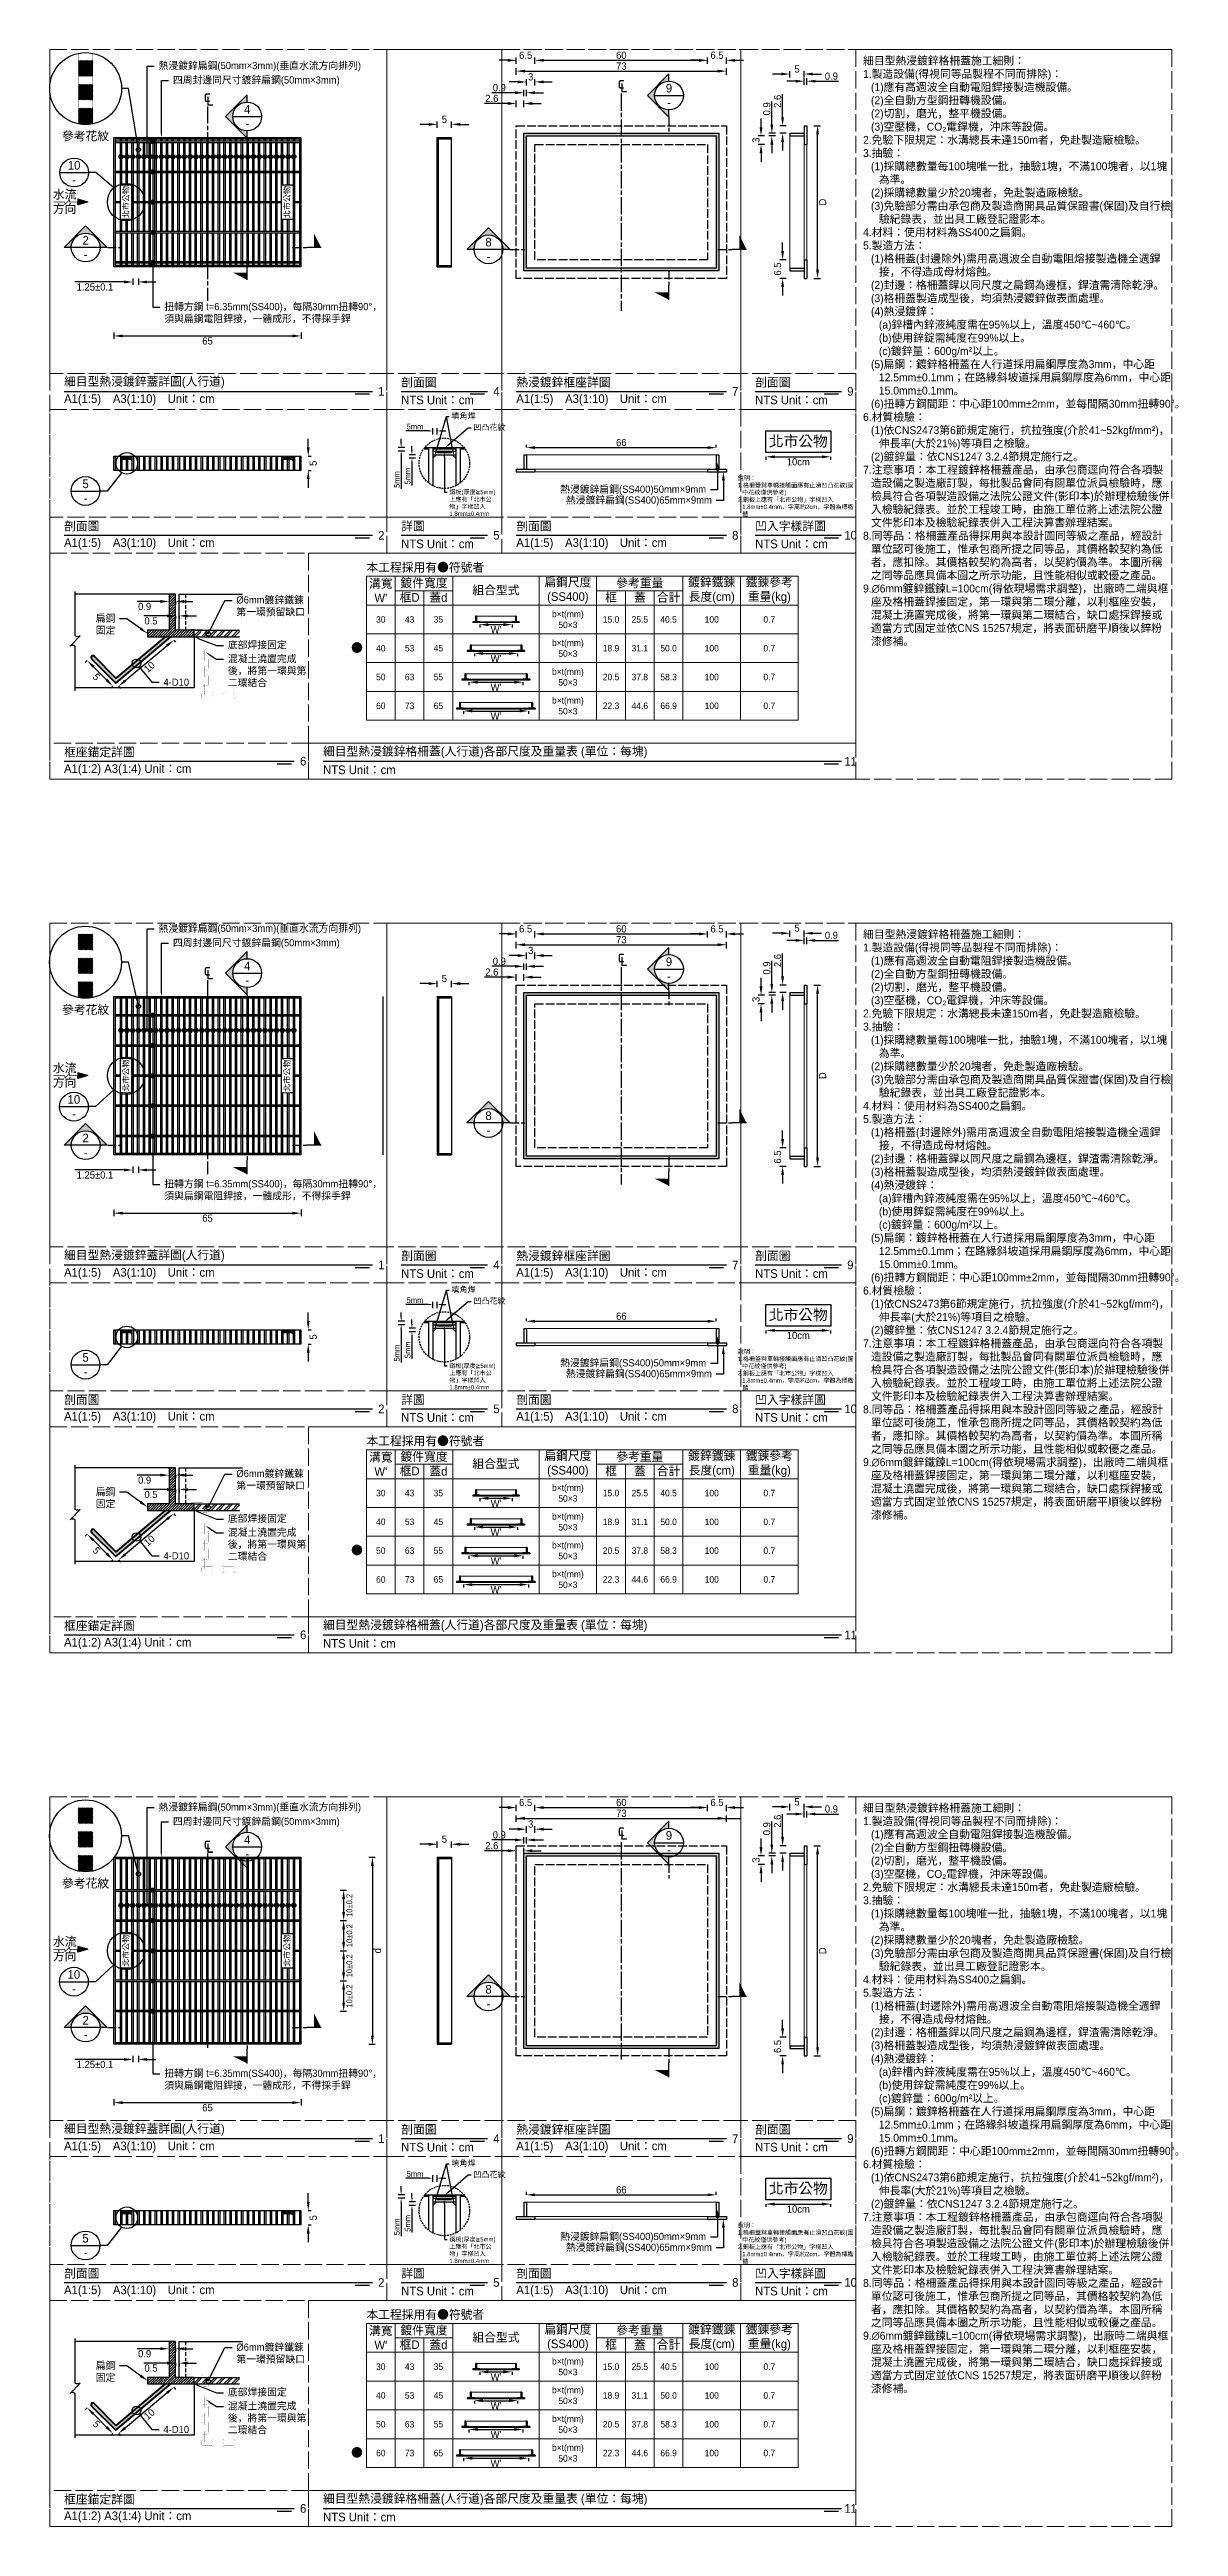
# Model space of a CAD drawing. Extents: x -2640 to 1802, y -2159 to 447.
# Drawn here: x -2640 to -1855, y -1721 to 0 of the extents above; entities that cross this region are included whole.
import ezdxf
from ezdxf import colors
from ezdxf.entities.mleader import LeaderData, LeaderLine
from ezdxf.math import Vec2, Vec3

# ---------------------------------------------------------------- set-up
doc = ezdxf.new("R2010")
doc.units = 0
doc.header["$MEASUREMENT"] = 0
for name, pattern in [('ACAD_ISO02W100', [15, 12, -3]), ('ACAD_ISO08W100', [36, 24, -3, 6, -3]), ('HIDDEN', [0.375, 0.25, -0.125])]:
    doc.linetypes.add(name, pattern=pattern)
for name, color, linetype, lineweight in [('一、1.基本-圖框', 7, 'Continuous', 20), ('二、1.繪圖-既有設施', 8, 'Continuous', 20), ('二、2.繪圖-施作項目', 181, 'Continuous', 30), ('二、5.繪圖-鋼筋', 60, 'Continuous', 50), ('二、6.繪圖-其他施作項目', 35, 'Continuous', 30)]:
    doc.layers.add(name, color=color, linetype=linetype, lineweight=lineweight)
doc.layers.add('一、4.基本-隱藏', color=9, linetype='ACAD_ISO02W100', lineweight=20, plot=False)
doc.layers.add('三、1.文字-說明文字', color=2, linetype='Continuous')
doc.layers.add('三、3.文字-註解文字', color=2, linetype='Continuous')
doc.styles.add('既有名稱', font='kaiu.ttf', dxfattribs={"height": 4})
doc.styles.add('次圖名(詳圖)', font='MS PGothic.ttf', dxfattribs={"height": 6})
doc.styles.add('註解文字', font='MS PGothic.ttf', dxfattribs={"height": 4})
doc.styles.add('註解文字(詳圖)', font='MS PGothic.ttf', dxfattribs={"height": 5})
doc.dimstyles.new('註解文字', dxfattribs={"dimtxt": 4, "dimasz": 3, "dimexe": 2, "dimexo": 5, "dimgap": 1, "dimtad": 2, "dimzin": 0, "dimdsep": 46, "dimtxsty": '註解文字', "dimcen": 0.1, "dimclrd": 144, "dimclre": 144, "dimclrt": 256, "dimadec": 0, "dimazin": 0, "dimtfac": 1, "dimtofl": 0, "dimtmove": 0, "dimatfit": 3, "dimfxlon": 1, "dimtolj": 1, "dimtzin": 0, "dimlwd": -1, "dimlwe": -1, "dimarcsym": 1})
doc.dimstyles.new('註解文字(詳圖)', dxfattribs={"dimtxt": 5, "dimasz": 6, "dimexe": 2, "dimexo": 5, "dimgap": 1, "dimtad": 2, "dimzin": 0, "dimdsep": 46, "dimtxsty": '註解文字(詳圖)', "dimcen": 0.1, "dimclrd": 144, "dimclre": 144, "dimclrt": 256, "dimadec": 0, "dimazin": 0, "dimtfac": 1, "dimtofl": 0, "dimtmove": 0, "dimatfit": 3, "dimfxlon": 1, "dimtolj": 1, "dimtzin": 0, "dimlwd": -1, "dimlwe": -1, "dimarcsym": 1})
pattern_1 = [(45, (-0.10595, -607), (-0.44194174, 0.44194174), [])]
pattern_2 = [(45, (-0.10595, -1214), (-0.44194174, 0.44194174), [])]

msp = doc.modelspace()

# ---------------------------------------------------------------- texts
at = {"layer": '一、1.基本-圖框', "char_height": 6, "attachment_point": 5, "style": '註解文字(詳圖)'}
for s, width, insert in [("{\\fMS PGothic|b0|i0|c128|p34;溝寬\\P}W'", 22.09955, (-2409.847, -376)), ('框D', 35.26712, (-2389.847, -381)), ('鍍件寬度', 35.26712, (-2379.847, -371)), ('蓋d', 35.26712, (-2369.847, -381)), ('組合型式', 35.26712, (-2329.847, -376)), ('扁鋼尺度\\P(SS400)', 35.26712, (-2279.847, -376)), ('框', 35.26712, (-2249.847, -381)), ('參考重量', 35.26712, (-2229.847, -371)), ('蓋', 35.26712, (-2229.847, -381)), ('合計', 35.26712, (-2209.847, -381)), ('{\\fMS PGothic|b0|i0|c128|p34;鍍鋅鐵鍊長度}(cm)', 35.26712, (-2179.847, -376)), ('{\\fMS PGothic|b0|i0|c128|p34;鐵鍊}參考重量{\\fMS PGothic|b0|i0|c128|p34;(}kg{\\fMS PGothic|b0|i0|c128|p34;)}', 35.26712, (-2139.847, -376)), ("{\\fMS PGothic|b0|i0|c128|p34;溝寬\\P}W'", 22.09955, (-2409.847, -983)), ('鍍件寬度', 35.26712, (-2379.847, -978)), ('組合型式', 35.26712, (-2329.847, -983)), ('扁鋼尺度\\P(SS400)', 35.26712, (-2279.847, -983)), ('參考重量', 35.26712, (-2229.847, -978)), ('{\\fMS PGothic|b0|i0|c128|p34;鍍鋅鐵鍊長度}(cm)', 35.26712, (-2179.847, -983)), ('{\\fMS PGothic|b0|i0|c128|p34;鐵鍊}參考重量{\\fMS PGothic|b0|i0|c128|p34;(}kg{\\fMS PGothic|b0|i0|c128|p34;)}', 35.26712, (-2139.847, -983)), ('框D', 35.26712, (-2389.847, -988)), ('蓋d', 35.26712, (-2369.847, -988)), ('框', 35.26712, (-2249.847, -988)), ('蓋', 35.26712, (-2229.847, -988)), ('合計', 35.26712, (-2209.847, -988)), ("{\\fMS PGothic|b0|i0|c128|p34;溝寬\\P}W'", 22.09955, (-2409.847, -1590)), ('鍍件寬度', 35.26712, (-2379.847, -1585)), ('扁鋼尺度\\P(SS400)', 35.26712, (-2279.847, -1590)), ('參考重量', 35.26712, (-2229.847, -1585)), ('{\\fMS PGothic|b0|i0|c128|p34;鍍鋅鐵鍊長度}(cm)', 35.26712, (-2179.847, -1590)), ('{\\fMS PGothic|b0|i0|c128|p34;鐵鍊}參考重量{\\fMS PGothic|b0|i0|c128|p34;(}kg{\\fMS PGothic|b0|i0|c128|p34;)}', 35.26712, (-2139.847, -1590)), ('框D', 35.26712, (-2389.847, -1595)), ('蓋d', 35.26712, (-2369.847, -1595)), ('組合型式', 35.26712, (-2329.847, -1590)), ('框', 35.26712, (-2249.847, -1595)), ('蓋', 35.26712, (-2229.847, -1595)), ('合計', 35.26712, (-2209.847, -1595))]:
    msp.add_mtext_dynamic_manual_height_columns(s, width=width, gutter_width=30, heights=[0], dxfattribs=dict(at, insert=insert))
at = {"layer": '三、1.文字-說明文字', "attachment_point": 1}
for s, width, insert, char_height, style in [('{\\fMS PGothic|b0|i0|c128|p34;細目型熱浸鍍鋅格柵蓋施工細則：\\P\\pi-5.5,l5.5;1.製造設備(得視同等品製程不同而排除)：\\P\\pl11;(1)應有高週波全自動電阻銲接製造機設備。\\P(2)全自動方型鋼扭轉機設備。\\P(2)切割，磨光，整平機設備。\\P(3)空壓機，CO₂電銲機，沖床等設備。\\P\\pl5.5;2.免驗下限規定：水溝總長未達150m者，免赴製造廠檢驗。\\P\\pi0,l0;3.抽驗：\\P\\pi-5.5,l11;(1)採購總數量每100塊唯一批，抽驗1塊，不滿100塊者，以1塊為準。\\P\\pi-11,l16.5;(2)採購總數量少於20塊者，免赴製造廠檢驗。\\P\\pi-5.5,l11;(3)免驗部分需由承包商及製造商開具品質保證書(保固)及自行檢驗紀錄表，並出具工廠登記證影本。\\P\\pl5.5;4.材料：使用材料為SS400之扁鋼。\\P\\pi0,l0;5.製造方法：\\P\\pi-5.5,l11;(1)格柵蓋(封邊除外)需用高週波全自動電阻熔接製造機全週銲接，不得造成母材熔蝕。\\P(2)封邊：格柵蓋銲以同尺度之扁鋼為邊框，銲渣需清除乾淨。\\P(3)格柵蓋製造成型後，均須熱浸鍍鋅做表面處理。\\P\\pi5.5,l0;(4)熱浸鍍鋅：\\P\\pi-5.5,l16.5;(a)鋅槽\\fPMingLiU|b0|i0|c136|p18;內\\fMS PGothic|b0|i0|c128|p34;鋅液純度需在95%以上，溫度450℃~460℃。\\P(b)使用鋅錠需純度在99%以上。\\P(c)鍍鋅量：600g/m²以上。\\P\\pl11;(5)扁鋼：鍍鋅格柵蓋在人行道採用扁鋼厚度為3mm，中心距12.5mm±0.1mm；在路緣斜坡道採用扁鋼厚度為6mm，中心距15.0mm±0.1mm。\\P(6)扭轉方鋼間距：中心距100mm±2mm，並每間隔30mm扭轉90°。\\P\\pi0,l0;6.材質檢驗：\\P\\pi-5.5,l11;(1)依CNS2473第6節規定施行，抗拉強度(介於41~52kgf/mm²)，伸長率(大於21%)等項目之檢驗。\\P(2)鍍鋅量：依CNS1247 3.2.4節規定施行之。\\P\\pl5.5;7.注意事項：本工程鍍鋅格柵蓋\\fPMingLiU|b0|i0|c136|p18;產\\fMS PGothic|b0|i0|c128|p34;品，由承包商逕向符合各項製造設備之製造廠訂製，每批製品會同有關單位派員檢驗時，應檢具符合各項製造設備之法院公證文件(影印本)於辦理檢驗後併入檢驗紀錄表。並於工程竣工時，由施工單位將上述法院公證文件影印本及檢驗紀錄表併入工程決算書辦理結案。\\P8.同等品：格柵蓋\\fPMingLiU|b0|i0|c136|p18;產\\fMS PGothic|b0|i0|c128|p34;品得採用與本設計圖同等級之\\fPMingLiU|b0|i0|c136|p18;產\\fMS PGothic|b0|i0|c128|p34;品，經設計單位認可後施工，惟承包商所提之同等品，其價格較契約為低者，應扣除。其價格較契約為高者，以契約價為準。本圖所稱之同等品應具備本圖之所示功能，且性能相似或較優之\\fPMingLiU|b0|i0|c136|p18;產\\fMS PGothic|b0|i0|c128|p34;品。\\P9.∅6mm鍍鋅鐵鍊L=100cm(得依現場需求調整)，出廠時二端與框座及格柵蓋銲接固定，第一環與第二環分離，以利框座安裝，混凝土澆置完成後，將第一環與第二環結合，缺口處採銲接或適當方式固定並依CNS 15257規定，將表面研磨平順後以鋅粉漆修補。}', 214.42505, (-2074.693, -5), 5.5, '次圖名(詳圖)'), ('{\\fPMingLiU|b0|i0|c136|p18;說\\fMS PGothic|b0|i0|c128|p34;明：\\P\\pi-3,l3;1.格柵蓋與車輛接觸面應有止滑凹凸花紋(圖中花紋僅供參考)\\P2.鋼板上應有「北市公物」字樣凹入1.8mm±0.4mm，字高約2cm，字體為標楷體}', 83.36188, (-2161.689, -296.215), 3, '註解文字'), ('{\\fMS PGothic|b0|i0|c128|p34;細目型熱浸鍍鋅格柵蓋施工細則：\\P\\pi-5.5,l5.5;1.製造設備(得視同等品製程不同而排除)：\\P\\pl11;(1)應有高週波全自動電阻銲接製造機設備。\\P(2)全自動方型鋼扭轉機設備。\\P(2)切割，磨光，整平機設備。\\P(3)空壓機，CO₂電銲機，沖床等設備。\\P\\pl5.5;2.免驗下限規定：水溝總長未達150m者，免赴製造廠檢驗。\\P\\pi0,l0;3.抽驗：\\P\\pi-5.5,l11;(1)採購總數量每100塊唯一批，抽驗1塊，不滿100塊者，以1塊為準。\\P\\pi-11,l16.5;(2)採購總數量少於20塊者，免赴製造廠檢驗。\\P\\pi-5.5,l11;(3)免驗部分需由承包商及製造商開具品質保證書(保固)及自行檢驗紀錄表，並出具工廠登記證影本。\\P\\pl5.5;4.材料：使用材料為SS400之扁鋼。\\P\\pi0,l0;5.製造方法：\\P\\pi-5.5,l11;(1)格柵蓋(封邊除外)需用高週波全自動電阻熔接製造機全週銲接，不得造成母材熔蝕。\\P(2)封邊：格柵蓋銲以同尺度之扁鋼為邊框，銲渣需清除乾淨。\\P(3)格柵蓋製造成型後，均須熱浸鍍鋅做表面處理。\\P\\pi5.5,l0;(4)熱浸鍍鋅：\\P\\pi-5.5,l16.5;(a)鋅槽\\fPMingLiU|b0|i0|c136|p18;內\\fMS PGothic|b0|i0|c128|p34;鋅液純度需在95%以上，溫度450℃~460℃。\\P(b)使用鋅錠需純度在99%以上。\\P(c)鍍鋅量：600g/m²以上。\\P\\pl11;(5)扁鋼：鍍鋅格柵蓋在人行道採用扁鋼厚度為3mm，中心距12.5mm±0.1mm；在路緣斜坡道採用扁鋼厚度為6mm，中心距15.0mm±0.1mm。\\P(6)扭轉方鋼間距：中心距100mm±2mm，並每間隔30mm扭轉90°。\\P\\pi0,l0;6.材質檢驗：\\P\\pi-5.5,l11;(1)依CNS2473第6節規定施行，抗拉強度(介於41~52kgf/mm²)，伸長率(大於21%)等項目之檢驗。\\P(2)鍍鋅量：依CNS1247 3.2.4節規定施行之。\\P\\pl5.5;7.注意事項：本工程鍍鋅格柵蓋\\fPMingLiU|b0|i0|c136|p18;產\\fMS PGothic|b0|i0|c128|p34;品，由承包商逕向符合各項製造設備之製造廠訂製，每批製品會同有關單位派員檢驗時，應檢具符合各項製造設備之法院公證文件(影印本)於辦理檢驗後併入檢驗紀錄表。並於工程竣工時，由施工單位將上述法院公證文件影印本及檢驗紀錄表併入工程決算書辦理結案。\\P8.同等品：格柵蓋\\fPMingLiU|b0|i0|c136|p18;產\\fMS PGothic|b0|i0|c128|p34;品得採用與本設計圖同等級之\\fPMingLiU|b0|i0|c136|p18;產\\fMS PGothic|b0|i0|c128|p34;品，經設計單位認可後施工，惟承包商所提之同等品，其價格較契約為低者，應扣除。其價格較契約為高者，以契約價為準。本圖所稱之同等品應具備本圖之所示功能，且性能相似或較優之\\fPMingLiU|b0|i0|c136|p18;產\\fMS PGothic|b0|i0|c128|p34;品。\\P9.∅6mm鍍鋅鐵鍊L=100cm(得依現場需求調整)，出廠時二端與框座及格柵蓋銲接固定，第一環與第二環分離，以利框座安裝，混凝土澆置完成後，將第一環與第二環結合，缺口處採銲接或適當方式固定並依CNS 15257規定，將表面研磨平順後以鋅粉漆修補。}', 214.42505, (-2074.693, -612), 5.5, '次圖名(詳圖)'), ('{\\fPMingLiU|b0|i0|c136|p18;說\\fMS PGothic|b0|i0|c128|p34;明：\\P\\pi-3,l3;1.格柵蓋與車輛接觸面應有止滑凹凸花紋(圖中花紋僅供參考)\\P2.鋼板上應有「北市公物」字樣凹入1.8mm±0.4mm，字高約2cm，字體為標楷體}', 83.36188, (-2161.689, -903.215), 3, '註解文字'), ('{\\fMS PGothic|b0|i0|c128|p34;細目型熱浸鍍鋅格柵蓋施工細則：\\P\\pi-5.5,l5.5;1.製造設備(得視同等品製程不同而排除)：\\P\\pl11;(1)應有高週波全自動電阻銲接製造機設備。\\P(2)全自動方型鋼扭轉機設備。\\P(2)切割，磨光，整平機設備。\\P(3)空壓機，CO₂電銲機，沖床等設備。\\P\\pl5.5;2.免驗下限規定：水溝總長未達150m者，免赴製造廠檢驗。\\P\\pi0,l0;3.抽驗：\\P\\pi-5.5,l11;(1)採購總數量每100塊唯一批，抽驗1塊，不滿100塊者，以1塊為準。\\P\\pi-11,l16.5;(2)採購總數量少於20塊者，免赴製造廠檢驗。\\P\\pi-5.5,l11;(3)免驗部分需由承包商及製造商開具品質保證書(保固)及自行檢驗紀錄表，並出具工廠登記證影本。\\P\\pl5.5;4.材料：使用材料為SS400之扁鋼。\\P\\pi0,l0;5.製造方法：\\P\\pi-5.5,l11;(1)格柵蓋(封邊除外)需用高週波全自動電阻熔接製造機全週銲接，不得造成母材熔蝕。\\P(2)封邊：格柵蓋銲以同尺度之扁鋼為邊框，銲渣需清除乾淨。\\P(3)格柵蓋製造成型後，均須熱浸鍍鋅做表面處理。\\P\\pi5.5,l0;(4)熱浸鍍鋅：\\P\\pi-5.5,l16.5;(a)鋅槽\\fPMingLiU|b0|i0|c136|p18;內\\fMS PGothic|b0|i0|c128|p34;鋅液純度需在95%以上，溫度450℃~460℃。\\P(b)使用鋅錠需純度在99%以上。\\P(c)鍍鋅量：600g/m²以上。\\P\\pl11;(5)扁鋼：鍍鋅格柵蓋在人行道採用扁鋼厚度為3mm，中心距12.5mm±0.1mm；在路緣斜坡道採用扁鋼厚度為6mm，中心距15.0mm±0.1mm。\\P(6)扭轉方鋼間距：中心距100mm±2mm，並每間隔30mm扭轉90°。\\P\\pi0,l0;6.材質檢驗：\\P\\pi-5.5,l11;(1)依CNS2473第6節規定施行，抗拉強度(介於41~52kgf/mm²)，伸長率(大於21%)等項目之檢驗。\\P(2)鍍鋅量：依CNS1247 3.2.4節規定施行之。\\P\\pl5.5;7.注意事項：本工程鍍鋅格柵蓋\\fPMingLiU|b0|i0|c136|p18;產\\fMS PGothic|b0|i0|c128|p34;品，由承包商逕向符合各項製造設備之製造廠訂製，每批製品會同有關單位派員檢驗時，應檢具符合各項製造設備之法院公證文件(影印本)於辦理檢驗後併入檢驗紀錄表。並於工程竣工時，由施工單位將上述法院公證文件影印本及檢驗紀錄表併入工程決算書辦理結案。\\P8.同等品：格柵蓋\\fPMingLiU|b0|i0|c136|p18;產\\fMS PGothic|b0|i0|c128|p34;品得採用與本設計圖同等級之\\fPMingLiU|b0|i0|c136|p18;產\\fMS PGothic|b0|i0|c128|p34;品，經設計單位認可後施工，惟承包商所提之同等品，其價格較契約為低者，應扣除。其價格較契約為高者，以契約價為準。本圖所稱之同等品應具備本圖之所示功能，且性能相似或較優之\\fPMingLiU|b0|i0|c136|p18;產\\fMS PGothic|b0|i0|c128|p34;品。\\P9.∅6mm鍍鋅鐵鍊L=100cm(得依現場需求調整)，出廠時二端與框座及格柵蓋銲接固定，第一環與第二環分離，以利框座安裝，混凝土澆置完成後，將第一環與第二環結合，缺口處採銲接或適當方式固定並依CNS 15257規定，將表面研磨平順後以鋅粉漆修補。}', 214.42505, (-2074.693, -1219), 5.5, '次圖名(詳圖)'), ('{\\fPMingLiU|b0|i0|c136|p18;說\\fMS PGothic|b0|i0|c128|p34;明：\\P\\pi-3,l3;1.格柵蓋與車輛接觸面應有止滑凹凸花紋(圖中花紋僅供參考)\\P2.鋼板上應有「北市公物」字樣凹入1.8mm±0.4mm，字高約2cm，字體為標楷體}', 83.36188, (-2161.689, -1510.215), 3, '註解文字')]:
    msp.add_mtext_dynamic_manual_height_columns(s, width=width, gutter_width=30, heights=[0], dxfattribs=dict(at, insert=insert, char_height=char_height, style=style))
at = {"layer": '三、3.文字-註解文字'}
for s, width, gutter_width, heights, insert, char_height, attachment_point, style in [('{\\fMS PGothic|b0|i0|c128|p34;℄}', 4.50432, 30, [11], (-2530.347, -33.5), 10, 5, '次圖名(詳圖)'), ('{\\fMS PGothic|b0|i0|c128|p34;℄}', 4.50432, 30, [11], (-2242.693, -24.3), 10, 5, '次圖名(詳圖)'), ('9', 6.60394, 25, [0], (-2209.584, -26.893), 6, 5, '註解文字(詳圖)'), ('4', 6.60394, 25, [0], (-2502.693, -41.485), 6, 5, '註解文字(詳圖)'), ('-', 6.60394, 25, [0], (-2209.584, -36.893), 6, 5, '註解文字(詳圖)'), ('{\\fMS PGothic|b0|i0|c128|p34;參考花紋}', 34.78694, 30, [0], (-2615, -57.134), 6, 2, '次圖名(詳圖)'), ('-', 6.60394, 25, [0], (-2502.693, -51.485), 6, 5, '註解文字(詳圖)'), ('10', 6.60394, 25, [0], (-2623.022, -80.445), 6, 5, '註解文字(詳圖)'), ('水流{\\fMS PGothic|b0|i0|c128|p34;\\P方向}', 22.73727, 30, [0], (-2629.592, -106.001), 6, 5, '次圖名(詳圖)'), ('-', 6.60394, 25, [0], (-2623.022, -90.445), 6, 5, '註解文字(詳圖)'), ('2', 6.60394, 25, [0], (-2615, -132.511), 6, 5, '註解文字(詳圖)'), ('8', 6.60394, 25, [0], (-2335, -133.821), 6, 5, '註解文字(詳圖)'), ('-', 6.60394, 25, [0], (-2615, -142.511), 6, 5, '註解文字(詳圖)'), ('-', 6.60394, 25, [0], (-2335, -143.821), 6, 5, '註解文字(詳圖)'), ('{\\fMS PGothic|b0|i0|c128|p34;A1(1:}5{\\fMS PGothic|b0|i0|c128|p34;)\u3000A3(1:}1{\\fMS PGothic|b0|i0|c128|p34;0)^IUnit：cm}', 136.03259, 15, [0], (-2630, -243.5), 6, 4, '次圖名(詳圖)'), ('{\\fMS PGothic|b0|i0|c128|p34;細目型熱浸鍍鋅蓋詳圖(}人行{\\fMS PGothic|b0|i0|c128|p34;道)}', 138.1124, 15, [0], (-2630, -231.5), 6, 4, '次圖名(詳圖)'), ('1', 3, 15, [0], (-2411.693, -237.5), 6, 4, '次圖名(詳圖)'), ('剖面圖', 30.14945, 15, [0], (-2395.693, -231.5), 6, 4, '次圖名(詳圖)'), ('NTS{\\fMS PGothic|b0|i0|c128|p34; Unit：cm}', 93.26158, 15, [0], (-2395.693, -243.5), 6, 4, '次圖名(詳圖)'), ('4', 3, 15, [0], (-2331.693, -237.5), 6, 4, '次圖名(詳圖)'), ('{\\fMS PGothic|b0|i0|c128|p34;A1(1:}5{\\fMS PGothic|b0|i0|c128|p34;)\u3000A3(1:}1{\\fMS PGothic|b0|i0|c128|p34;0)^IUnit：cm}', 136.03259, 15, [0], (-2315.693, -243.5), 6, 4, '次圖名(詳圖)'), ('{\\fMS PGothic|b0|i0|c128|p34;熱浸鍍鋅框座詳圖}', 109.33936, 15, [0], (-2315.693, -231.5), 6, 4, '次圖名(詳圖)'), ('7', 3, 15, [0], (-2165.693, -237.5), 6, 4, '次圖名(詳圖)'), ('剖面圖', 30.14945, 15, [0], (-2149.693, -231.5), 6, 4, '次圖名(詳圖)'), ('NTS{\\fMS PGothic|b0|i0|c128|p34; Unit：cm}', 93.26158, 15, [0], (-2149.693, -243.5), 6, 4, '次圖名(詳圖)'), ('9', 3, 15, [0], (-2085.693, -237.5), 6, 4, '次圖名(詳圖)'), ('5', 6.60394, 25, [0], (-2615.058, -301.771), 6, 5, '註解文字(詳圖)'), ('-', 6.60394, 25, [0], (-2615.058, -311.771), 6, 5, '註解文字(詳圖)'), ('{\\fMS PGothic|b0|i0|c128|p34;A1(1:}5{\\fMS PGothic|b0|i0|c128|p34;)\u3000A3(1:}1{\\fMS PGothic|b0|i0|c128|p34;0)^IUnit：cm}', 136.03259, 15, [0], (-2630, -343.5), 6, 4, '次圖名(詳圖)'), ('剖面圖', 109.33936, 15, [0], (-2630, -331.5), 6, 4, '次圖名(詳圖)'), ('2', 3, 15, [0], (-2411.693, -337.5), 6, 4, '次圖名(詳圖)'), ('詳圖', 30.14945, 15, [0], (-2395.693, -331.5), 6, 4, '次圖名(詳圖)'), ('NTS{\\fMS PGothic|b0|i0|c128|p34; Unit：cm}', 93.26158, 15, [0], (-2395.693, -343.5), 6, 4, '次圖名(詳圖)'), ('5', 3, 15, [0], (-2331.693, -337.5), 6, 4, '次圖名(詳圖)'), ('{\\fMS PGothic|b0|i0|c128|p34;A1(1:}5{\\fMS PGothic|b0|i0|c128|p34;)\u3000A3(1:}1{\\fMS PGothic|b0|i0|c128|p34;0)^IUnit：cm}', 136.03259, 15, [0], (-2315.693, -343.5), 6, 4, '次圖名(詳圖)'), ('剖面圖', 109.33936, 15, [0], (-2315.693, -331.5), 6, 4, '次圖名(詳圖)'), ('8', 3, 15, [0], (-2165.693, -337.5), 6, 4, '次圖名(詳圖)'), ('NTS{\\fMS PGothic|b0|i0|c128|p34; Unit：cm}', 93.26158, 15, [0], (-2149.693, -343.5), 6, 4, '次圖名(詳圖)'), ('凹入字樣詳{\\fMS PGothic|b0|i0|c128|p34;圖}', 51.13853, 15, [0], (-2149.693, -331.5), 6, 4, '次圖名(詳圖)'), ('10', 3, 15, [0], (-2087.693, -337.5), 6, 4, '次圖名(詳圖)'), ('{\\fMS PGothic|b0|i0|c128|p34;本工程採用有●符號者}', 89.58136, 30, [0], (-2419.847, -363.5), 6, 7, '次圖名(詳圖)'), ('30', 9.06048, 30, [0], (-2409.847, -396), 4.5, 5, '註解文字(詳圖)'), ('43', 9.06048, 30, [0], (-2389.847, -396), 4.5, 5, '註解文字(詳圖)'), ('35', 9.06048, 30, [0], (-2369.847, -396), 4.5, 5, '註解文字(詳圖)'), ('{\\fMS PGothic|b0|i0|c128|p34;b×t(mm)\\P50×}3', 53.3682, 30, [0], (-2279.847, -396), 4.5, 5, '註解文字(詳圖)'), ('15.0', 9.06048, 30, [0], (-2249.847, -396), 4.5, 5, '註解文字(詳圖)'), ('25.5', 9.06048, 30, [0], (-2229.847, -396), 4.5, 5, '註解文字(詳圖)'), ('40.5', 9.06048, 30, [0], (-2209.847, -396), 4.5, 5, '註解文字(詳圖)'), ('100', 9.06048, 30, [0], (-2179.847, -396), 4.5, 5, '註解文字(詳圖)'), ('0.7', 9.06048, 30, [0], (-2139.847, -396), 4.5, 5, '註解文字(詳圖)'), ('{\\fMS PGothic|b0|i0|c128|p34;●}', 9.0506, 30, [0], (-2422.347, -416), 6, 6, '次圖名(詳圖)'), ('{\\fMS PGothic|b0|i0|c128|p34;b×t(mm)\\P50×}3', 53.3682, 30, [0], (-2279.847, -416), 4.5, 5, '註解文字(詳圖)'), ('40', 9.06048, 30, [0], (-2409.847, -416), 4.5, 5, '註解文字(詳圖)'), ('53', 9.06048, 30, [0], (-2389.847, -416), 4.5, 5, '註解文字(詳圖)'), ('45', 9.06048, 30, [0], (-2369.847, -416), 4.5, 5, '註解文字(詳圖)'), ('{\\fMS PGothic|b0|i0|c128|p34;b×t(mm)\\P50×}3', 53.3682, 30, [0], (-2279.847, -436), 4.5, 5, '註解文字(詳圖)'), ('18.9', 9.06048, 30, [0], (-2249.847, -416), 4.5, 5, '註解文字(詳圖)'), ('31.1', 9.06048, 30, [0], (-2229.847, -416), 4.5, 5, '註解文字(詳圖)'), ('50.0', 9.06048, 30, [0], (-2209.847, -416), 4.5, 5, '註解文字(詳圖)'), ('100', 9.06048, 30, [0], (-2179.847, -416), 4.5, 5, '註解文字(詳圖)'), ('0.7', 9.06048, 30, [0], (-2139.847, -416), 4.5, 5, '註解文字(詳圖)'), ('50', 9.06048, 30, [0], (-2409.847, -436), 4.5, 5, '註解文字(詳圖)'), ('63', 9.06048, 30, [0], (-2389.847, -436), 4.5, 5, '註解文字(詳圖)'), ('55', 9.06048, 30, [0], (-2369.847, -436), 4.5, 5, '註解文字(詳圖)'), ('20.5', 9.06048, 30, [0], (-2249.847, -436), 4.5, 5, '註解文字(詳圖)'), ('37.8', 9.06048, 30, [0], (-2229.847, -436), 4.5, 5, '註解文字(詳圖)'), ('58.3', 9.06048, 30, [0], (-2209.847, -436), 4.5, 5, '註解文字(詳圖)'), ('100', 9.06048, 30, [0], (-2179.847, -436), 4.5, 5, '註解文字(詳圖)'), ('0.7', 9.06048, 30, [0], (-2139.847, -436), 4.5, 5, '註解文字(詳圖)'), ('60', 9.06048, 30, [0], (-2409.847, -456), 4.5, 5, '註解文字(詳圖)'), ('73', 9.06048, 30, [0], (-2389.847, -456), 4.5, 5, '註解文字(詳圖)'), ('65', 9.06048, 30, [0], (-2369.847, -456), 4.5, 5, '註解文字(詳圖)'), ('{\\fMS PGothic|b0|i0|c128|p34;b×t(mm)\\P50×}3', 53.3682, 30, [0], (-2279.847, -456), 4.5, 5, '註解文字(詳圖)'), ('22.3', 9.06048, 30, [0], (-2249.847, -456), 4.5, 5, '註解文字(詳圖)'), ('44.6', 9.06048, 30, [0], (-2229.847, -456), 4.5, 5, '註解文字(詳圖)'), ('66.9', 9.06048, 30, [0], (-2209.847, -456), 4.5, 5, '註解文字(詳圖)'), ('100', 9.06048, 30, [0], (-2179.847, -456), 4.5, 5, '註解文字(詳圖)'), ('0.7', 9.06048, 30, [0], (-2139.847, -456), 4.5, 5, '註解文字(詳圖)'), ('{\\fMS PGothic|b0|i0|c128|p34;A1(1:}2{\\fMS PGothic|b0|i0|c128|p34;) A3(1:}4{\\fMS PGothic|b0|i0|c128|p34;) Unit：cm}', 93.26158, 15, [0], (-2630, -500.5), 6, 4, '次圖名(詳圖)'), ('框座錨定詳{\\fMS PGothic|b0|i0|c128|p34;圖}', 52.23532, 15, [0], (-2630, -488.5), 6, 4, '次圖名(詳圖)'), ('6', 3, 15, [0], (-2466, -494.5), 6, 4, '次圖名(詳圖)'), ('{\\fMS PGothic|b0|i0|c128|p34;細目型熱浸鍍鋅格柵蓋(}人行{\\fMS PGothic|b0|i0|c128|p34;道)各部尺度及重量表 (單位：每塊)}', 256.26644, 15, [0], (-2450, -488.5), 6, 4, '次圖名(詳圖)'), ('NTS{\\fMS PGothic|b0|i0|c128|p34; Unit：cm}', 93.26158, 15, [0], (-2450, -500.5), 6, 4, '次圖名(詳圖)'), ('11', 3, 15, [0], (-2087.693, -494.5), 6, 4, '次圖名(詳圖)'), ('4', 6.60394, 25, [0], (-2502.693, -636.693), 6, 5, '註解文字(詳圖)'), ('{\\fMS PGothic|b0|i0|c128|p34;℄}', 4.50432, 30, [11], (-2242.693, -631.3), 10, 5, '次圖名(詳圖)'), ('9', 6.60394, 25, [0], (-2209.584, -633.893), 6, 5, '註解文字(詳圖)'), ('{\\fMS PGothic|b0|i0|c128|p34;℄}', 4.50432, 30, [11], (-2530.347, -640.5), 10, 5, '次圖名(詳圖)'), ('-', 6.60394, 25, [0], (-2502.693, -646.693), 6, 5, '註解文字(詳圖)'), ('-', 6.60394, 25, [0], (-2209.584, -643.893), 6, 5, '註解文字(詳圖)'), ('{\\fMS PGothic|b0|i0|c128|p34;參考花紋}', 34.78694, 30, [0], (-2615, -664.134), 6, 2, '次圖名(詳圖)'), ('水流{\\fMS PGothic|b0|i0|c128|p34;\\P方向}', 22.73727, 30, [0], (-2629.592, -713.01), 6, 5, '次圖名(詳圖)'), ('10', 6.60394, 25, [0], (-2623.155, -729.489), 6, 5, '註解文字(詳圖)'), ('-', 6.60394, 25, [0], (-2623.155, -739.489), 6, 5, '註解文字(詳圖)'), ('8', 6.60394, 25, [0], (-2335, -740.821), 6, 5, '註解文字(詳圖)'), ('2', 6.60394, 25, [0], (-2615, -756.25), 6, 5, '註解文字(詳圖)'), ('-', 6.60394, 25, [0], (-2335, -750.821), 6, 5, '註解文字(詳圖)'), ('-', 6.60394, 25, [0], (-2615, -766.25), 6, 5, '註解文字(詳圖)'), ('{\\fMS PGothic|b0|i0|c128|p34;細目型熱浸鍍鋅蓋詳圖(}人行{\\fMS PGothic|b0|i0|c128|p34;道)}', 138.1124, 15, [0], (-2630, -838.5), 6, 4, '次圖名(詳圖)'), ('1', 3, 15, [0], (-2411.693, -844.5), 6, 4, '次圖名(詳圖)'), ('剖面圖', 30.14945, 15, [0], (-2395.693, -838.5), 6, 4, '次圖名(詳圖)'), ('4', 3, 15, [0], (-2331.693, -844.5), 6, 4, '次圖名(詳圖)'), ('{\\fMS PGothic|b0|i0|c128|p34;熱浸鍍鋅框座詳圖}', 109.33936, 15, [0], (-2315.693, -838.5), 6, 4, '次圖名(詳圖)'), ('7', 3, 15, [0], (-2165.693, -844.5), 6, 4, '次圖名(詳圖)'), ('剖面圖', 30.14945, 15, [0], (-2149.693, -838.5), 6, 4, '次圖名(詳圖)'), ('9', 3, 15, [0], (-2085.693, -844.5), 6, 4, '次圖名(詳圖)'), ('{\\fMS PGothic|b0|i0|c128|p34;A1(1:}5{\\fMS PGothic|b0|i0|c128|p34;)\u3000A3(1:}1{\\fMS PGothic|b0|i0|c128|p34;0)^IUnit：cm}', 136.03259, 15, [0], (-2630, -850.5), 6, 4, '次圖名(詳圖)'), ('NTS{\\fMS PGothic|b0|i0|c128|p34; Unit：cm}', 93.26158, 15, [0], (-2395.693, -850.5), 6, 4, '次圖名(詳圖)'), ('{\\fMS PGothic|b0|i0|c128|p34;A1(1:}5{\\fMS PGothic|b0|i0|c128|p34;)\u3000A3(1:}1{\\fMS PGothic|b0|i0|c128|p34;0)^IUnit：cm}', 136.03259, 15, [0], (-2315.693, -850.5), 6, 4, '次圖名(詳圖)'), ('NTS{\\fMS PGothic|b0|i0|c128|p34; Unit：cm}', 93.26158, 15, [0], (-2149.693, -850.5), 6, 4, '次圖名(詳圖)'), ('5', 6.60394, 25, [0], (-2615.058, -908.771), 6, 5, '註解文字(詳圖)'), ('-', 6.60394, 25, [0], (-2615.058, -918.771), 6, 5, '註解文字(詳圖)'), ('{\\fMS PGothic|b0|i0|c128|p34;A1(1:}5{\\fMS PGothic|b0|i0|c128|p34;)\u3000A3(1:}1{\\fMS PGothic|b0|i0|c128|p34;0)^IUnit：cm}', 136.03259, 15, [0], (-2630, -950.5), 6, 4, '次圖名(詳圖)'), ('剖面圖', 109.33936, 15, [0], (-2630, -938.5), 6, 4, '次圖名(詳圖)'), ('2', 3, 15, [0], (-2411.693, -944.5), 6, 4, '次圖名(詳圖)'), ('詳圖', 30.14945, 15, [0], (-2395.693, -938.5), 6, 4, '次圖名(詳圖)'), ('5', 3, 15, [0], (-2331.693, -944.5), 6, 4, '次圖名(詳圖)'), ('{\\fMS PGothic|b0|i0|c128|p34;A1(1:}5{\\fMS PGothic|b0|i0|c128|p34;)\u3000A3(1:}1{\\fMS PGothic|b0|i0|c128|p34;0)^IUnit：cm}', 136.03259, 15, [0], (-2315.693, -950.5), 6, 4, '次圖名(詳圖)'), ('剖面圖', 109.33936, 15, [0], (-2315.693, -938.5), 6, 4, '次圖名(詳圖)'), ('8', 3, 15, [0], (-2165.693, -944.5), 6, 4, '次圖名(詳圖)'), ('凹入字樣詳{\\fMS PGothic|b0|i0|c128|p34;圖}', 51.13853, 15, [0], (-2149.693, -938.5), 6, 4, '次圖名(詳圖)'), ('10', 3, 15, [0], (-2087.693, -944.5), 6, 4, '次圖名(詳圖)'), ('{\\fMS PGothic|b0|i0|c128|p34;本工程採用有●符號者}', 89.58136, 30, [0], (-2419.847, -970.5), 6, 7, '次圖名(詳圖)'), ('NTS{\\fMS PGothic|b0|i0|c128|p34; Unit：cm}', 93.26158, 15, [0], (-2395.693, -950.5), 6, 4, '次圖名(詳圖)'), ('NTS{\\fMS PGothic|b0|i0|c128|p34; Unit：cm}', 93.26158, 15, [0], (-2149.693, -950.5), 6, 4, '次圖名(詳圖)'), ('{\\fMS PGothic|b0|i0|c128|p34;b×t(mm)\\P50×}3', 53.3682, 30, [0], (-2279.847, -1003), 4.5, 5, '註解文字(詳圖)'), ('30', 9.06048, 30, [0], (-2409.847, -1003), 4.5, 5, '註解文字(詳圖)'), ('43', 9.06048, 30, [0], (-2389.847, -1003), 4.5, 5, '註解文字(詳圖)'), ('35', 9.06048, 30, [0], (-2369.847, -1003), 4.5, 5, '註解文字(詳圖)'), ('15.0', 9.06048, 30, [0], (-2249.847, -1003), 4.5, 5, '註解文字(詳圖)'), ('25.5', 9.06048, 30, [0], (-2229.847, -1003), 4.5, 5, '註解文字(詳圖)'), ('40.5', 9.06048, 30, [0], (-2209.847, -1003), 4.5, 5, '註解文字(詳圖)'), ('100', 9.06048, 30, [0], (-2179.847, -1003), 4.5, 5, '註解文字(詳圖)'), ('0.7', 9.06048, 30, [0], (-2139.847, -1003), 4.5, 5, '註解文字(詳圖)'), ('40', 9.06048, 30, [0], (-2409.847, -1023), 4.5, 5, '註解文字(詳圖)'), ('53', 9.06048, 30, [0], (-2389.847, -1023), 4.5, 5, '註解文字(詳圖)'), ('45', 9.06048, 30, [0], (-2369.847, -1023), 4.5, 5, '註解文字(詳圖)'), ('{\\fMS PGothic|b0|i0|c128|p34;b×t(mm)\\P50×}3', 53.3682, 30, [0], (-2279.847, -1023), 4.5, 5, '註解文字(詳圖)'), ('18.9', 9.06048, 30, [0], (-2249.847, -1023), 4.5, 5, '註解文字(詳圖)'), ('31.1', 9.06048, 30, [0], (-2229.847, -1023), 4.5, 5, '註解文字(詳圖)'), ('50.0', 9.06048, 30, [0], (-2209.847, -1023), 4.5, 5, '註解文字(詳圖)'), ('100', 9.06048, 30, [0], (-2179.847, -1023), 4.5, 5, '註解文字(詳圖)'), ('0.7', 9.06048, 30, [0], (-2139.847, -1023), 4.5, 5, '註解文字(詳圖)'), ('{\\fMS PGothic|b0|i0|c128|p34;●}', 9.0506, 30, [0], (-2422.347, -1043), 6, 6, '次圖名(詳圖)'), ('50', 9.06048, 30, [0], (-2409.847, -1043), 4.5, 5, '註解文字(詳圖)'), ('63', 9.06048, 30, [0], (-2389.847, -1043), 4.5, 5, '註解文字(詳圖)'), ('55', 9.06048, 30, [0], (-2369.847, -1043), 4.5, 5, '註解文字(詳圖)'), ('{\\fMS PGothic|b0|i0|c128|p34;b×t(mm)\\P50×}3', 53.3682, 30, [0], (-2279.847, -1043), 4.5, 5, '註解文字(詳圖)'), ('20.5', 9.06048, 30, [0], (-2249.847, -1043), 4.5, 5, '註解文字(詳圖)'), ('37.8', 9.06048, 30, [0], (-2229.847, -1043), 4.5, 5, '註解文字(詳圖)'), ('58.3', 9.06048, 30, [0], (-2209.847, -1043), 4.5, 5, '註解文字(詳圖)'), ('100', 9.06048, 30, [0], (-2179.847, -1043), 4.5, 5, '註解文字(詳圖)'), ('0.7', 9.06048, 30, [0], (-2139.847, -1043), 4.5, 5, '註解文字(詳圖)'), ('60', 9.06048, 30, [0], (-2409.847, -1063), 4.5, 5, '註解文字(詳圖)'), ('73', 9.06048, 30, [0], (-2389.847, -1063), 4.5, 5, '註解文字(詳圖)'), ('65', 9.06048, 30, [0], (-2369.847, -1063), 4.5, 5, '註解文字(詳圖)'), ('{\\fMS PGothic|b0|i0|c128|p34;b×t(mm)\\P50×}3', 53.3682, 30, [0], (-2279.847, -1063), 4.5, 5, '註解文字(詳圖)'), ('22.3', 9.06048, 30, [0], (-2249.847, -1063), 4.5, 5, '註解文字(詳圖)'), ('44.6', 9.06048, 30, [0], (-2229.847, -1063), 4.5, 5, '註解文字(詳圖)'), ('66.9', 9.06048, 30, [0], (-2209.847, -1063), 4.5, 5, '註解文字(詳圖)'), ('100', 9.06048, 30, [0], (-2179.847, -1063), 4.5, 5, '註解文字(詳圖)'), ('0.7', 9.06048, 30, [0], (-2139.847, -1063), 4.5, 5, '註解文字(詳圖)'), ('框座錨定詳{\\fMS PGothic|b0|i0|c128|p34;圖}', 52.23532, 15, [0], (-2630, -1095.5), 6, 4, '次圖名(詳圖)'), ('6', 3, 15, [0], (-2466, -1101.5), 6, 4, '次圖名(詳圖)'), ('{\\fMS PGothic|b0|i0|c128|p34;細目型熱浸鍍鋅格柵蓋(}人行{\\fMS PGothic|b0|i0|c128|p34;道)各部尺度及重量表 (單位：每塊)}', 256.26644, 15, [0], (-2450, -1095.5), 6, 4, '次圖名(詳圖)'), ('11', 3, 15, [0], (-2087.693, -1101.5), 6, 4, '次圖名(詳圖)'), ('{\\fMS PGothic|b0|i0|c128|p34;A1(1:}2{\\fMS PGothic|b0|i0|c128|p34;) A3(1:}4{\\fMS PGothic|b0|i0|c128|p34;) Unit：cm}', 93.26158, 15, [0], (-2630, -1107.5), 6, 4, '次圖名(詳圖)'), ('NTS{\\fMS PGothic|b0|i0|c128|p34; Unit：cm}', 93.26158, 15, [0], (-2450, -1107.5), 6, 4, '次圖名(詳圖)'), ('{\\fMS PGothic|b0|i0|c128|p34;℄}', 4.50432, 30, [11], (-2242.693, -1238.3), 10, 5, '次圖名(詳圖)'), ('9', 6.60394, 25, [0], (-2209.584, -1240.893), 6, 5, '註解文字(詳圖)'), ('{\\fMS PGothic|b0|i0|c128|p34;℄}', 4.50432, 30, [11], (-2530.347, -1247.5), 10, 5, '次圖名(詳圖)'), ('4', 6.60394, 25, [0], (-2502.693, -1243.693), 6, 5, '註解文字(詳圖)'), ('-', 6.60394, 25, [0], (-2502.693, -1253.693), 6, 5, '註解文字(詳圖)'), ('-', 6.60394, 25, [0], (-2209.584, -1250.893), 6, 5, '註解文字(詳圖)'), ('{\\fMS PGothic|b0|i0|c128|p34;參考花紋}', 34.78694, 30, [0], (-2615, -1271.134), 6, 2, '次圖名(詳圖)'), ('水流{\\fMS PGothic|b0|i0|c128|p34;\\P方向}', 22.73727, 30, [0], (-2629.592, -1320.01), 6, 5, '次圖名(詳圖)'), ('10', 6.60394, 25, [0], (-2623.155, -1337.489), 6, 5, '註解文字(詳圖)'), ('-', 6.60394, 25, [0], (-2623.155, -1347.489), 6, 5, '註解文字(詳圖)'), ('8', 6.60394, 25, [0], (-2335, -1347.821), 6, 5, '註解文字(詳圖)'), ('-', 6.60394, 25, [0], (-2335, -1357.821), 6, 5, '註解文字(詳圖)'), ('2', 6.60394, 25, [0], (-2615, -1369.25), 6, 5, '註解文字(詳圖)'), ('-', 6.60394, 25, [0], (-2615, -1379.25), 6, 5, '註解文字(詳圖)'), ('{\\fMS PGothic|b0|i0|c128|p34;細目型熱浸鍍鋅蓋詳圖(}人行{\\fMS PGothic|b0|i0|c128|p34;道)}', 138.1124, 15, [0], (-2630, -1445.5), 6, 4, '次圖名(詳圖)'), ('剖面圖', 30.14945, 15, [0], (-2395.693, -1445.5), 6, 4, '次圖名(詳圖)'), ('{\\fMS PGothic|b0|i0|c128|p34;熱浸鍍鋅框座詳圖}', 109.33936, 15, [0], (-2315.693, -1445.5), 6, 4, '次圖名(詳圖)'), ('剖面圖', 30.14945, 15, [0], (-2149.693, -1445.5), 6, 4, '次圖名(詳圖)'), ('{\\fMS PGothic|b0|i0|c128|p34;A1(1:}5{\\fMS PGothic|b0|i0|c128|p34;)\u3000A3(1:}1{\\fMS PGothic|b0|i0|c128|p34;0)^IUnit：cm}', 136.03259, 15, [0], (-2630, -1457.5), 6, 4, '次圖名(詳圖)'), ('1', 3, 15, [0], (-2411.693, -1451.5), 6, 4, '次圖名(詳圖)'), ('NTS{\\fMS PGothic|b0|i0|c128|p34; Unit：cm}', 93.26158, 15, [0], (-2395.693, -1457.5), 6, 4, '次圖名(詳圖)'), ('4', 3, 15, [0], (-2331.693, -1451.5), 6, 4, '次圖名(詳圖)'), ('{\\fMS PGothic|b0|i0|c128|p34;A1(1:}5{\\fMS PGothic|b0|i0|c128|p34;)\u3000A3(1:}1{\\fMS PGothic|b0|i0|c128|p34;0)^IUnit：cm}', 136.03259, 15, [0], (-2315.693, -1457.5), 6, 4, '次圖名(詳圖)'), ('7', 3, 15, [0], (-2165.693, -1451.5), 6, 4, '次圖名(詳圖)'), ('NTS{\\fMS PGothic|b0|i0|c128|p34; Unit：cm}', 93.26158, 15, [0], (-2149.693, -1457.5), 6, 4, '次圖名(詳圖)'), ('9', 3, 15, [0], (-2085.693, -1451.5), 6, 4, '次圖名(詳圖)'), ('5', 6.60394, 25, [0], (-2615.058, -1520.771), 6, 5, '註解文字(詳圖)'), ('-', 6.60394, 25, [0], (-2615.058, -1530.771), 6, 5, '註解文字(詳圖)'), ('剖面圖', 109.33936, 15, [0], (-2630, -1545.5), 6, 4, '次圖名(詳圖)'), ('2', 3, 15, [0], (-2411.693, -1551.5), 6, 4, '次圖名(詳圖)'), ('詳圖', 30.14945, 15, [0], (-2395.693, -1545.5), 6, 4, '次圖名(詳圖)'), ('5', 3, 15, [0], (-2331.693, -1551.5), 6, 4, '次圖名(詳圖)'), ('剖面圖', 109.33936, 15, [0], (-2315.693, -1545.5), 6, 4, '次圖名(詳圖)'), ('8', 3, 15, [0], (-2165.693, -1551.5), 6, 4, '次圖名(詳圖)'), ('凹入字樣詳{\\fMS PGothic|b0|i0|c128|p34;圖}', 51.13853, 15, [0], (-2149.693, -1545.5), 6, 4, '次圖名(詳圖)'), ('10', 3, 15, [0], (-2087.693, -1551.5), 6, 4, '次圖名(詳圖)'), ('{\\fMS PGothic|b0|i0|c128|p34;A1(1:}5{\\fMS PGothic|b0|i0|c128|p34;)\u3000A3(1:}1{\\fMS PGothic|b0|i0|c128|p34;0)^IUnit：cm}', 136.03259, 15, [0], (-2630, -1557.5), 6, 4, '次圖名(詳圖)'), ('NTS{\\fMS PGothic|b0|i0|c128|p34; Unit：cm}', 93.26158, 15, [0], (-2395.693, -1557.5), 6, 4, '次圖名(詳圖)'), ('{\\fMS PGothic|b0|i0|c128|p34;A1(1:}5{\\fMS PGothic|b0|i0|c128|p34;)\u3000A3(1:}1{\\fMS PGothic|b0|i0|c128|p34;0)^IUnit：cm}', 136.03259, 15, [0], (-2315.693, -1557.5), 6, 4, '次圖名(詳圖)'), ('NTS{\\fMS PGothic|b0|i0|c128|p34; Unit：cm}', 93.26158, 15, [0], (-2149.693, -1557.5), 6, 4, '次圖名(詳圖)'), ('{\\fMS PGothic|b0|i0|c128|p34;本工程採用有●符號者}', 89.58136, 30, [0], (-2419.847, -1577.5), 6, 7, '次圖名(詳圖)'), ('30', 9.06048, 30, [0], (-2409.847, -1610), 4.5, 5, '註解文字(詳圖)'), ('43', 9.06048, 30, [0], (-2389.847, -1610), 4.5, 5, '註解文字(詳圖)'), ('35', 9.06048, 30, [0], (-2369.847, -1610), 4.5, 5, '註解文字(詳圖)'), ('{\\fMS PGothic|b0|i0|c128|p34;b×t(mm)\\P50×}3', 53.3682, 30, [0], (-2279.847, -1610), 4.5, 5, '註解文字(詳圖)'), ('15.0', 9.06048, 30, [0], (-2249.847, -1610), 4.5, 5, '註解文字(詳圖)'), ('25.5', 9.06048, 30, [0], (-2229.847, -1610), 4.5, 5, '註解文字(詳圖)'), ('40.5', 9.06048, 30, [0], (-2209.847, -1610), 4.5, 5, '註解文字(詳圖)'), ('100', 9.06048, 30, [0], (-2179.847, -1610), 4.5, 5, '註解文字(詳圖)'), ('0.7', 9.06048, 30, [0], (-2139.847, -1610), 4.5, 5, '註解文字(詳圖)'), ('40', 9.06048, 30, [0], (-2409.847, -1630), 4.5, 5, '註解文字(詳圖)'), ('53', 9.06048, 30, [0], (-2389.847, -1630), 4.5, 5, '註解文字(詳圖)'), ('45', 9.06048, 30, [0], (-2369.847, -1630), 4.5, 5, '註解文字(詳圖)'), ('{\\fMS PGothic|b0|i0|c128|p34;b×t(mm)\\P50×}3', 53.3682, 30, [0], (-2279.847, -1630), 4.5, 5, '註解文字(詳圖)'), ('18.9', 9.06048, 30, [0], (-2249.847, -1630), 4.5, 5, '註解文字(詳圖)'), ('31.1', 9.06048, 30, [0], (-2229.847, -1630), 4.5, 5, '註解文字(詳圖)'), ('50.0', 9.06048, 30, [0], (-2209.847, -1630), 4.5, 5, '註解文字(詳圖)'), ('100', 9.06048, 30, [0], (-2179.847, -1630), 4.5, 5, '註解文字(詳圖)'), ('0.7', 9.06048, 30, [0], (-2139.847, -1630), 4.5, 5, '註解文字(詳圖)'), ('50', 9.06048, 30, [0], (-2409.847, -1650), 4.5, 5, '註解文字(詳圖)'), ('63', 9.06048, 30, [0], (-2389.847, -1650), 4.5, 5, '註解文字(詳圖)'), ('55', 9.06048, 30, [0], (-2369.847, -1650), 4.5, 5, '註解文字(詳圖)'), ('{\\fMS PGothic|b0|i0|c128|p34;b×t(mm)\\P50×}3', 53.3682, 30, [0], (-2279.847, -1650), 4.5, 5, '註解文字(詳圖)'), ('20.5', 9.06048, 30, [0], (-2249.847, -1650), 4.5, 5, '註解文字(詳圖)'), ('37.8', 9.06048, 30, [0], (-2229.847, -1650), 4.5, 5, '註解文字(詳圖)'), ('58.3', 9.06048, 30, [0], (-2209.847, -1650), 4.5, 5, '註解文字(詳圖)'), ('100', 9.06048, 30, [0], (-2179.847, -1650), 4.5, 5, '註解文字(詳圖)'), ('0.7', 9.06048, 30, [0], (-2139.847, -1650), 4.5, 5, '註解文字(詳圖)'), ('{\\fMS PGothic|b0|i0|c128|p34;●}', 9.0506, 30, [0], (-2422.347, -1670), 6, 6, '次圖名(詳圖)'), ('60', 9.06048, 30, [0], (-2409.847, -1670), 4.5, 5, '註解文字(詳圖)'), ('73', 9.06048, 30, [0], (-2389.847, -1670), 4.5, 5, '註解文字(詳圖)'), ('65', 9.06048, 30, [0], (-2369.847, -1670), 4.5, 5, '註解文字(詳圖)'), ('{\\fMS PGothic|b0|i0|c128|p34;b×t(mm)\\P50×}3', 53.3682, 30, [0], (-2279.847, -1670), 4.5, 5, '註解文字(詳圖)'), ('22.3', 9.06048, 30, [0], (-2249.847, -1670), 4.5, 5, '註解文字(詳圖)'), ('44.6', 9.06048, 30, [0], (-2229.847, -1670), 4.5, 5, '註解文字(詳圖)'), ('66.9', 9.06048, 30, [0], (-2209.847, -1670), 4.5, 5, '註解文字(詳圖)'), ('100', 9.06048, 30, [0], (-2179.847, -1670), 4.5, 5, '註解文字(詳圖)'), ('0.7', 9.06048, 30, [0], (-2139.847, -1670), 4.5, 5, '註解文字(詳圖)'), ('框座錨定詳{\\fMS PGothic|b0|i0|c128|p34;圖}', 52.23532, 15, [0], (-2630, -1702.5), 6, 4, '次圖名(詳圖)'), ('{\\fMS PGothic|b0|i0|c128|p34;細目型熱浸鍍鋅格柵蓋(}人行{\\fMS PGothic|b0|i0|c128|p34;道)各部尺度及重量表 (單位：每塊)}', 256.26644, 15, [0], (-2450, -1702.5), 6, 4, '次圖名(詳圖)'), ('{\\fMS PGothic|b0|i0|c128|p34;A1(1:}2{\\fMS PGothic|b0|i0|c128|p34;) A3(1:}4{\\fMS PGothic|b0|i0|c128|p34;) Unit：cm}', 93.26158, 15, [0], (-2630, -1714.5), 6, 4, '次圖名(詳圖)'), ('6', 3, 15, [0], (-2466, -1708.5), 6, 4, '次圖名(詳圖)'), ('NTS{\\fMS PGothic|b0|i0|c128|p34; Unit：cm}', 93.26158, 15, [0], (-2450, -1714.5), 6, 4, '次圖名(詳圖)'), ('11', 3, 15, [0], (-2087.693, -1708.5), 6, 4, '次圖名(詳圖)')]:
    msp.add_mtext_dynamic_manual_height_columns(s, width=width, gutter_width=gutter_width, heights=heights, dxfattribs=dict(at, insert=insert, char_height=char_height, attachment_point=attachment_point, style=style))
at = {"layer": '二、2.繪圖-施作項目', "char_height": 7.5, "attachment_point": 5, "style": '既有名稱'}
for insert in [(-2119.693, -272.5), (-2119.693, -879.5), (-2119.693, -1486.5)]:
    msp.add_mtext_dynamic_manual_height_columns('北市公物', width=52.10608, gutter_width=45, heights=[0], dxfattribs=dict(at, insert=insert))

# ---------------------------------------------------------------- blocks, each defined once
blk = doc.blocks.new('_None')
blk = doc.blocks.new('*D255')
at = {"layer": 'Defpoints', "color": 0, "transparency": 16777216}
for p in [(-2465.3, -1256), (-2465.3, -1386), (-2415.7, -1386)]:
    blk.add_point(p, dxfattribs=at)
at = {"layer": '三、3.文字-註解文字', "color": 144, "transparency": 16777216}
for p, q in [((-2418.2, -1256), (-2413.7, -1256)), ((-2415.7, -1262), (-2415.7, -1380)), ((-2418.2, -1386), (-2413.7, -1386))]:
    blk.add_line(p, q, dxfattribs=at)
for points in [[(-2416.7, -1262), (-2414.7, -1262), (-2415.7, -1256)], [(-2416.7, -1380), (-2414.7, -1380), (-2415.7, -1386)]]:
    blk.add_solid(points, dxfattribs=at)
at = {"layer": '三、3.文字-註解文字', "transparency": 16777216, "insert": (-2412.2, -1321), "char_height": 5, "attachment_point": 5, "rotation": 90, "style": '註解文字(詳圖)'}
blk.add_mtext('\\A1;d', dxfattribs=at)
blk = doc.blocks.new('*D256')
at = {"layer": 'Defpoints', "color": 0, "transparency": 16777216}
for p in [(-2595.3, -1386), (-2465.3, -1386), (-2465.3, -1426.5)]:
    blk.add_point(p, dxfattribs=at)
at = {"layer": '三、3.文字-註解文字', "color": 144, "transparency": 16777216}
for p, q in [((-2595.3, -1424), (-2595.3, -1428.5)), ((-2589.3, -1426.5), (-2471.3, -1426.5)), ((-2465.3, -1424), (-2465.3, -1428.5))]:
    blk.add_line(p, q, dxfattribs=at)
for points in [[(-2589.3, -1425.5), (-2589.3, -1427.5), (-2595.3, -1426.5)], [(-2471.3, -1425.5), (-2471.3, -1427.5), (-2465.3, -1426.5)]]:
    blk.add_solid(points, dxfattribs=at)
at = {"layer": '三、3.文字-註解文字', "transparency": 16777216, "insert": (-2530.3, -1430), "char_height": 5, "attachment_point": 5, "style": '註解文字(詳圖)'}
blk.add_mtext('\\A1;65', dxfattribs=at)
blk = doc.blocks.new('*D257')
at = {"layer": 'Defpoints', "color": 0, "transparency": 16777216}
for p in [(-2555.8, -1622), (-2594.1, -1654.1), (-2592.1, -1656.4)]:
    blk.add_point(p, dxfattribs=at)
at = {"layer": '三、3.文字-註解文字', "color": 144, "transparency": 16777216}
for p, q in [((-2558.4, -1628.2), (-2587.5, -1652.6)), ((-2553.8, -1624.3), (-2552.5, -1625.8)), ((-2592.1, -1656.4), (-2590.8, -1658))]:
    blk.add_line(p, q, dxfattribs=at)
for points in [[(-2559.1, -1627.4), (-2557.8, -1628.9), (-2553.8, -1624.3)], [(-2588.2, -1651.8), (-2586.9, -1653.3), (-2592.1, -1656.4)]]:
    blk.add_solid(points, dxfattribs=at)
at = {"layer": '三、3.文字-註解文字', "transparency": 16777216, "insert": (-2570.7, -1643), "char_height": 5, "attachment_point": 5, "rotation": 40, "style": '註解文字(詳圖)'}
blk.add_mtext('\\A1;10', dxfattribs=at)
blk = doc.blocks.new('*D258')
at = {"layer": 'Defpoints', "color": 0, "transparency": 16777216}
for p in [(-2613.9, -1638.6), (-2611.7, -1636.5), (-2594.1, -1654.1)]:
    blk.add_point(p, dxfattribs=at)
at = {"layer": '三、3.文字-註解文字', "color": 144, "transparency": 16777216}
for p, q in [((-2613.9, -1638.6), (-2615.3, -1640)), ((-2600.4, -1652), (-2609.6, -1642.8)), ((-2596.2, -1656.3), (-2597.6, -1657.7))]:
    blk.add_line(p, q, dxfattribs=at)
for points in [[(-2608.9, -1642.1), (-2610.3, -1643.5), (-2613.9, -1638.6)], [(-2599.7, -1651.3), (-2601.1, -1652.7), (-2596.2, -1656.3)]]:
    blk.add_solid(points, dxfattribs=at)
at = {"layer": '三、3.文字-註解文字', "transparency": 16777216, "insert": (-2607.5, -1649.9), "char_height": 5, "attachment_point": 5, "rotation": 315, "style": '註解文字(詳圖)'}
blk.add_mtext('\\A1;5', dxfattribs=at)
blk = doc.blocks.new('_DotBlank')
at = {"color": 0, "linetype": 'ByBlock', "lineweight": -2}
blk.add_line((-0.5, 0), (-1, 0), dxfattribs=at)
blk.add_circle((0, 0), 0.5, dxfattribs=at)
blk = doc.blocks.new('*D252')
at = {"layer": 'Defpoints', "color": 0, "transparency": 16777216}
for p in [(-2557, -1592.5), (-2557, -1597.5), (-2552.5, -1592.5)]:
    blk.add_point(p, dxfattribs=at)
at = {"layer": '三、3.文字-註解文字', "color": 144, "transparency": 16777216}
for p, q in [((-2563, -1597.5), (-2579.1, -1597.5)), ((-2557, -1597.5), (-2557, -1599.5)), ((-2552.5, -1597.5), (-2552.5, -1599.5)), ((-2546.5, -1597.5), (-2540.5, -1597.5))]:
    blk.add_line(p, q, dxfattribs=at)
for points in [[(-2563, -1596.5), (-2563, -1598.5), (-2557, -1597.5)], [(-2546.5, -1596.5), (-2546.5, -1598.5), (-2552.5, -1597.5)]]:
    blk.add_solid(points, dxfattribs=at)
at = {"layer": '三、3.文字-註解文字', "transparency": 16777216, "insert": (-2574, -1601), "char_height": 5, "attachment_point": 5, "style": '註解文字(詳圖)'}
blk.add_mtext('\\A1;0.9', dxfattribs=at)
blk = doc.blocks.new('*D253')
at = {"layer": 'Defpoints', "color": 0, "transparency": 16777216}
for p in [(-2552.5, -1607.2), (-2552.5, -1607.5), (-2550, -1607.2)]:
    blk.add_point(p, dxfattribs=at)
at = {"layer": '三、3.文字-註解文字', "color": 144, "transparency": 16777216}
for p, q in [((-2558.5, -1607.5), (-2574.6, -1607.5)), ((-2552.5, -1607.5), (-2552.5, -1609.5)), ((-2550, -1607.5), (-2550, -1609.5)), ((-2544, -1607.5), (-2538, -1607.5))]:
    blk.add_line(p, q, dxfattribs=at)
for points in [[(-2558.5, -1606.5), (-2558.5, -1608.5), (-2552.5, -1607.5)], [(-2544, -1606.5), (-2544, -1608.5), (-2550, -1607.5)]]:
    blk.add_solid(points, dxfattribs=at)
at = {"layer": '三、3.文字-註解文字', "transparency": 16777216, "insert": (-2569.6, -1611), "char_height": 5, "attachment_point": 5, "style": '註解文字(詳圖)'}
blk.add_mtext('\\A1;0.5', dxfattribs=at)
blk = doc.blocks.new('*D254')
at = {"layer": 'Defpoints', "color": 0, "transparency": 16777216}
for p in [(-2465.3, -1501.5), (-2465.3, -1511.5), (-2460.3, -1511.5)]:
    blk.add_point(p, dxfattribs=at)
at = {"layer": '三、3.文字-註解文字', "color": 144, "transparency": 16777216}
for p, q in [((-2460.3, -1495.5), (-2460.3, -1489.5)), ((-2460.3, -1501.5), (-2458.3, -1501.5)), ((-2460.3, -1511.5), (-2458.3, -1511.5)), ((-2460.3, -1517.5), (-2460.3, -1523.5))]:
    blk.add_line(p, q, dxfattribs=at)
for points in [[(-2461.3, -1495.5), (-2459.3, -1495.5), (-2460.3, -1501.5)], [(-2461.3, -1517.5), (-2459.3, -1517.5), (-2460.3, -1511.5)]]:
    blk.add_solid(points, dxfattribs=at)
at = {"layer": '三、3.文字-註解文字', "transparency": 16777216, "insert": (-2456.8, -1506.5), "char_height": 5, "attachment_point": 5, "rotation": 90, "style": '註解文字(詳圖)'}
blk.add_mtext('\\A1;5', dxfattribs=at)
blk = doc.blocks.new('*D259')
at = {"layer": 'Defpoints', "color": 0, "transparency": 16777216}
for p in [(-2370.7, -1256), (-2360.7, -1247), (-2360.7, -1256)]:
    blk.add_point(p, dxfattribs=at)
at = {"layer": '三、3.文字-註解文字', "color": 144, "transparency": 16777216}
for p, q in [((-2376.7, -1247), (-2382.7, -1247)), ((-2370.7, -1249.5), (-2370.7, -1245)), ((-2360.7, -1249.5), (-2360.7, -1245)), ((-2354.7, -1247), (-2348.7, -1247))]:
    blk.add_line(p, q, dxfattribs=at)
for points in [[(-2376.7, -1246), (-2376.7, -1248), (-2370.7, -1247)], [(-2354.7, -1246), (-2354.7, -1248), (-2360.7, -1247)]]:
    blk.add_solid(points, dxfattribs=at)
at = {"layer": '三、3.文字-註解文字', "transparency": 16777216, "insert": (-2365.7, -1243.5), "char_height": 5, "attachment_point": 5, "style": '註解文字(詳圖)'}
blk.add_mtext('\\A1;5', dxfattribs=at)
blk = doc.blocks.new('*D260')
at = {"layer": 'Defpoints', "color": 0, "transparency": 16777216}
for p in [(-2373.7, -1479), (-2373.7, -1493), (-2370.7, -1493)]:
    blk.add_point(p, dxfattribs=at)
at = {"layer": '三、3.文字-註解文字', "color": 144, "transparency": 16777216}
for p, q in [((-2376.7, -1479), (-2392.5, -1479)), ((-2373.7, -1481.5), (-2373.7, -1477)), ((-2370.7, -1481.5), (-2370.7, -1477)), ((-2367.7, -1479), (-2364.7, -1479))]:
    blk.add_line(p, q, dxfattribs=at)
for points in [[(-2376.7, -1478.5), (-2376.7, -1479.5), (-2373.7, -1479)], [(-2367.7, -1478.5), (-2367.7, -1479.5), (-2370.7, -1479)]]:
    blk.add_solid(points, dxfattribs=at)
at = {"layer": '三、3.文字-註解文字', "transparency": 16777216, "insert": (-2386.1, -1476), "char_height": 4, "attachment_point": 5, "style": '註解文字'}
blk.add_mtext('\\A1;5mm', dxfattribs=at)
blk = doc.blocks.new('*D261')
at = {"layer": 'Defpoints', "color": 0, "transparency": 16777216}
for p in [(-2395.7, -1490.5), (-2373.7, -1490.5), (-2373.7, -1493)]:
    blk.add_point(p, dxfattribs=at)
at = {"layer": '三、3.文字-註解文字', "color": 144, "transparency": 16777216}
for p, q in [((-2393.2, -1490.5), (-2397.7, -1490.5)), ((-2393.2, -1493), (-2397.7, -1493)), ((-2395.7, -1487.5), (-2395.7, -1484.5)), ((-2395.7, -1496), (-2395.7, -1519.2))]:
    blk.add_line(p, q, dxfattribs=at)
for points in [[(-2396.2, -1487.5), (-2395.2, -1487.5), (-2395.7, -1490.5)], [(-2396.2, -1496), (-2395.2, -1496), (-2395.7, -1493)]]:
    blk.add_solid(points, dxfattribs=at)
at = {"layer": '三、3.文字-註解文字', "transparency": 16777216, "insert": (-2398.7, -1512.8), "char_height": 4, "attachment_point": 5, "rotation": 90, "style": '註解文字'}
blk.add_mtext('\\A1;5mm', dxfattribs=at)
blk = doc.blocks.new('*D262')
at = {"layer": 'Defpoints', "color": 0, "transparency": 16777216}
for p in [(-2373.7, -1495.5), (-2388.2, -1498), (-2373.7, -1498)]:
    blk.add_point(p, dxfattribs=at)
at = {"layer": '三、3.文字-註解文字', "color": 144, "transparency": 16777216}
for p, q in [((-2385.7, -1495.5), (-2390.2, -1495.5)), ((-2388.2, -1492.5), (-2388.2, -1489.5)), ((-2385.7, -1498), (-2390.2, -1498)), ((-2388.2, -1501), (-2388.2, -1516.8))]:
    blk.add_line(p, q, dxfattribs=at)
for points in [[(-2388.7, -1492.5), (-2387.7, -1492.5), (-2388.2, -1495.5)], [(-2388.7, -1501), (-2387.7, -1501), (-2388.2, -1498)]]:
    blk.add_solid(points, dxfattribs=at)
at = {"layer": '三、3.文字-註解文字', "transparency": 16777216, "insert": (-2391.2, -1510.4), "char_height": 4, "attachment_point": 5, "rotation": 90, "style": '註解文字'}
blk.add_mtext('\\A1;5mm', dxfattribs=at)
blk = doc.blocks.new('*D263')
at = {"layer": 'Defpoints', "color": 0, "transparency": 16777216}
for p in [(-2315.7, -1221.5), (-2315.7, -1274), (-2302.7, -1274)]:
    blk.add_point(p, dxfattribs=at)
at = {"layer": '三、3.文字-註解文字', "color": 144, "transparency": 16777216}
for p, q in [((-2321.7, -1221.5), (-2327.7, -1221.5)), ((-2315.7, -1224), (-2315.7, -1219.5)), ((-2302.7, -1224), (-2302.7, -1219.5)), ((-2296.7, -1221.5), (-2290.7, -1221.5))]:
    blk.add_line(p, q, dxfattribs=at)
for points in [[(-2321.7, -1220.5), (-2321.7, -1222.5), (-2315.7, -1221.5)], [(-2296.7, -1220.5), (-2296.7, -1222.5), (-2302.7, -1221.5)]]:
    blk.add_solid(points, dxfattribs=at)
at = {"layer": '三、3.文字-註解文字', "transparency": 16777216, "insert": (-2309.2, -1218), "char_height": 5, "attachment_point": 5, "style": '註解文字(詳圖)'}
blk.add_mtext('\\A1;6.5', dxfattribs=at)
blk = doc.blocks.new('*D264')
at = {"layer": 'Defpoints', "color": 0, "transparency": 16777216}
for p in [(-2182.7, -1221.5), (-2302.7, -1274), (-2182.7, -1274)]:
    blk.add_point(p, dxfattribs=at)
at = {"layer": '三、3.文字-註解文字', "color": 144, "transparency": 16777216}
for p, q in [((-2302.7, -1224), (-2302.7, -1219.5)), ((-2296.7, -1221.5), (-2188.7, -1221.5)), ((-2182.7, -1224), (-2182.7, -1219.5))]:
    blk.add_line(p, q, dxfattribs=at)
for points in [[(-2296.7, -1220.5), (-2296.7, -1222.5), (-2302.7, -1221.5)], [(-2188.7, -1220.5), (-2188.7, -1222.5), (-2182.7, -1221.5)]]:
    blk.add_solid(points, dxfattribs=at)
at = {"layer": '三、3.文字-註解文字', "transparency": 16777216, "insert": (-2242.7, -1218), "char_height": 5, "attachment_point": 5, "style": '註解文字(詳圖)'}
blk.add_mtext('\\A1;60', dxfattribs=at)
blk = doc.blocks.new('*D265')
at = {"layer": 'Defpoints', "color": 0, "transparency": 16777216}
for p in [(-2169.7, -1221.5), (-2182.7, -1274), (-2169.7, -1274)]:
    blk.add_point(p, dxfattribs=at)
at = {"layer": '三、3.文字-註解文字', "color": 144, "transparency": 16777216}
for p, q in [((-2188.7, -1221.5), (-2194.7, -1221.5)), ((-2182.7, -1224), (-2182.7, -1219.5)), ((-2169.7, -1224), (-2169.7, -1219.5)), ((-2163.7, -1221.5), (-2157.7, -1221.5))]:
    blk.add_line(p, q, dxfattribs=at)
for points in [[(-2188.7, -1220.5), (-2188.7, -1222.5), (-2182.7, -1221.5)], [(-2163.7, -1220.5), (-2163.7, -1222.5), (-2169.7, -1221.5)]]:
    blk.add_solid(points, dxfattribs=at)
at = {"layer": '三、3.文字-註解文字', "transparency": 16777216, "insert": (-2176.2, -1218), "char_height": 5, "attachment_point": 5, "style": '註解文字(詳圖)'}
blk.add_mtext('\\A1;6.5', dxfattribs=at)
blk = doc.blocks.new('*D266')
at = {"layer": 'Defpoints', "color": 0, "transparency": 16777216}
for p in [(-2169.7, -1229), (-2315.7, -1261), (-2169.7, -1261)]:
    blk.add_point(p, dxfattribs=at)
at = {"layer": '三、3.文字-註解文字', "color": 144, "transparency": 16777216}
for p, q in [((-2315.7, -1231.5), (-2315.7, -1227)), ((-2309.7, -1229), (-2175.7, -1229)), ((-2169.7, -1231.5), (-2169.7, -1227))]:
    blk.add_line(p, q, dxfattribs=at)
for points in [[(-2309.7, -1228), (-2309.7, -1230), (-2315.7, -1229)], [(-2175.7, -1228), (-2175.7, -1230), (-2169.7, -1229)]]:
    blk.add_solid(points, dxfattribs=at)
at = {"layer": '三、3.文字-註解文字', "transparency": 16777216, "insert": (-2242.7, -1225.5), "char_height": 5, "attachment_point": 5, "style": '註解文字(詳圖)'}
blk.add_mtext('\\A1;73', dxfattribs=at)
blk = doc.blocks.new('*D267')
at = {"layer": 'Defpoints', "color": 0, "transparency": 16777216}
for p in [(-2308.7, -1236.5), (-2308.7, -1274), (-2302.7, -1274)]:
    blk.add_point(p, dxfattribs=at)
at = {"layer": '三、3.文字-註解文字', "color": 144, "transparency": 16777216}
for p, q in [((-2314.7, -1236.5), (-2320.7, -1236.5)), ((-2308.7, -1239), (-2308.7, -1234.5)), ((-2302.7, -1239), (-2302.7, -1234.5)), ((-2296.7, -1236.5), (-2290.7, -1236.5))]:
    blk.add_line(p, q, dxfattribs=at)
for points in [[(-2314.7, -1235.5), (-2314.7, -1237.5), (-2308.7, -1236.5)], [(-2296.7, -1235.5), (-2296.7, -1237.5), (-2302.7, -1236.5)]]:
    blk.add_solid(points, dxfattribs=at)
at = {"layer": '三、3.文字-註解文字', "transparency": 16777216, "insert": (-2305.7, -1233), "char_height": 5, "attachment_point": 5, "style": '註解文字(詳圖)'}
blk.add_mtext('\\A1;3', dxfattribs=at)
blk = doc.blocks.new('*D243')
at = {"layer": 'Defpoints', "color": 0, "transparency": 16777216}
for p in [(-2310.5, -1244), (-2310.5, -1268), (-2308.7, -1268)]:
    blk.add_point(p, dxfattribs=at)
at = {"layer": '三、3.文字-註解文字', "color": 144, "transparency": 16777216}
for p, q in [((-2316.5, -1244), (-2332.6, -1244)), ((-2310.5, -1246.5), (-2310.5, -1242)), ((-2308.7, -1246.5), (-2308.7, -1242)), ((-2302.7, -1244), (-2296.7, -1244))]:
    blk.add_line(p, q, dxfattribs=at)
for points in [[(-2316.5, -1243), (-2316.5, -1245), (-2310.5, -1244)], [(-2302.7, -1243), (-2302.7, -1245), (-2308.7, -1244)]]:
    blk.add_solid(points, dxfattribs=at)
at = {"layer": '三、3.文字-註解文字', "transparency": 16777216, "insert": (-2327.5, -1240.5), "char_height": 5, "attachment_point": 5, "style": '註解文字(詳圖)'}
blk.add_mtext('\\A1;0.9', dxfattribs=at)
blk = doc.blocks.new('*D244')
at = {"layer": 'Defpoints', "color": 0, "transparency": 16777216}
for p in [(-2315.7, -1251.5), (-2315.7, -1266.2), (-2310.5, -1266.2)]:
    blk.add_point(p, dxfattribs=at)
at = {"layer": '三、3.文字-註解文字', "color": 144, "transparency": 16777216}
for p, q in [((-2321.7, -1251.5), (-2337.7, -1251.5)), ((-2315.7, -1254), (-2315.7, -1249.5)), ((-2310.5, -1254), (-2310.5, -1249.5)), ((-2304.5, -1251.5), (-2298.5, -1251.5))]:
    blk.add_line(p, q, dxfattribs=at)
for points in [[(-2321.7, -1250.5), (-2321.7, -1252.5), (-2315.7, -1251.5)], [(-2304.5, -1250.5), (-2304.5, -1252.5), (-2310.5, -1251.5)]]:
    blk.add_solid(points, dxfattribs=at)
at = {"layer": '三、3.文字-註解文字', "transparency": 16777216, "insert": (-2332.7, -1248), "char_height": 5, "attachment_point": 5, "style": '註解文字(詳圖)'}
blk.add_mtext('\\A1;2.6', dxfattribs=at)
blk = doc.blocks.new('*D245')
at = {"layer": 'Defpoints', "color": 0, "transparency": 16777216}
for p in [(-2130.6, -1248), (-2115.6, -1248), (-2115.6, -1253.2)]:
    blk.add_point(p, dxfattribs=at)
at = {"layer": '三、3.文字-註解文字', "color": 144, "transparency": 16777216}
for p, q in [((-2130.6, -1242), (-2130.6, -1226)), ((-2128.1, -1248), (-2132.6, -1248)), ((-2128.1, -1253.2), (-2132.6, -1253.2)), ((-2130.6, -1259.2), (-2130.6, -1265.2))]:
    blk.add_line(p, q, dxfattribs=at)
for points in [[(-2131.6, -1242), (-2129.6, -1242), (-2130.6, -1248)], [(-2131.6, -1259.2), (-2129.6, -1259.2), (-2130.6, -1253.2)]]:
    blk.add_solid(points, dxfattribs=at)
at = {"layer": '三、3.文字-註解文字', "transparency": 16777216, "insert": (-2134.1, -1231), "char_height": 5, "attachment_point": 5, "rotation": 90, "style": '註解文字(詳圖)'}
blk.add_mtext('\\A1;2.6', dxfattribs=at)
blk = doc.blocks.new('*D246')
at = {"layer": 'Defpoints', "color": 0, "transparency": 16777216}
for p in [(-2138.1, -1253.2), (-2125.6, -1253.2), (-2125.6, -1255)]:
    blk.add_point(p, dxfattribs=at)
at = {"layer": '三、3.文字-註解文字', "color": 144, "transparency": 16777216}
for p, q in [((-2138.1, -1247.2), (-2138.1, -1231.1)), ((-2135.6, -1253.2), (-2140.1, -1253.2)), ((-2135.6, -1255), (-2140.1, -1255)), ((-2138.1, -1261), (-2138.1, -1267))]:
    blk.add_line(p, q, dxfattribs=at)
for points in [[(-2139.1, -1247.2), (-2137.1, -1247.2), (-2138.1, -1253.2)], [(-2139.1, -1261), (-2137.1, -1261), (-2138.1, -1255)]]:
    blk.add_solid(points, dxfattribs=at)
at = {"layer": '三、3.文字-註解文字', "transparency": 16777216, "insert": (-2141.6, -1236.2), "char_height": 5, "attachment_point": 5, "rotation": 90, "style": '註解文字(詳圖)'}
blk.add_mtext('\\A1;0.9', dxfattribs=at)
blk = doc.blocks.new('*D247')
at = {"layer": 'Defpoints', "color": 0, "transparency": 16777216}
for p in [(-2145.6, -1255), (-2115.6, -1255), (-2115.6, -1261)]:
    blk.add_point(p, dxfattribs=at)
at = {"layer": '三、3.文字-註解文字', "color": 144, "transparency": 16777216}
for p, q in [((-2143.1, -1255), (-2147.6, -1255)), ((-2145.6, -1249), (-2145.6, -1243)), ((-2143.1, -1261), (-2147.6, -1261)), ((-2145.6, -1267), (-2145.6, -1273))]:
    blk.add_line(p, q, dxfattribs=at)
for points in [[(-2146.6, -1249), (-2144.6, -1249), (-2145.6, -1255)], [(-2146.6, -1267), (-2144.6, -1267), (-2145.6, -1261)]]:
    blk.add_solid(points, dxfattribs=at)
at = {"layer": '三、3.文字-註解文字', "transparency": 16777216, "insert": (-2149.1, -1258), "char_height": 5, "attachment_point": 5, "rotation": 90, "style": '註解文字(詳圖)'}
blk.add_mtext('\\A1;3', dxfattribs=at)
blk = doc.blocks.new('*D248')
at = {"layer": 'Defpoints', "color": 0, "transparency": 16777216}
for p in [(-2130.6, -1394), (-2115.6, -1381), (-2115.6, -1394)]:
    blk.add_point(p, dxfattribs=at)
at = {"layer": '三、3.文字-註解文字', "color": 144, "transparency": 16777216}
for p, q in [((-2130.6, -1375), (-2130.6, -1369)), ((-2128.1, -1381), (-2132.6, -1381)), ((-2128.1, -1394), (-2132.6, -1394)), ((-2130.6, -1400), (-2130.6, -1406))]:
    blk.add_line(p, q, dxfattribs=at)
for points in [[(-2131.6, -1375), (-2129.6, -1375), (-2130.6, -1381)], [(-2131.6, -1400), (-2129.6, -1400), (-2130.6, -1394)]]:
    blk.add_solid(points, dxfattribs=at)
at = {"layer": '三、3.文字-註解文字', "transparency": 16777216, "insert": (-2134.1, -1387.5), "char_height": 5, "attachment_point": 5, "rotation": 90, "style": '註解文字(詳圖)'}
blk.add_mtext('\\A1;6.5', dxfattribs=at)
blk = doc.blocks.new('*D249')
at = {"layer": 'Defpoints', "color": 0, "transparency": 16777216}
for p in [(-2113.8, -1248), (-2106.3, -1248), (-2113.8, -1394)]:
    blk.add_point(p, dxfattribs=at)
at = {"layer": '三、3.文字-註解文字', "color": 144, "transparency": 16777216}
for p, q in [((-2108.8, -1248), (-2104.3, -1248)), ((-2106.3, -1388), (-2106.3, -1254)), ((-2108.8, -1394), (-2104.3, -1394))]:
    blk.add_line(p, q, dxfattribs=at)
for points in [[(-2107.3, -1254), (-2105.3, -1254), (-2106.3, -1248)], [(-2107.3, -1388), (-2105.3, -1388), (-2106.3, -1394)]]:
    blk.add_solid(points, dxfattribs=at)
at = {"layer": '三、3.文字-註解文字', "transparency": 16777216, "insert": (-2102.8, -1321), "char_height": 5, "attachment_point": 5, "rotation": 90, "style": '註解文字(詳圖)'}
blk.add_mtext('\\A1;D', dxfattribs=at)
blk = doc.blocks.new('*D250')
at = {"layer": 'Defpoints', "color": 0, "transparency": 16777216}
for p in [(-2308.7, -1495.6), (-2176.7, -1490.6), (-2176.7, -1495.6)]:
    blk.add_point(p, dxfattribs=at)
at = {"layer": '三、3.文字-註解文字', "color": 144, "transparency": 16777216}
for p, q in [((-2308.7, -1490.6), (-2308.7, -1488.6)), ((-2302.7, -1490.6), (-2182.7, -1490.6)), ((-2176.7, -1490.6), (-2176.7, -1488.6))]:
    blk.add_line(p, q, dxfattribs=at)
for points in [[(-2302.7, -1489.6), (-2302.7, -1491.6), (-2308.7, -1490.6)], [(-2182.7, -1489.6), (-2182.7, -1491.6), (-2176.7, -1490.6)]]:
    blk.add_solid(points, dxfattribs=at)
at = {"layer": '三、3.文字-註解文字', "transparency": 16777216, "insert": (-2242.7, -1487.1), "char_height": 5, "attachment_point": 5, "style": '註解文字(詳圖)'}
blk.add_mtext('\\A1;66', dxfattribs=at)
blk = doc.blocks.new('*D251')
at = {"layer": 'Defpoints', "color": 0, "transparency": 16777216}
for p in [(-2142.2, -1494), (-2097.2, -1494), (-2097.2, -1497)]:
    blk.add_point(p, dxfattribs=at)
at = {"layer": '三、3.文字-註解文字', "color": 144, "transparency": 16777216}
for p, q in [((-2142.2, -1497), (-2142.2, -1499)), ((-2136.2, -1497), (-2103.2, -1497)), ((-2097.2, -1497), (-2097.2, -1499))]:
    blk.add_line(p, q, dxfattribs=at)
for points in [[(-2136.2, -1496), (-2136.2, -1498), (-2142.2, -1497)], [(-2103.2, -1496), (-2103.2, -1498), (-2097.2, -1497)]]:
    blk.add_solid(points, dxfattribs=at)
at = {"layer": '三、3.文字-註解文字', "transparency": 16777216, "insert": (-2119.7, -1500.5), "char_height": 5, "attachment_point": 5, "style": '註解文字(詳圖)'}
blk.add_mtext('\\A1;10cm', dxfattribs=at)
blk = doc.blocks.new('*D268')
at = {"layer": 'Defpoints', "color": 0, "transparency": 16777216}
for p in [(-2113.8, -1226), (-2115.6, -1248), (-2113.8, -1248)]:
    blk.add_point(p, dxfattribs=at)
at = {"layer": '三、3.文字-註解文字', "color": 144, "transparency": 16777216}
for p, q in [((-2121.6, -1226), (-2127.6, -1226)), ((-2115.6, -1228.5), (-2115.6, -1224)), ((-2113.8, -1228.5), (-2113.8, -1224)), ((-2107.8, -1226), (-2091.7, -1226))]:
    blk.add_line(p, q, dxfattribs=at)
for points in [[(-2121.6, -1225), (-2121.6, -1227), (-2115.6, -1226)], [(-2107.8, -1225), (-2107.8, -1227), (-2113.8, -1226)]]:
    blk.add_solid(points, dxfattribs=at)
at = {"layer": '三、3.文字-註解文字', "transparency": 16777216, "insert": (-2096.7, -1222.5), "char_height": 5, "attachment_point": 5, "style": '註解文字(詳圖)'}
blk.add_mtext('\\A1;0.9', dxfattribs=at)
blk = doc.blocks.new('*D269')
at = {"layer": 'Defpoints', "color": 0, "transparency": 16777216}
for p in [(-2115.6, -1221), (-2125.6, -1260.7), (-2115.6, -1260.7)]:
    blk.add_point(p, dxfattribs=at)
at = {"layer": '三、3.文字-註解文字', "color": 144, "transparency": 16777216}
for p, q in [((-2131.6, -1221), (-2137.6, -1221)), ((-2125.6, -1223.5), (-2125.6, -1219)), ((-2115.6, -1223.5), (-2115.6, -1219)), ((-2109.6, -1221), (-2103.6, -1221))]:
    blk.add_line(p, q, dxfattribs=at)
for points in [[(-2131.6, -1220), (-2131.6, -1222), (-2125.6, -1221)], [(-2109.6, -1220), (-2109.6, -1222), (-2115.6, -1221)]]:
    blk.add_solid(points, dxfattribs=at)
at = {"layer": '三、3.文字-註解文字', "transparency": 16777216, "insert": (-2120.6, -1217.5), "char_height": 5, "attachment_point": 5, "style": '註解文字(詳圖)'}
blk.add_mtext('\\A1;5', dxfattribs=at)
blk = doc.blocks.new('_Small')
at = {"color": 0, "linetype": 'ByBlock', "lineweight": -2}
blk.add_circle((0, 0), 0.25, dxfattribs=at)
blk = doc.blocks.new('*D295')
at = {"layer": 'Defpoints', "color": 0, "transparency": 16777216}
for p in [(-2555.8, -1015), (-2594.1, -1047.1), (-2592.1, -1049.4)]:
    blk.add_point(p, dxfattribs=at)
at = {"layer": '三、3.文字-註解文字', "color": 144, "transparency": 16777216}
for p, q in [((-2558.4, -1021.2), (-2587.5, -1045.6)), ((-2553.8, -1017.3), (-2552.5, -1018.8)), ((-2592.1, -1049.4), (-2590.8, -1051))]:
    blk.add_line(p, q, dxfattribs=at)
for points in [[(-2559.1, -1020.4), (-2557.8, -1021.9), (-2553.8, -1017.3)], [(-2588.2, -1044.8), (-2586.9, -1046.3), (-2592.1, -1049.4)]]:
    blk.add_solid(points, dxfattribs=at)
at = {"layer": '三、3.文字-註解文字', "transparency": 16777216, "insert": (-2570.7, -1036), "char_height": 5, "attachment_point": 5, "rotation": 40, "style": '註解文字(詳圖)'}
blk.add_mtext('\\A1;10', dxfattribs=at)
blk = doc.blocks.new('*D296')
at = {"layer": 'Defpoints', "color": 0, "transparency": 16777216}
for p in [(-2613.9, -1031.6), (-2611.7, -1029.5), (-2594.1, -1047.1)]:
    blk.add_point(p, dxfattribs=at)
at = {"layer": '三、3.文字-註解文字', "color": 144, "transparency": 16777216}
for p, q in [((-2613.9, -1031.6), (-2615.3, -1033)), ((-2600.4, -1045), (-2609.6, -1035.8)), ((-2596.2, -1049.3), (-2597.6, -1050.7))]:
    blk.add_line(p, q, dxfattribs=at)
for points in [[(-2608.9, -1035.1), (-2610.3, -1036.5), (-2613.9, -1031.6)], [(-2599.7, -1044.3), (-2601.1, -1045.7), (-2596.2, -1049.3)]]:
    blk.add_solid(points, dxfattribs=at)
at = {"layer": '三、3.文字-註解文字', "transparency": 16777216, "insert": (-2607.5, -1042.9), "char_height": 5, "attachment_point": 5, "rotation": 315, "style": '註解文字(詳圖)'}
blk.add_mtext('\\A1;5', dxfattribs=at)
blk = doc.blocks.new('*D306')
at = {"layer": 'Defpoints', "color": 0, "transparency": 16777216}
for p in [(-2557, -985.5), (-2557, -990.5), (-2552.5, -985.5)]:
    blk.add_point(p, dxfattribs=at)
at = {"layer": '三、3.文字-註解文字', "color": 144, "transparency": 16777216}
for p, q in [((-2563, -990.5), (-2579.1, -990.5)), ((-2557, -990.5), (-2557, -992.5)), ((-2552.5, -990.5), (-2552.5, -992.5)), ((-2546.5, -990.5), (-2540.5, -990.5))]:
    blk.add_line(p, q, dxfattribs=at)
for points in [[(-2563, -989.5), (-2563, -991.5), (-2557, -990.5)], [(-2546.5, -989.5), (-2546.5, -991.5), (-2552.5, -990.5)]]:
    blk.add_solid(points, dxfattribs=at)
at = {"layer": '三、3.文字-註解文字', "transparency": 16777216, "insert": (-2574, -994), "char_height": 5, "attachment_point": 5, "style": '註解文字(詳圖)'}
blk.add_mtext('\\A1;0.9', dxfattribs=at)
blk = doc.blocks.new('*D307')
at = {"layer": 'Defpoints', "color": 0, "transparency": 16777216}
for p in [(-2552.5, -1000.2), (-2552.5, -1000.5), (-2550, -1000.2)]:
    blk.add_point(p, dxfattribs=at)
at = {"layer": '三、3.文字-註解文字', "color": 144, "transparency": 16777216}
for p, q in [((-2558.5, -1000.5), (-2574.6, -1000.5)), ((-2552.5, -1000.5), (-2552.5, -1002.5)), ((-2550, -1000.5), (-2550, -1002.5)), ((-2544, -1000.5), (-2538, -1000.5))]:
    blk.add_line(p, q, dxfattribs=at)
for points in [[(-2558.5, -999.5), (-2558.5, -1001.5), (-2552.5, -1000.5)], [(-2544, -999.5), (-2544, -1001.5), (-2550, -1000.5)]]:
    blk.add_solid(points, dxfattribs=at)
at = {"layer": '三、3.文字-註解文字', "transparency": 16777216, "insert": (-2569.6, -1004), "char_height": 5, "attachment_point": 5, "style": '註解文字(詳圖)'}
blk.add_mtext('\\A1;0.5', dxfattribs=at)
blk = doc.blocks.new('*D308')
at = {"layer": 'Defpoints', "color": 0, "transparency": 16777216}
for p in [(-2465.3, -889.5), (-2465.3, -899.5), (-2460.3, -899.5)]:
    blk.add_point(p, dxfattribs=at)
at = {"layer": '三、3.文字-註解文字', "color": 144, "transparency": 16777216}
for p, q in [((-2460.3, -883.5), (-2460.3, -877.5)), ((-2460.3, -889.5), (-2458.3, -889.5)), ((-2460.3, -899.5), (-2458.3, -899.5)), ((-2460.3, -905.5), (-2460.3, -911.5))]:
    blk.add_line(p, q, dxfattribs=at)
for points in [[(-2461.3, -883.5), (-2459.3, -883.5), (-2460.3, -889.5)], [(-2461.3, -905.5), (-2459.3, -905.5), (-2460.3, -899.5)]]:
    blk.add_solid(points, dxfattribs=at)
at = {"layer": '三、3.文字-註解文字', "transparency": 16777216, "insert": (-2456.8, -894.5), "char_height": 5, "attachment_point": 5, "rotation": 90, "style": '註解文字(詳圖)'}
blk.add_mtext('\\A1;5', dxfattribs=at)
blk = doc.blocks.new('*D297')
at = {"layer": 'Defpoints', "color": 0, "transparency": 16777216}
for p in [(-2360.7, -649), (-2370.7, -658), (-2360.7, -658)]:
    blk.add_point(p, dxfattribs=at)
at = {"layer": '三、3.文字-註解文字', "color": 144, "transparency": 16777216}
for p, q in [((-2376.7, -649), (-2382.7, -649)), ((-2370.7, -651.5), (-2370.7, -647)), ((-2360.7, -651.5), (-2360.7, -647)), ((-2354.7, -649), (-2348.7, -649))]:
    blk.add_line(p, q, dxfattribs=at)
for points in [[(-2376.7, -648), (-2376.7, -650), (-2370.7, -649)], [(-2354.7, -648), (-2354.7, -650), (-2360.7, -649)]]:
    blk.add_solid(points, dxfattribs=at)
at = {"layer": '三、3.文字-註解文字', "transparency": 16777216, "insert": (-2365.7, -645.5), "char_height": 5, "attachment_point": 5, "style": '註解文字(詳圖)'}
blk.add_mtext('\\A1;5', dxfattribs=at)
blk = doc.blocks.new('*D298')
at = {"layer": 'Defpoints', "color": 0, "transparency": 16777216}
for p in [(-2373.7, -872), (-2373.7, -886), (-2370.7, -886)]:
    blk.add_point(p, dxfattribs=at)
at = {"layer": '三、3.文字-註解文字', "color": 144, "transparency": 16777216}
for p, q in [((-2376.7, -872), (-2392.5, -872)), ((-2373.7, -874.5), (-2373.7, -870)), ((-2370.7, -874.5), (-2370.7, -870)), ((-2367.7, -872), (-2364.7, -872))]:
    blk.add_line(p, q, dxfattribs=at)
for points in [[(-2376.7, -871.5), (-2376.7, -872.5), (-2373.7, -872)], [(-2367.7, -871.5), (-2367.7, -872.5), (-2370.7, -872)]]:
    blk.add_solid(points, dxfattribs=at)
at = {"layer": '三、3.文字-註解文字', "transparency": 16777216, "insert": (-2386.1, -869), "char_height": 4, "attachment_point": 5, "style": '註解文字'}
blk.add_mtext('\\A1;5mm', dxfattribs=at)
blk = doc.blocks.new('*D299')
at = {"layer": 'Defpoints', "color": 0, "transparency": 16777216}
for p in [(-2395.7, -883.5), (-2373.7, -883.5), (-2373.7, -886)]:
    blk.add_point(p, dxfattribs=at)
at = {"layer": '三、3.文字-註解文字', "color": 144, "transparency": 16777216}
for p, q in [((-2395.7, -880.5), (-2395.7, -877.5)), ((-2393.2, -883.5), (-2397.7, -883.5)), ((-2393.2, -886), (-2397.7, -886)), ((-2395.7, -889), (-2395.7, -912.2))]:
    blk.add_line(p, q, dxfattribs=at)
for points in [[(-2396.2, -880.5), (-2395.2, -880.5), (-2395.7, -883.5)], [(-2396.2, -889), (-2395.2, -889), (-2395.7, -886)]]:
    blk.add_solid(points, dxfattribs=at)
at = {"layer": '三、3.文字-註解文字', "transparency": 16777216, "insert": (-2398.7, -905.8), "char_height": 4, "attachment_point": 5, "rotation": 90, "style": '註解文字'}
blk.add_mtext('\\A1;5mm', dxfattribs=at)
blk = doc.blocks.new('*D300')
at = {"layer": 'Defpoints', "color": 0, "transparency": 16777216}
for p in [(-2388.2, -891), (-2373.7, -888.5), (-2373.7, -891)]:
    blk.add_point(p, dxfattribs=at)
at = {"layer": '三、3.文字-註解文字', "color": 144, "transparency": 16777216}
for p, q in [((-2385.7, -888.5), (-2390.2, -888.5)), ((-2385.7, -891), (-2390.2, -891)), ((-2388.2, -885.5), (-2388.2, -882.5)), ((-2388.2, -894), (-2388.2, -909.8))]:
    blk.add_line(p, q, dxfattribs=at)
for points in [[(-2388.7, -885.5), (-2387.7, -885.5), (-2388.2, -888.5)], [(-2388.7, -894), (-2387.7, -894), (-2388.2, -891)]]:
    blk.add_solid(points, dxfattribs=at)
at = {"layer": '三、3.文字-註解文字', "transparency": 16777216, "insert": (-2391.2, -903.4), "char_height": 4, "attachment_point": 5, "rotation": 90, "style": '註解文字'}
blk.add_mtext('\\A1;5mm', dxfattribs=at)
blk = doc.blocks.new('*D301')
at = {"layer": 'Defpoints', "color": 0, "transparency": 16777216}
for p in [(-2315.7, -614.5), (-2315.7, -667), (-2302.7, -667)]:
    blk.add_point(p, dxfattribs=at)
at = {"layer": '三、3.文字-註解文字', "color": 144, "transparency": 16777216}
for p, q in [((-2321.7, -614.5), (-2327.7, -614.5)), ((-2315.7, -617), (-2315.7, -612.5)), ((-2302.7, -617), (-2302.7, -612.5)), ((-2296.7, -614.5), (-2290.7, -614.5))]:
    blk.add_line(p, q, dxfattribs=at)
for points in [[(-2321.7, -613.5), (-2321.7, -615.5), (-2315.7, -614.5)], [(-2296.7, -613.5), (-2296.7, -615.5), (-2302.7, -614.5)]]:
    blk.add_solid(points, dxfattribs=at)
at = {"layer": '三、3.文字-註解文字', "transparency": 16777216, "insert": (-2309.2, -611), "char_height": 5, "attachment_point": 5, "style": '註解文字(詳圖)'}
blk.add_mtext('\\A1;6.5', dxfattribs=at)
blk = doc.blocks.new('*D302')
at = {"layer": 'Defpoints', "color": 0, "transparency": 16777216}
for p in [(-2182.7, -614.5), (-2302.7, -667), (-2182.7, -667)]:
    blk.add_point(p, dxfattribs=at)
at = {"layer": '三、3.文字-註解文字', "color": 144, "transparency": 16777216}
for p, q in [((-2302.7, -617), (-2302.7, -612.5)), ((-2296.7, -614.5), (-2188.7, -614.5)), ((-2182.7, -617), (-2182.7, -612.5))]:
    blk.add_line(p, q, dxfattribs=at)
for points in [[(-2296.7, -613.5), (-2296.7, -615.5), (-2302.7, -614.5)], [(-2188.7, -613.5), (-2188.7, -615.5), (-2182.7, -614.5)]]:
    blk.add_solid(points, dxfattribs=at)
at = {"layer": '三、3.文字-註解文字', "transparency": 16777216, "insert": (-2242.7, -611), "char_height": 5, "attachment_point": 5, "style": '註解文字(詳圖)'}
blk.add_mtext('\\A1;60', dxfattribs=at)
blk = doc.blocks.new('*D303')
at = {"layer": 'Defpoints', "color": 0, "transparency": 16777216}
for p in [(-2169.7, -614.5), (-2182.7, -667), (-2169.7, -667)]:
    blk.add_point(p, dxfattribs=at)
at = {"layer": '三、3.文字-註解文字', "color": 144, "transparency": 16777216}
for p, q in [((-2188.7, -614.5), (-2194.7, -614.5)), ((-2182.7, -617), (-2182.7, -612.5)), ((-2169.7, -617), (-2169.7, -612.5)), ((-2163.7, -614.5), (-2157.7, -614.5))]:
    blk.add_line(p, q, dxfattribs=at)
for points in [[(-2188.7, -613.5), (-2188.7, -615.5), (-2182.7, -614.5)], [(-2163.7, -613.5), (-2163.7, -615.5), (-2169.7, -614.5)]]:
    blk.add_solid(points, dxfattribs=at)
at = {"layer": '三、3.文字-註解文字', "transparency": 16777216, "insert": (-2176.2, -611), "char_height": 5, "attachment_point": 5, "style": '註解文字(詳圖)'}
blk.add_mtext('\\A1;6.5', dxfattribs=at)
blk = doc.blocks.new('*D304')
at = {"layer": 'Defpoints', "color": 0, "transparency": 16777216}
for p in [(-2169.7, -622), (-2315.7, -654), (-2169.7, -654)]:
    blk.add_point(p, dxfattribs=at)
at = {"layer": '三、3.文字-註解文字', "color": 144, "transparency": 16777216}
for p, q in [((-2315.7, -624.5), (-2315.7, -620)), ((-2309.7, -622), (-2175.7, -622)), ((-2169.7, -624.5), (-2169.7, -620))]:
    blk.add_line(p, q, dxfattribs=at)
for points in [[(-2309.7, -621), (-2309.7, -623), (-2315.7, -622)], [(-2175.7, -621), (-2175.7, -623), (-2169.7, -622)]]:
    blk.add_solid(points, dxfattribs=at)
at = {"layer": '三、3.文字-註解文字', "transparency": 16777216, "insert": (-2242.7, -618.5), "char_height": 5, "attachment_point": 5, "style": '註解文字(詳圖)'}
blk.add_mtext('\\A1;73', dxfattribs=at)
blk = doc.blocks.new('*D305')
at = {"layer": 'Defpoints', "color": 0, "transparency": 16777216}
for p in [(-2308.7, -629.5), (-2308.7, -667), (-2302.7, -667)]:
    blk.add_point(p, dxfattribs=at)
at = {"layer": '三、3.文字-註解文字', "color": 144, "transparency": 16777216}
for p, q in [((-2314.7, -629.5), (-2320.7, -629.5)), ((-2308.7, -632), (-2308.7, -627.5)), ((-2302.7, -632), (-2302.7, -627.5)), ((-2296.7, -629.5), (-2290.7, -629.5))]:
    blk.add_line(p, q, dxfattribs=at)
for points in [[(-2314.7, -628.5), (-2314.7, -630.5), (-2308.7, -629.5)], [(-2296.7, -628.5), (-2296.7, -630.5), (-2302.7, -629.5)]]:
    blk.add_solid(points, dxfattribs=at)
at = {"layer": '三、3.文字-註解文字', "transparency": 16777216, "insert": (-2305.7, -626), "char_height": 5, "attachment_point": 5, "style": '註解文字(詳圖)'}
blk.add_mtext('\\A1;3', dxfattribs=at)
blk = doc.blocks.new('*D309')
at = {"layer": 'Defpoints', "color": 0, "transparency": 16777216}
for p in [(-2310.5, -637), (-2310.5, -661), (-2308.7, -661)]:
    blk.add_point(p, dxfattribs=at)
at = {"layer": '三、3.文字-註解文字', "color": 144, "transparency": 16777216}
for p, q in [((-2310.5, -639.5), (-2310.5, -635)), ((-2308.7, -639.5), (-2308.7, -635)), ((-2316.5, -637), (-2332.6, -637)), ((-2302.7, -637), (-2296.7, -637))]:
    blk.add_line(p, q, dxfattribs=at)
for points in [[(-2316.5, -636), (-2316.5, -638), (-2310.5, -637)], [(-2302.7, -636), (-2302.7, -638), (-2308.7, -637)]]:
    blk.add_solid(points, dxfattribs=at)
at = {"layer": '三、3.文字-註解文字', "transparency": 16777216, "insert": (-2327.5, -633.5), "char_height": 5, "attachment_point": 5, "style": '註解文字(詳圖)'}
blk.add_mtext('\\A1;0.9', dxfattribs=at)
blk = doc.blocks.new('*D310')
at = {"layer": 'Defpoints', "color": 0, "transparency": 16777216}
for p in [(-2315.7, -644.5), (-2315.7, -659.2), (-2310.5, -655.2)]:
    blk.add_point(p, dxfattribs=at)
at = {"layer": '三、3.文字-註解文字', "color": 144, "transparency": 16777216}
for p, q in [((-2321.7, -644.5), (-2337.7, -644.5)), ((-2315.7, -647), (-2315.7, -642.5)), ((-2310.5, -647), (-2310.5, -642.5)), ((-2304.5, -644.5), (-2298.5, -644.5))]:
    blk.add_line(p, q, dxfattribs=at)
for points in [[(-2321.7, -643.5), (-2321.7, -645.5), (-2315.7, -644.5)], [(-2304.5, -643.5), (-2304.5, -645.5), (-2310.5, -644.5)]]:
    blk.add_solid(points, dxfattribs=at)
at = {"layer": '三、3.文字-註解文字', "transparency": 16777216, "insert": (-2332.7, -641), "char_height": 5, "attachment_point": 5, "style": '註解文字(詳圖)'}
blk.add_mtext('\\A1;2.6', dxfattribs=at)
blk = doc.blocks.new('*D311')
at = {"layer": 'Defpoints', "color": 0, "transparency": 16777216}
for p in [(-2130.6, -650), (-2115.6, -650), (-2115.6, -655.2)]:
    blk.add_point(p, dxfattribs=at)
at = {"layer": '三、3.文字-註解文字', "color": 144, "transparency": 16777216}
for p, q in [((-2130.6, -644), (-2130.6, -628)), ((-2128.1, -650), (-2132.6, -650)), ((-2128.1, -655.2), (-2132.6, -655.2)), ((-2130.6, -661.2), (-2130.6, -667.2))]:
    blk.add_line(p, q, dxfattribs=at)
for points in [[(-2131.6, -644), (-2129.6, -644), (-2130.6, -650)], [(-2131.6, -661.2), (-2129.6, -661.2), (-2130.6, -655.2)]]:
    blk.add_solid(points, dxfattribs=at)
at = {"layer": '三、3.文字-註解文字', "transparency": 16777216, "insert": (-2134.1, -633), "char_height": 5, "attachment_point": 5, "rotation": 90, "style": '註解文字(詳圖)'}
blk.add_mtext('\\A1;2.6', dxfattribs=at)
blk = doc.blocks.new('*D312')
at = {"layer": 'Defpoints', "color": 0, "transparency": 16777216}
for p in [(-2138.1, -655.2), (-2125.6, -655.2), (-2125.6, -657)]:
    blk.add_point(p, dxfattribs=at)
at = {"layer": '三、3.文字-註解文字', "color": 144, "transparency": 16777216}
for p, q in [((-2138.1, -649.2), (-2138.1, -633.1)), ((-2135.6, -655.2), (-2140.1, -655.2)), ((-2135.6, -657), (-2140.1, -657)), ((-2138.1, -663), (-2138.1, -669))]:
    blk.add_line(p, q, dxfattribs=at)
for points in [[(-2139.1, -649.2), (-2137.1, -649.2), (-2138.1, -655.2)], [(-2139.1, -663), (-2137.1, -663), (-2138.1, -657)]]:
    blk.add_solid(points, dxfattribs=at)
at = {"layer": '三、3.文字-註解文字', "transparency": 16777216, "insert": (-2141.6, -638.2), "char_height": 5, "attachment_point": 5, "rotation": 90, "style": '註解文字(詳圖)'}
blk.add_mtext('\\A1;0.9', dxfattribs=at)
blk = doc.blocks.new('*D313')
at = {"layer": 'Defpoints', "color": 0, "transparency": 16777216}
for p in [(-2145.6, -657), (-2115.6, -657), (-2115.6, -663)]:
    blk.add_point(p, dxfattribs=at)
at = {"layer": '三、3.文字-註解文字', "color": 144, "transparency": 16777216}
for p, q in [((-2145.6, -651), (-2145.6, -645)), ((-2143.1, -657), (-2147.6, -657)), ((-2143.1, -663), (-2147.6, -663)), ((-2145.6, -669), (-2145.6, -675))]:
    blk.add_line(p, q, dxfattribs=at)
for points in [[(-2146.6, -651), (-2144.6, -651), (-2145.6, -657)], [(-2146.6, -669), (-2144.6, -669), (-2145.6, -663)]]:
    blk.add_solid(points, dxfattribs=at)
at = {"layer": '三、3.文字-註解文字', "transparency": 16777216, "insert": (-2149.1, -660), "char_height": 5, "attachment_point": 5, "rotation": 90, "style": '註解文字(詳圖)'}
blk.add_mtext('\\A1;3', dxfattribs=at)
blk = doc.blocks.new('*D314')
at = {"layer": 'Defpoints', "color": 0, "transparency": 16777216}
for p in [(-2115.6, -763), (-2130.6, -776), (-2115.6, -776)]:
    blk.add_point(p, dxfattribs=at)
at = {"layer": '三、3.文字-註解文字', "color": 144, "transparency": 16777216}
for p, q in [((-2130.6, -757), (-2130.6, -751)), ((-2128.1, -763), (-2132.6, -763)), ((-2128.1, -776), (-2132.6, -776)), ((-2130.6, -782), (-2130.6, -788))]:
    blk.add_line(p, q, dxfattribs=at)
for points in [[(-2131.6, -757), (-2129.6, -757), (-2130.6, -763)], [(-2131.6, -782), (-2129.6, -782), (-2130.6, -776)]]:
    blk.add_solid(points, dxfattribs=at)
at = {"layer": '三、3.文字-註解文字', "transparency": 16777216, "insert": (-2134.1, -769.5), "char_height": 5, "attachment_point": 5, "rotation": 90, "style": '註解文字(詳圖)'}
blk.add_mtext('\\A1;6.5', dxfattribs=at)
blk = doc.blocks.new('*D315')
at = {"layer": 'Defpoints', "color": 0, "transparency": 16777216}
for p in [(-2113.8, -650), (-2106.3, -650), (-2113.8, -776)]:
    blk.add_point(p, dxfattribs=at)
at = {"layer": '三、3.文字-註解文字', "color": 144, "transparency": 16777216}
for p, q in [((-2108.8, -650), (-2104.3, -650)), ((-2106.3, -770), (-2106.3, -656)), ((-2108.8, -776), (-2104.3, -776))]:
    blk.add_line(p, q, dxfattribs=at)
for points in [[(-2107.3, -656), (-2105.3, -656), (-2106.3, -650)], [(-2107.3, -770), (-2105.3, -770), (-2106.3, -776)]]:
    blk.add_solid(points, dxfattribs=at)
at = {"layer": '三、3.文字-註解文字', "transparency": 16777216, "insert": (-2102.8, -713), "char_height": 5, "attachment_point": 5, "rotation": 90, "style": '註解文字(詳圖)'}
blk.add_mtext('\\A1;D', dxfattribs=at)
blk = doc.blocks.new('*D316')
at = {"layer": 'Defpoints', "color": 0, "transparency": 16777216}
for p in [(-2308.7, -888.6), (-2176.7, -883.6), (-2176.7, -888.6)]:
    blk.add_point(p, dxfattribs=at)
at = {"layer": '三、3.文字-註解文字', "color": 144, "transparency": 16777216}
for p, q in [((-2308.7, -883.6), (-2308.7, -881.6)), ((-2302.7, -883.6), (-2182.7, -883.6)), ((-2176.7, -883.6), (-2176.7, -881.6))]:
    blk.add_line(p, q, dxfattribs=at)
for points in [[(-2302.7, -882.6), (-2302.7, -884.6), (-2308.7, -883.6)], [(-2182.7, -882.6), (-2182.7, -884.6), (-2176.7, -883.6)]]:
    blk.add_solid(points, dxfattribs=at)
at = {"layer": '三、3.文字-註解文字', "transparency": 16777216, "insert": (-2242.7, -880.1), "char_height": 5, "attachment_point": 5, "style": '註解文字(詳圖)'}
blk.add_mtext('\\A1;66', dxfattribs=at)
blk = doc.blocks.new('*D317')
at = {"layer": 'Defpoints', "color": 0, "transparency": 16777216}
for p in [(-2142.2, -887), (-2097.2, -887), (-2097.2, -890)]:
    blk.add_point(p, dxfattribs=at)
at = {"layer": '三、3.文字-註解文字', "color": 144, "transparency": 16777216}
for p, q in [((-2142.2, -890), (-2142.2, -892)), ((-2136.2, -890), (-2103.2, -890)), ((-2097.2, -890), (-2097.2, -892))]:
    blk.add_line(p, q, dxfattribs=at)
for points in [[(-2136.2, -889), (-2136.2, -891), (-2142.2, -890)], [(-2103.2, -889), (-2103.2, -891), (-2097.2, -890)]]:
    blk.add_solid(points, dxfattribs=at)
at = {"layer": '三、3.文字-註解文字', "transparency": 16777216, "insert": (-2119.7, -893.5), "char_height": 5, "attachment_point": 5, "style": '註解文字(詳圖)'}
blk.add_mtext('\\A1;10cm', dxfattribs=at)
blk = doc.blocks.new('*D277')
at = {"layer": 'Defpoints', "color": 0, "transparency": 16777216}
for p in [(-2113.8, -619), (-2115.6, -650), (-2113.8, -650)]:
    blk.add_point(p, dxfattribs=at)
at = {"layer": '三、3.文字-註解文字', "color": 144, "transparency": 16777216}
for p, q in [((-2121.6, -619), (-2127.6, -619)), ((-2115.6, -621.5), (-2115.6, -617)), ((-2113.8, -621.5), (-2113.8, -617)), ((-2107.8, -619), (-2091.7, -619))]:
    blk.add_line(p, q, dxfattribs=at)
for points in [[(-2121.6, -618), (-2121.6, -620), (-2115.6, -619)], [(-2107.8, -618), (-2107.8, -620), (-2113.8, -619)]]:
    blk.add_solid(points, dxfattribs=at)
at = {"layer": '三、3.文字-註解文字', "transparency": 16777216, "insert": (-2096.7, -615.5), "char_height": 5, "attachment_point": 5, "style": '註解文字(詳圖)'}
blk.add_mtext('\\A1;0.9', dxfattribs=at)
blk = doc.blocks.new('*D278')
at = {"layer": 'Defpoints', "color": 0, "transparency": 16777216}
for p in [(-2115.6, -614), (-2125.6, -655.2), (-2115.6, -655.2)]:
    blk.add_point(p, dxfattribs=at)
at = {"layer": '三、3.文字-註解文字', "color": 144, "transparency": 16777216}
for p, q in [((-2131.6, -614), (-2137.6, -614)), ((-2125.6, -616.5), (-2125.6, -612)), ((-2115.6, -616.5), (-2115.6, -612)), ((-2109.6, -614), (-2103.6, -614))]:
    blk.add_line(p, q, dxfattribs=at)
for points in [[(-2131.6, -613), (-2131.6, -615), (-2125.6, -614)], [(-2109.6, -613), (-2109.6, -615), (-2115.6, -614)]]:
    blk.add_solid(points, dxfattribs=at)
at = {"layer": '三、3.文字-註解文字', "transparency": 16777216, "insert": (-2120.6, -610.5), "char_height": 5, "attachment_point": 5, "style": '註解文字(詳圖)'}
blk.add_mtext('\\A1;5', dxfattribs=at)
blk = doc.blocks.new('*D270')
at = {"layer": 'Defpoints', "color": 0, "transparency": 16777216}
for p in [(-2555.8, -408), (-2594.1, -440.1), (-2592.1, -442.4)]:
    blk.add_point(p, dxfattribs=at)
at = {"layer": '三、3.文字-註解文字', "color": 144, "transparency": 16777216}
for p, q in [((-2553.8, -410.3), (-2552.5, -411.8)), ((-2558.4, -414.2), (-2587.5, -438.6)), ((-2592.1, -442.4), (-2590.8, -444))]:
    blk.add_line(p, q, dxfattribs=at)
for points in [[(-2559.1, -413.4), (-2557.8, -414.9), (-2553.8, -410.3)], [(-2588.2, -437.8), (-2586.9, -439.3), (-2592.1, -442.4)]]:
    blk.add_solid(points, dxfattribs=at)
at = {"layer": '三、3.文字-註解文字', "transparency": 16777216, "insert": (-2570.7, -429), "char_height": 5, "attachment_point": 5, "rotation": 40, "style": '註解文字(詳圖)'}
blk.add_mtext('\\A1;10', dxfattribs=at)
blk = doc.blocks.new('*D271')
at = {"layer": 'Defpoints', "color": 0, "transparency": 16777216}
for p in [(-2613.9, -424.6), (-2611.7, -422.5), (-2594.1, -440.1)]:
    blk.add_point(p, dxfattribs=at)
at = {"layer": '三、3.文字-註解文字', "color": 144, "transparency": 16777216}
for p, q in [((-2613.9, -424.6), (-2615.3, -426)), ((-2600.4, -438), (-2609.6, -428.8)), ((-2596.2, -442.3), (-2597.6, -443.7))]:
    blk.add_line(p, q, dxfattribs=at)
for points in [[(-2608.9, -428.1), (-2610.3, -429.5), (-2613.9, -424.6)], [(-2599.7, -437.3), (-2601.1, -438.7), (-2596.2, -442.3)]]:
    blk.add_solid(points, dxfattribs=at)
at = {"layer": '三、3.文字-註解文字', "transparency": 16777216, "insert": (-2607.5, -435.9), "char_height": 5, "attachment_point": 5, "rotation": 315, "style": '註解文字(詳圖)'}
blk.add_mtext('\\A1;5', dxfattribs=at)
blk = doc.blocks.new('*D272')
at = {"layer": 'Defpoints', "color": 0, "transparency": 16777216}
for p in [(-2557, -378.5), (-2552.5, -378.5), (-2557, -383.5)]:
    blk.add_point(p, dxfattribs=at)
at = {"layer": '三、3.文字-註解文字', "color": 144, "transparency": 16777216}
for p, q in [((-2563, -383.5), (-2579.1, -383.5)), ((-2557, -383.5), (-2557, -385.5)), ((-2552.5, -383.5), (-2552.5, -385.5)), ((-2546.5, -383.5), (-2540.5, -383.5))]:
    blk.add_line(p, q, dxfattribs=at)
for points in [[(-2563, -382.5), (-2563, -384.5), (-2557, -383.5)], [(-2546.5, -382.5), (-2546.5, -384.5), (-2552.5, -383.5)]]:
    blk.add_solid(points, dxfattribs=at)
at = {"layer": '三、3.文字-註解文字', "transparency": 16777216, "insert": (-2574, -387), "char_height": 5, "attachment_point": 5, "style": '註解文字(詳圖)'}
blk.add_mtext('\\A1;0.9', dxfattribs=at)
blk = doc.blocks.new('*D273')
at = {"layer": 'Defpoints', "color": 0, "transparency": 16777216}
for p in [(-2552.5, -393.2), (-2552.5, -393.5), (-2550, -393.2)]:
    blk.add_point(p, dxfattribs=at)
at = {"layer": '三、3.文字-註解文字', "color": 144, "transparency": 16777216}
for p, q in [((-2558.5, -393.5), (-2574.6, -393.5)), ((-2552.5, -393.5), (-2552.5, -395.5)), ((-2550, -393.5), (-2550, -395.5)), ((-2544, -393.5), (-2538, -393.5))]:
    blk.add_line(p, q, dxfattribs=at)
for points in [[(-2558.5, -392.5), (-2558.5, -394.5), (-2552.5, -393.5)], [(-2544, -392.5), (-2544, -394.5), (-2550, -393.5)]]:
    blk.add_solid(points, dxfattribs=at)
at = {"layer": '三、3.文字-註解文字', "transparency": 16777216, "insert": (-2569.6, -397), "char_height": 5, "attachment_point": 5, "style": '註解文字(詳圖)'}
blk.add_mtext('\\A1;0.5', dxfattribs=at)
blk = doc.blocks.new('*D274')
at = {"layer": 'Defpoints', "color": 0, "transparency": 16777216}
for p in [(-2465.3, -282.5), (-2465.3, -292.5), (-2460.3, -292.5)]:
    blk.add_point(p, dxfattribs=at)
at = {"layer": '三、3.文字-註解文字', "color": 144, "transparency": 16777216}
for p, q in [((-2460.3, -276.5), (-2460.3, -270.5)), ((-2460.3, -282.5), (-2458.3, -282.5)), ((-2460.3, -292.5), (-2458.3, -292.5)), ((-2460.3, -298.5), (-2460.3, -304.5))]:
    blk.add_line(p, q, dxfattribs=at)
for points in [[(-2461.3, -276.5), (-2459.3, -276.5), (-2460.3, -282.5)], [(-2461.3, -298.5), (-2459.3, -298.5), (-2460.3, -292.5)]]:
    blk.add_solid(points, dxfattribs=at)
at = {"layer": '三、3.文字-註解文字', "transparency": 16777216, "insert": (-2456.8, -287.5), "char_height": 5, "attachment_point": 5, "rotation": 90, "style": '註解文字(詳圖)'}
blk.add_mtext('\\A1;5', dxfattribs=at)
blk = doc.blocks.new('*D275')
at = {"layer": 'Defpoints', "color": 0, "transparency": 16777216}
for p in [(-2370.7, -61), (-2360.7, -52), (-2360.7, -61)]:
    blk.add_point(p, dxfattribs=at)
at = {"layer": '三、3.文字-註解文字', "color": 144, "transparency": 16777216}
for p, q in [((-2370.7, -54.5), (-2370.7, -50)), ((-2360.7, -54.5), (-2360.7, -50)), ((-2376.7, -52), (-2382.7, -52)), ((-2354.7, -52), (-2348.7, -52))]:
    blk.add_line(p, q, dxfattribs=at)
for points in [[(-2376.7, -51), (-2376.7, -53), (-2370.7, -52)], [(-2354.7, -51), (-2354.7, -53), (-2360.7, -52)]]:
    blk.add_solid(points, dxfattribs=at)
at = {"layer": '三、3.文字-註解文字', "transparency": 16777216, "insert": (-2365.7, -48.5), "char_height": 5, "attachment_point": 5, "style": '註解文字(詳圖)'}
blk.add_mtext('\\A1;5', dxfattribs=at)
blk = doc.blocks.new('*D276')
at = {"layer": 'Defpoints', "color": 0, "transparency": 16777216}
for p in [(-2373.7, -265), (-2373.7, -279), (-2370.7, -279)]:
    blk.add_point(p, dxfattribs=at)
at = {"layer": '三、3.文字-註解文字', "color": 144, "transparency": 16777216}
for p, q in [((-2376.7, -265), (-2392.5, -265)), ((-2373.7, -267.5), (-2373.7, -263)), ((-2370.7, -267.5), (-2370.7, -263)), ((-2367.7, -265), (-2364.7, -265))]:
    blk.add_line(p, q, dxfattribs=at)
for points in [[(-2376.7, -264.5), (-2376.7, -265.5), (-2373.7, -265)], [(-2367.7, -264.5), (-2367.7, -265.5), (-2370.7, -265)]]:
    blk.add_solid(points, dxfattribs=at)
at = {"layer": '三、3.文字-註解文字', "transparency": 16777216, "insert": (-2386.1, -262), "char_height": 4, "attachment_point": 5, "style": '註解文字'}
blk.add_mtext('\\A1;5mm', dxfattribs=at)
blk = doc.blocks.new('*D279')
at = {"layer": 'Defpoints', "color": 0, "transparency": 16777216}
for p in [(-2395.7, -276.5), (-2373.7, -276.5), (-2373.7, -279)]:
    blk.add_point(p, dxfattribs=at)
at = {"layer": '三、3.文字-註解文字', "color": 144, "transparency": 16777216}
for p, q in [((-2395.7, -273.5), (-2395.7, -270.5)), ((-2393.2, -276.5), (-2397.7, -276.5)), ((-2393.2, -279), (-2397.7, -279)), ((-2395.7, -282), (-2395.7, -305.2))]:
    blk.add_line(p, q, dxfattribs=at)
for points in [[(-2396.2, -273.5), (-2395.2, -273.5), (-2395.7, -276.5)], [(-2396.2, -282), (-2395.2, -282), (-2395.7, -279)]]:
    blk.add_solid(points, dxfattribs=at)
at = {"layer": '三、3.文字-註解文字', "transparency": 16777216, "insert": (-2398.7, -298.8), "char_height": 4, "attachment_point": 5, "rotation": 90, "style": '註解文字'}
blk.add_mtext('\\A1;5mm', dxfattribs=at)
blk = doc.blocks.new('*D280')
at = {"layer": 'Defpoints', "color": 0, "transparency": 16777216}
for p in [(-2388.2, -284), (-2373.7, -281.5), (-2373.7, -284)]:
    blk.add_point(p, dxfattribs=at)
at = {"layer": '三、3.文字-註解文字', "color": 144, "transparency": 16777216}
for p, q in [((-2385.7, -281.5), (-2390.2, -281.5)), ((-2385.7, -284), (-2390.2, -284)), ((-2388.2, -278.5), (-2388.2, -275.5)), ((-2388.2, -287), (-2388.2, -302.8))]:
    blk.add_line(p, q, dxfattribs=at)
for points in [[(-2388.7, -278.5), (-2387.7, -278.5), (-2388.2, -281.5)], [(-2388.7, -287), (-2387.7, -287), (-2388.2, -284)]]:
    blk.add_solid(points, dxfattribs=at)
at = {"layer": '三、3.文字-註解文字', "transparency": 16777216, "insert": (-2391.2, -296.4), "char_height": 4, "attachment_point": 5, "rotation": 90, "style": '註解文字'}
blk.add_mtext('\\A1;5mm', dxfattribs=at)
blk = doc.blocks.new('*D281')
at = {"layer": 'Defpoints', "color": 0, "transparency": 16777216}
for p in [(-2315.7, -7.5), (-2315.7, -53), (-2302.7, -66)]:
    blk.add_point(p, dxfattribs=at)
at = {"layer": '三、3.文字-註解文字', "color": 144, "transparency": 16777216}
for p, q in [((-2321.7, -7.5), (-2327.7, -7.5)), ((-2315.7, -10), (-2315.7, -5.5)), ((-2302.7, -10), (-2302.7, -5.5)), ((-2296.7, -7.5), (-2290.7, -7.5))]:
    blk.add_line(p, q, dxfattribs=at)
for points in [[(-2321.7, -6.5), (-2321.7, -8.5), (-2315.7, -7.5)], [(-2296.7, -6.5), (-2296.7, -8.5), (-2302.7, -7.5)]]:
    blk.add_solid(points, dxfattribs=at)
at = {"layer": '三、3.文字-註解文字', "transparency": 16777216, "insert": (-2309.2, -4), "char_height": 5, "attachment_point": 5, "style": '註解文字(詳圖)'}
blk.add_mtext('\\A1;6.5', dxfattribs=at)
blk = doc.blocks.new('*D282')
at = {"layer": 'Defpoints', "color": 0, "transparency": 16777216}
for p in [(-2182.7, -7.5), (-2302.7, -66), (-2182.7, -66)]:
    blk.add_point(p, dxfattribs=at)
at = {"layer": '三、3.文字-註解文字', "color": 144, "transparency": 16777216}
for p, q in [((-2302.7, -10), (-2302.7, -5.5)), ((-2296.7, -7.5), (-2188.7, -7.5)), ((-2182.7, -10), (-2182.7, -5.5))]:
    blk.add_line(p, q, dxfattribs=at)
for points in [[(-2296.7, -6.5), (-2296.7, -8.5), (-2302.7, -7.5)], [(-2188.7, -6.5), (-2188.7, -8.5), (-2182.7, -7.5)]]:
    blk.add_solid(points, dxfattribs=at)
at = {"layer": '三、3.文字-註解文字', "transparency": 16777216, "insert": (-2242.7, -4), "char_height": 5, "attachment_point": 5, "style": '註解文字(詳圖)'}
blk.add_mtext('\\A1;60', dxfattribs=at)
blk = doc.blocks.new('*D283')
at = {"layer": 'Defpoints', "color": 0, "transparency": 16777216}
for p in [(-2169.7, -7.5), (-2182.7, -66), (-2169.7, -53)]:
    blk.add_point(p, dxfattribs=at)
at = {"layer": '三、3.文字-註解文字', "color": 144, "transparency": 16777216}
for p, q in [((-2188.7, -7.5), (-2194.7, -7.5)), ((-2182.7, -10), (-2182.7, -5.5)), ((-2169.7, -10), (-2169.7, -5.5)), ((-2163.7, -7.5), (-2157.7, -7.5))]:
    blk.add_line(p, q, dxfattribs=at)
for points in [[(-2188.7, -6.5), (-2188.7, -8.5), (-2182.7, -7.5)], [(-2163.7, -6.5), (-2163.7, -8.5), (-2169.7, -7.5)]]:
    blk.add_solid(points, dxfattribs=at)
at = {"layer": '三、3.文字-註解文字', "transparency": 16777216, "insert": (-2176.2, -4), "char_height": 5, "attachment_point": 5, "style": '註解文字(詳圖)'}
blk.add_mtext('\\A1;6.5', dxfattribs=at)
blk = doc.blocks.new('*D284')
at = {"layer": 'Defpoints', "color": 0, "transparency": 16777216}
for p in [(-2169.7, -15), (-2315.7, -53), (-2169.7, -53)]:
    blk.add_point(p, dxfattribs=at)
at = {"layer": '三、3.文字-註解文字', "color": 144, "transparency": 16777216}
for p, q in [((-2315.7, -17.5), (-2315.7, -13)), ((-2309.7, -15), (-2175.7, -15)), ((-2169.7, -17.5), (-2169.7, -13))]:
    blk.add_line(p, q, dxfattribs=at)
for points in [[(-2309.7, -14), (-2309.7, -16), (-2315.7, -15)], [(-2175.7, -14), (-2175.7, -16), (-2169.7, -15)]]:
    blk.add_solid(points, dxfattribs=at)
at = {"layer": '三、3.文字-註解文字', "transparency": 16777216, "insert": (-2242.7, -11.5), "char_height": 5, "attachment_point": 5, "style": '註解文字(詳圖)'}
blk.add_mtext('\\A1;73', dxfattribs=at)
blk = doc.blocks.new('*D285')
at = {"layer": 'Defpoints', "color": 0, "transparency": 16777216}
for p in [(-2308.7, -22.5), (-2308.7, -60), (-2302.7, -66)]:
    blk.add_point(p, dxfattribs=at)
at = {"layer": '三、3.文字-註解文字', "color": 144, "transparency": 16777216}
for p, q in [((-2314.7, -22.5), (-2320.7, -22.5)), ((-2308.7, -25), (-2308.7, -20.5)), ((-2302.7, -25), (-2302.7, -20.5)), ((-2296.7, -22.5), (-2290.7, -22.5))]:
    blk.add_line(p, q, dxfattribs=at)
for points in [[(-2314.7, -21.5), (-2314.7, -23.5), (-2308.7, -22.5)], [(-2296.7, -21.5), (-2296.7, -23.5), (-2302.7, -22.5)]]:
    blk.add_solid(points, dxfattribs=at)
at = {"layer": '三、3.文字-註解文字', "transparency": 16777216, "insert": (-2305.7, -19), "char_height": 5, "attachment_point": 5, "style": '註解文字(詳圖)'}
blk.add_mtext('\\A1;3', dxfattribs=at)
blk = doc.blocks.new('*D286')
at = {"layer": 'Defpoints', "color": 0, "transparency": 16777216}
for p in [(-2310.5, -30), (-2310.5, -58.2), (-2308.7, -60)]:
    blk.add_point(p, dxfattribs=at)
at = {"layer": '三、3.文字-註解文字', "color": 144, "transparency": 16777216}
for p, q in [((-2316.5, -30), (-2332.6, -30)), ((-2310.5, -32.5), (-2310.5, -28)), ((-2308.7, -32.5), (-2308.7, -28)), ((-2302.7, -30), (-2296.7, -30))]:
    blk.add_line(p, q, dxfattribs=at)
for points in [[(-2316.5, -29), (-2316.5, -31), (-2310.5, -30)], [(-2302.7, -29), (-2302.7, -31), (-2308.7, -30)]]:
    blk.add_solid(points, dxfattribs=at)
at = {"layer": '三、3.文字-註解文字', "transparency": 16777216, "insert": (-2327.5, -26.5), "char_height": 5, "attachment_point": 5, "style": '註解文字(詳圖)'}
blk.add_mtext('\\A1;0.9', dxfattribs=at)
blk = doc.blocks.new('*D287')
at = {"layer": 'Defpoints', "color": 0, "transparency": 16777216}
for p in [(-2315.7, -37.5), (-2315.7, -53), (-2310.5, -58.2)]:
    blk.add_point(p, dxfattribs=at)
at = {"layer": '三、3.文字-註解文字', "color": 144, "transparency": 16777216}
for p, q in [((-2321.7, -37.5), (-2337.7, -37.5)), ((-2315.7, -40), (-2315.7, -35.5)), ((-2310.5, -40), (-2310.5, -35.5)), ((-2304.5, -37.5), (-2298.5, -37.5))]:
    blk.add_line(p, q, dxfattribs=at)
for points in [[(-2321.7, -36.5), (-2321.7, -38.5), (-2315.7, -37.5)], [(-2304.5, -36.5), (-2304.5, -38.5), (-2310.5, -37.5)]]:
    blk.add_solid(points, dxfattribs=at)
at = {"layer": '三、3.文字-註解文字', "transparency": 16777216, "insert": (-2332.7, -34), "char_height": 5, "attachment_point": 5, "style": '註解文字(詳圖)'}
blk.add_mtext('\\A1;2.6', dxfattribs=at)
blk = doc.blocks.new('*D288')
at = {"layer": 'Defpoints', "color": 0, "transparency": 16777216}
for p in [(-2130.6, -53), (-2115.6, -53), (-2115.6, -58.2)]:
    blk.add_point(p, dxfattribs=at)
at = {"layer": '三、3.文字-註解文字', "color": 144, "transparency": 16777216}
for p, q in [((-2130.6, -47), (-2130.6, -31)), ((-2128.1, -53), (-2132.6, -53)), ((-2128.1, -58.2), (-2132.6, -58.2)), ((-2130.6, -64.2), (-2130.6, -70.2))]:
    blk.add_line(p, q, dxfattribs=at)
for points in [[(-2131.6, -47), (-2129.6, -47), (-2130.6, -53)], [(-2131.6, -64.2), (-2129.6, -64.2), (-2130.6, -58.2)]]:
    blk.add_solid(points, dxfattribs=at)
at = {"layer": '三、3.文字-註解文字', "transparency": 16777216, "insert": (-2134.1, -36), "char_height": 5, "attachment_point": 5, "rotation": 90, "style": '註解文字(詳圖)'}
blk.add_mtext('\\A1;2.6', dxfattribs=at)
blk = doc.blocks.new('*D289')
at = {"layer": 'Defpoints', "color": 0, "transparency": 16777216}
for p in [(-2138.1, -58.2), (-2125.6, -58.2), (-2125.6, -60)]:
    blk.add_point(p, dxfattribs=at)
at = {"layer": '三、3.文字-註解文字', "color": 144, "transparency": 16777216}
for p, q in [((-2138.1, -52.2), (-2138.1, -36.1)), ((-2135.6, -58.2), (-2140.1, -58.2)), ((-2135.6, -60), (-2140.1, -60)), ((-2138.1, -66), (-2138.1, -72))]:
    blk.add_line(p, q, dxfattribs=at)
for points in [[(-2139.1, -52.2), (-2137.1, -52.2), (-2138.1, -58.2)], [(-2139.1, -66), (-2137.1, -66), (-2138.1, -60)]]:
    blk.add_solid(points, dxfattribs=at)
at = {"layer": '三、3.文字-註解文字', "transparency": 16777216, "insert": (-2141.6, -41.2), "char_height": 5, "attachment_point": 5, "rotation": 90, "style": '註解文字(詳圖)'}
blk.add_mtext('\\A1;0.9', dxfattribs=at)
blk = doc.blocks.new('*D290')
at = {"layer": 'Defpoints', "color": 0, "transparency": 16777216}
for p in [(-2145.6, -60), (-2115.6, -60), (-2115.6, -66)]:
    blk.add_point(p, dxfattribs=at)
at = {"layer": '三、3.文字-註解文字', "color": 144, "transparency": 16777216}
for p, q in [((-2145.6, -54), (-2145.6, -48)), ((-2143.1, -60), (-2147.6, -60)), ((-2143.1, -66), (-2147.6, -66)), ((-2145.6, -72), (-2145.6, -78))]:
    blk.add_line(p, q, dxfattribs=at)
for points in [[(-2146.6, -54), (-2144.6, -54), (-2145.6, -60)], [(-2146.6, -72), (-2144.6, -72), (-2145.6, -66)]]:
    blk.add_solid(points, dxfattribs=at)
at = {"layer": '三、3.文字-註解文字', "transparency": 16777216, "insert": (-2149.1, -63), "char_height": 5, "attachment_point": 5, "rotation": 90, "style": '註解文字(詳圖)'}
blk.add_mtext('\\A1;3', dxfattribs=at)
blk = doc.blocks.new('*D291')
at = {"layer": 'Defpoints', "color": 0, "transparency": 16777216}
for p in [(-2115.6, -146), (-2130.6, -159), (-2115.6, -159)]:
    blk.add_point(p, dxfattribs=at)
at = {"layer": '三、3.文字-註解文字', "color": 144, "transparency": 16777216}
for p, q in [((-2130.6, -140), (-2130.6, -134)), ((-2128.1, -146), (-2132.6, -146)), ((-2128.1, -159), (-2132.6, -159)), ((-2130.6, -165), (-2130.6, -171))]:
    blk.add_line(p, q, dxfattribs=at)
for points in [[(-2131.6, -140), (-2129.6, -140), (-2130.6, -146)], [(-2131.6, -165), (-2129.6, -165), (-2130.6, -159)]]:
    blk.add_solid(points, dxfattribs=at)
at = {"layer": '三、3.文字-註解文字', "transparency": 16777216, "insert": (-2134.1, -152.5), "char_height": 5, "attachment_point": 5, "rotation": 90, "style": '註解文字(詳圖)'}
blk.add_mtext('\\A1;6.5', dxfattribs=at)
blk = doc.blocks.new('*D292')
at = {"layer": 'Defpoints', "color": 0, "transparency": 16777216}
for p in [(-2113.8, -53), (-2106.3, -53), (-2113.8, -159)]:
    blk.add_point(p, dxfattribs=at)
at = {"layer": '三、3.文字-註解文字', "color": 144, "transparency": 16777216}
for p, q in [((-2108.8, -53), (-2104.3, -53)), ((-2106.3, -153), (-2106.3, -59)), ((-2108.8, -159), (-2104.3, -159))]:
    blk.add_line(p, q, dxfattribs=at)
for points in [[(-2107.3, -59), (-2105.3, -59), (-2106.3, -53)], [(-2107.3, -153), (-2105.3, -153), (-2106.3, -159)]]:
    blk.add_solid(points, dxfattribs=at)
at = {"layer": '三、3.文字-註解文字', "transparency": 16777216, "insert": (-2102.8, -106), "char_height": 5, "attachment_point": 5, "rotation": 90, "style": '註解文字(詳圖)'}
blk.add_mtext('\\A1;D', dxfattribs=at)
blk = doc.blocks.new('*D293')
at = {"layer": 'Defpoints', "color": 0, "transparency": 16777216}
for p in [(-2308.7, -281.6), (-2176.7, -276.6), (-2176.7, -281.6)]:
    blk.add_point(p, dxfattribs=at)
at = {"layer": '三、3.文字-註解文字', "color": 144, "transparency": 16777216}
for p, q in [((-2308.7, -276.6), (-2308.7, -274.6)), ((-2176.7, -276.6), (-2176.7, -274.6)), ((-2302.7, -276.6), (-2182.7, -276.6))]:
    blk.add_line(p, q, dxfattribs=at)
for points in [[(-2302.7, -275.6), (-2302.7, -277.6), (-2308.7, -276.6)], [(-2182.7, -275.6), (-2182.7, -277.6), (-2176.7, -276.6)]]:
    blk.add_solid(points, dxfattribs=at)
at = {"layer": '三、3.文字-註解文字', "transparency": 16777216, "insert": (-2242.7, -273.1), "char_height": 5, "attachment_point": 5, "style": '註解文字(詳圖)'}
blk.add_mtext('\\A1;66', dxfattribs=at)
blk = doc.blocks.new('*D294')
at = {"layer": 'Defpoints', "color": 0, "transparency": 16777216}
for p in [(-2142.2, -280), (-2097.2, -280), (-2097.2, -283)]:
    blk.add_point(p, dxfattribs=at)
at = {"layer": '三、3.文字-註解文字', "color": 144, "transparency": 16777216}
for p, q in [((-2142.2, -283), (-2142.2, -285)), ((-2136.2, -283), (-2103.2, -283)), ((-2097.2, -283), (-2097.2, -285))]:
    blk.add_line(p, q, dxfattribs=at)
for points in [[(-2136.2, -282), (-2136.2, -284), (-2142.2, -283)], [(-2103.2, -282), (-2103.2, -284), (-2097.2, -283)]]:
    blk.add_solid(points, dxfattribs=at)
at = {"layer": '三、3.文字-註解文字', "transparency": 16777216, "insert": (-2119.7, -286.5), "char_height": 5, "attachment_point": 5, "style": '註解文字(詳圖)'}
blk.add_mtext('\\A1;10cm', dxfattribs=at)
blk = doc.blocks.new('*D318')
at = {"layer": 'Defpoints', "color": 0, "transparency": 16777216}
for p in [(-2113.8, -22), (-2115.6, -53), (-2113.8, -53)]:
    blk.add_point(p, dxfattribs=at)
at = {"layer": '三、3.文字-註解文字', "color": 144, "transparency": 16777216}
for p, q in [((-2121.6, -22), (-2127.6, -22)), ((-2115.6, -24.5), (-2115.6, -20)), ((-2113.8, -24.5), (-2113.8, -20)), ((-2107.8, -22), (-2091.7, -22))]:
    blk.add_line(p, q, dxfattribs=at)
for points in [[(-2121.6, -21), (-2121.6, -23), (-2115.6, -22)], [(-2107.8, -21), (-2107.8, -23), (-2113.8, -22)]]:
    blk.add_solid(points, dxfattribs=at)
at = {"layer": '三、3.文字-註解文字', "transparency": 16777216, "insert": (-2096.7, -18.5), "char_height": 5, "attachment_point": 5, "style": '註解文字(詳圖)'}
blk.add_mtext('\\A1;0.9', dxfattribs=at)
blk = doc.blocks.new('*D319')
at = {"layer": 'Defpoints', "color": 0, "transparency": 16777216}
for p in [(-2115.6, -17), (-2125.6, -58.2), (-2115.6, -58.2)]:
    blk.add_point(p, dxfattribs=at)
at = {"layer": '三、3.文字-註解文字', "color": 144, "transparency": 16777216}
for p, q in [((-2131.6, -17), (-2137.6, -17)), ((-2125.6, -19.5), (-2125.6, -15)), ((-2115.6, -19.5), (-2115.6, -15)), ((-2109.6, -17), (-2103.6, -17))]:
    blk.add_line(p, q, dxfattribs=at)
for points in [[(-2131.6, -16), (-2131.6, -18), (-2125.6, -17)], [(-2109.6, -16), (-2109.6, -18), (-2115.6, -17)]]:
    blk.add_solid(points, dxfattribs=at)
at = {"layer": '三、3.文字-註解文字', "transparency": 16777216, "insert": (-2120.6, -13.5), "char_height": 5, "attachment_point": 5, "style": '註解文字(詳圖)'}
blk.add_mtext('\\A1;5', dxfattribs=at)
blk = doc.blocks.new('車行方向')
at = {"layer": '二、6.繪圖-其他施作項目', "ltscale": 0.1}
h = blk.add_hatch(color=256, dxfattribs=at)
h.dxf.hatch_style = 1
h.paths.add_polyline_path([(122.7, 334.6), (115.6, 332.7), (122.7, 330.7), (122.7, 332.7)])
for points in [[(115.6, 332.7), (122.7, 334.6), (122.7, 332.7), (122.7, 332.7)], [(115.6, 332.7), (122.7, 330.7), (122.7, 332.7), (122.7, 332.7)]]:
    blk.add_lwpolyline(points, dxfattribs=at)
at = {"layer": '二、6.繪圖-其他施作項目', "ltscale": 0.1, "const_width": 0.5}
for points in [[(122.7, 332.7), (128.2, 332.7)], [(131.8, 332.7), (139.7, 332.7)]]:
    blk.add_lwpolyline(points, dxfattribs=at)
blk.add_lwpolyline([(128.2, 332.7, 0.282843), (128.2, 334.4), (131.8, 330.9, -0.282843), (131.8, 332.7)], format="xyb", dxfattribs=at)
blk = doc.blocks.new('*D320')
at = {"layer": 'Defpoints', "color": 0, "transparency": 16777216}
for p in [(-2582.3, -1385), (-2578.3, -1385), (-2582.3, -1396.5)]:
    blk.add_point(p, dxfattribs=at)
at = {"layer": '三、3.文字-註解文字', "color": 144, "transparency": 16777216}
for p, q in [((-2582.3, -1394), (-2582.3, -1398.5)), ((-2578.3, -1394), (-2578.3, -1398.5)), ((-2588.3, -1396.5), (-2622.6, -1396.5)), ((-2572.3, -1396.5), (-2566.3, -1396.5))]:
    blk.add_line(p, q, dxfattribs=at)
for points in [[(-2588.3, -1395.5), (-2588.3, -1397.5), (-2582.3, -1396.5)], [(-2572.3, -1395.5), (-2572.3, -1397.5), (-2578.3, -1396.5)]]:
    blk.add_solid(points, dxfattribs=at)
at = {"layer": '三、3.文字-註解文字', "transparency": 16777216, "insert": (-2608.5, -1400), "char_height": 5, "attachment_point": 5, "style": '註解文字(詳圖)'}
blk.add_mtext('\\A1;1.25%%P0.1', dxfattribs=at)
blk = doc.blocks.new('*D321')
at = {"layer": 'Defpoints', "color": 0, "transparency": 16777216}
for p in [(-2466.3, -1279), (-2466.3, -1300), (-2435.7, -1300)]:
    blk.add_point(p, dxfattribs=at)
at = {"layer": '三、3.文字-註解文字', "color": 144, "transparency": 16777216}
for p, q in [((-2438.2, -1279), (-2433.7, -1279)), ((-2435.7, -1285), (-2435.7, -1294)), ((-2438.2, -1300), (-2433.7, -1300))]:
    blk.add_line(p, q, dxfattribs=at)
for points in [[(-2436.7, -1285), (-2434.7, -1285), (-2435.7, -1279)], [(-2436.7, -1294), (-2434.7, -1294), (-2435.7, -1300)]]:
    blk.add_solid(points, dxfattribs=at)
at = {"layer": '三、3.文字-註解文字', "transparency": 16777216, "insert": (-2431.7, -1289.5), "char_height": 4, "attachment_point": 5, "rotation": 90, "style": '註解文字'}
blk.add_mtext('\\A1;10%%P0.2', dxfattribs=at)
blk = doc.blocks.new('*D322')
at = {"layer": 'Defpoints', "color": 0, "transparency": 16777216}
for p in [(-2466.3, -1300), (-2466.3, -1321), (-2435.7, -1321)]:
    blk.add_point(p, dxfattribs=at)
at = {"layer": '三、3.文字-註解文字', "color": 144, "transparency": 16777216}
for p, q in [((-2438.2, -1300), (-2433.7, -1300)), ((-2435.7, -1306), (-2435.7, -1315)), ((-2438.2, -1321), (-2433.7, -1321))]:
    blk.add_line(p, q, dxfattribs=at)
for points in [[(-2436.7, -1306), (-2434.7, -1306), (-2435.7, -1300)], [(-2436.7, -1315), (-2434.7, -1315), (-2435.7, -1321)]]:
    blk.add_solid(points, dxfattribs=at)
at = {"layer": '三、3.文字-註解文字', "transparency": 16777216, "insert": (-2431.7, -1310.5), "char_height": 4, "attachment_point": 5, "rotation": 90, "style": '註解文字'}
blk.add_mtext('\\A1;10%%P0.2', dxfattribs=at)
blk = doc.blocks.new('*D323')
at = {"layer": 'Defpoints', "color": 0, "transparency": 16777216}
for p in [(-2466.3, -1321), (-2466.3, -1342), (-2435.7, -1342)]:
    blk.add_point(p, dxfattribs=at)
at = {"layer": '三、3.文字-註解文字', "color": 144, "transparency": 16777216}
for p, q in [((-2438.2, -1321), (-2433.7, -1321)), ((-2438.2, -1342), (-2433.7, -1342)), ((-2435.7, -1327), (-2435.7, -1336))]:
    blk.add_line(p, q, dxfattribs=at)
for points in [[(-2436.7, -1327), (-2434.7, -1327), (-2435.7, -1321)], [(-2436.7, -1336), (-2434.7, -1336), (-2435.7, -1342)]]:
    blk.add_solid(points, dxfattribs=at)
at = {"layer": '三、3.文字-註解文字', "transparency": 16777216, "insert": (-2431.7, -1331.5), "char_height": 4, "attachment_point": 5, "rotation": 90, "style": '註解文字'}
blk.add_mtext('\\A1;10%%P0.2', dxfattribs=at)
blk = doc.blocks.new('*D324')
at = {"layer": 'Defpoints', "color": 0, "transparency": 16777216}
for p in [(-2466.3, -1342), (-2466.3, -1363), (-2435.7, -1363)]:
    blk.add_point(p, dxfattribs=at)
at = {"layer": '三、3.文字-註解文字', "color": 144, "transparency": 16777216}
for p, q in [((-2438.2, -1342), (-2433.7, -1342)), ((-2435.7, -1348), (-2435.7, -1357)), ((-2438.2, -1363), (-2433.7, -1363))]:
    blk.add_line(p, q, dxfattribs=at)
for points in [[(-2436.7, -1348), (-2434.7, -1348), (-2435.7, -1342)], [(-2436.7, -1357), (-2434.7, -1357), (-2435.7, -1363)]]:
    blk.add_solid(points, dxfattribs=at)
at = {"layer": '三、3.文字-註解文字', "transparency": 16777216, "insert": (-2431.7, -1352.5), "char_height": 4, "attachment_point": 5, "rotation": 90, "style": '註解文字'}
blk.add_mtext('\\A1;10%%P0.2', dxfattribs=at)
blk = doc.blocks.new('*D325')
at = {"layer": 'Defpoints', "color": 0, "transparency": 16777216}
for p in [(-2595.3, -768), (-2465.3, -768), (-2465.3, -808.5)]:
    blk.add_point(p, dxfattribs=at)
at = {"layer": '三、3.文字-註解文字', "color": 144, "transparency": 16777216}
for p, q in [((-2595.3, -806), (-2595.3, -810.5)), ((-2589.3, -808.5), (-2471.3, -808.5)), ((-2465.3, -806), (-2465.3, -810.5))]:
    blk.add_line(p, q, dxfattribs=at)
for points in [[(-2589.3, -807.5), (-2589.3, -809.5), (-2595.3, -808.5)], [(-2471.3, -807.5), (-2471.3, -809.5), (-2465.3, -808.5)]]:
    blk.add_solid(points, dxfattribs=at)
at = {"layer": '三、3.文字-註解文字', "transparency": 16777216, "insert": (-2530.3, -812), "char_height": 5, "attachment_point": 5, "style": '註解文字(詳圖)'}
blk.add_mtext('\\A1;65', dxfattribs=at)
blk = doc.blocks.new('*D326')
at = {"layer": 'Defpoints', "color": 0, "transparency": 16777216}
for p in [(-2582.3, -767), (-2578.3, -767), (-2582.3, -778.5)]:
    blk.add_point(p, dxfattribs=at)
at = {"layer": '三、3.文字-註解文字', "color": 144, "transparency": 16777216}
for p, q in [((-2588.3, -778.5), (-2622.6, -778.5)), ((-2582.3, -776), (-2582.3, -780.5)), ((-2578.3, -776), (-2578.3, -780.5)), ((-2572.3, -778.5), (-2566.3, -778.5))]:
    blk.add_line(p, q, dxfattribs=at)
for points in [[(-2588.3, -777.5), (-2588.3, -779.5), (-2582.3, -778.5)], [(-2572.3, -777.5), (-2572.3, -779.5), (-2578.3, -778.5)]]:
    blk.add_solid(points, dxfattribs=at)
at = {"layer": '三、3.文字-註解文字', "transparency": 16777216, "insert": (-2608.5, -782), "char_height": 5, "attachment_point": 5, "style": '註解文字(詳圖)'}
blk.add_mtext('\\A1;1.25%%P0.1', dxfattribs=at)
blk = doc.blocks.new('*D327')
at = {"layer": 'Defpoints', "color": 0, "transparency": 16777216}
for p in [(-2595.3, -151), (-2465.3, -151), (-2465.3, -199)]:
    blk.add_point(p, dxfattribs=at)
at = {"layer": '三、3.文字-註解文字', "color": 144, "transparency": 16777216}
for p, q in [((-2595.3, -196.5), (-2595.3, -201)), ((-2589.3, -199), (-2471.3, -199)), ((-2465.3, -196.5), (-2465.3, -201))]:
    blk.add_line(p, q, dxfattribs=at)
for points in [[(-2589.3, -198), (-2589.3, -200), (-2595.3, -199)], [(-2471.3, -198), (-2471.3, -200), (-2465.3, -199)]]:
    blk.add_solid(points, dxfattribs=at)
at = {"layer": '三、3.文字-註解文字', "transparency": 16777216, "insert": (-2530.3, -202.5), "char_height": 5, "attachment_point": 5, "style": '註解文字(詳圖)'}
blk.add_mtext('\\A1;65', dxfattribs=at)
blk = doc.blocks.new('*D328')
at = {"layer": 'Defpoints', "color": 0, "transparency": 16777216}
for p in [(-2582.3, -150), (-2578.3, -150), (-2582.3, -161.5)]:
    blk.add_point(p, dxfattribs=at)
at = {"layer": '三、3.文字-註解文字', "color": 144, "transparency": 16777216}
for p, q in [((-2588.3, -161.5), (-2622.6, -161.5)), ((-2582.3, -159), (-2582.3, -163.5)), ((-2578.3, -159), (-2578.3, -163.5)), ((-2572.3, -161.5), (-2566.3, -161.5))]:
    blk.add_line(p, q, dxfattribs=at)
for points in [[(-2588.3, -160.5), (-2588.3, -162.5), (-2582.3, -161.5)], [(-2572.3, -160.5), (-2572.3, -162.5), (-2578.3, -161.5)]]:
    blk.add_solid(points, dxfattribs=at)
at = {"layer": '三、3.文字-註解文字', "transparency": 16777216, "insert": (-2608.5, -165), "char_height": 5, "attachment_point": 5, "style": '註解文字(詳圖)'}
blk.add_mtext('\\A1;1.25%%P0.1', dxfattribs=at)
blk = doc.blocks.new('*D329')
at = {"layer": 'Defpoints', "color": 0, "transparency": 16777216}
for p in [(-2344.8, -418.2), (-2314.8, -418.2), (-2314.8, -419.6)]:
    blk.add_point(p, dxfattribs=at)
at = {"layer": '三、3.文字-註解文字', "color": 144, "transparency": 16777216}
for p, q in [((-2344.8, -419.6), (-2344.8, -421.6)), ((-2338.8, -419.6), (-2320.8, -419.6)), ((-2314.8, -419.6), (-2314.8, -421.6))]:
    blk.add_line(p, q, dxfattribs=at)
for points in [[(-2338.8, -418.6), (-2338.8, -420.6), (-2344.8, -419.6)], [(-2320.8, -418.6), (-2320.8, -420.6), (-2314.8, -419.6)]]:
    blk.add_solid(points, dxfattribs=at)
at = {"layer": '三、3.文字-註解文字', "transparency": 16777216, "insert": (-2329.8, -423.1), "char_height": 5, "attachment_point": 5, "style": '註解文字(詳圖)'}
blk.add_mtext("\\A1;W'", dxfattribs=at)
blk = doc.blocks.new('*D330')
at = {"layer": 'Defpoints', "color": 0, "transparency": 16777216}
for p in [(-2348.6, -438.2), (-2311.1, -438.2), (-2311.1, -439.6)]:
    blk.add_point(p, dxfattribs=at)
at = {"layer": '三、3.文字-註解文字', "color": 144, "transparency": 16777216}
for p, q in [((-2348.6, -439.6), (-2348.6, -441.6)), ((-2342.6, -439.6), (-2317.1, -439.6)), ((-2311.1, -439.6), (-2311.1, -441.6))]:
    blk.add_line(p, q, dxfattribs=at)
for points in [[(-2342.6, -438.6), (-2342.6, -440.6), (-2348.6, -439.6)], [(-2317.1, -438.6), (-2317.1, -440.6), (-2311.1, -439.6)]]:
    blk.add_solid(points, dxfattribs=at)
at = {"layer": '三、3.文字-註解文字', "transparency": 16777216, "insert": (-2329.8, -443.1), "char_height": 5, "attachment_point": 5, "style": '註解文字(詳圖)'}
blk.add_mtext("\\A1;W'", dxfattribs=at)
blk = doc.blocks.new('*D331')
at = {"layer": 'Defpoints', "color": 0, "transparency": 16777216}
for p in [(-2352.3, -458.2), (-2307.3, -458.2), (-2307.3, -459.6)]:
    blk.add_point(p, dxfattribs=at)
at = {"layer": '三、3.文字-註解文字', "color": 144, "transparency": 16777216}
for p, q in [((-2352.3, -459.6), (-2352.3, -461.6)), ((-2346.3, -459.6), (-2313.3, -459.6)), ((-2307.3, -459.6), (-2307.3, -461.6))]:
    blk.add_line(p, q, dxfattribs=at)
for points in [[(-2346.3, -458.6), (-2346.3, -460.6), (-2352.3, -459.6)], [(-2313.3, -458.6), (-2313.3, -460.6), (-2307.3, -459.6)]]:
    blk.add_solid(points, dxfattribs=at)
at = {"layer": '三、3.文字-註解文字', "transparency": 16777216, "insert": (-2329.8, -463.1), "char_height": 5, "attachment_point": 5, "style": '註解文字(詳圖)'}
blk.add_mtext("\\A1;W'", dxfattribs=at)
blk = doc.blocks.new('*D332')
at = {"layer": 'Defpoints', "color": 0, "transparency": 16777216}
for p in [(-2341.1, -398.2), (-2318.6, -398.2), (-2318.6, -399.6)]:
    blk.add_point(p, dxfattribs=at)
at = {"layer": '三、3.文字-註解文字', "color": 144, "transparency": 16777216}
for p, q in [((-2341.1, -399.6), (-2341.1, -401.6)), ((-2335.1, -399.6), (-2324.6, -399.6)), ((-2318.6, -399.6), (-2318.6, -401.6))]:
    blk.add_line(p, q, dxfattribs=at)
for points in [[(-2335.1, -398.6), (-2335.1, -400.6), (-2341.1, -399.6)], [(-2324.6, -398.6), (-2324.6, -400.6), (-2318.6, -399.6)]]:
    blk.add_solid(points, dxfattribs=at)
at = {"layer": '三、3.文字-註解文字', "transparency": 16777216, "insert": (-2329.8, -403.1), "char_height": 5, "attachment_point": 5, "style": '註解文字(詳圖)'}
blk.add_mtext("\\A1;W'", dxfattribs=at)
blk = doc.blocks.new('*D333')
at = {"layer": 'Defpoints', "color": 0, "transparency": 16777216}
for p in [(-2344.8, -1025.2), (-2314.8, -1025.2), (-2314.8, -1026.6)]:
    blk.add_point(p, dxfattribs=at)
at = {"layer": '三、3.文字-註解文字', "color": 144, "transparency": 16777216}
for p, q in [((-2344.8, -1026.6), (-2344.8, -1028.6)), ((-2338.8, -1026.6), (-2320.8, -1026.6)), ((-2314.8, -1026.6), (-2314.8, -1028.6))]:
    blk.add_line(p, q, dxfattribs=at)
for points in [[(-2338.8, -1025.6), (-2338.8, -1027.6), (-2344.8, -1026.6)], [(-2320.8, -1025.6), (-2320.8, -1027.6), (-2314.8, -1026.6)]]:
    blk.add_solid(points, dxfattribs=at)
at = {"layer": '三、3.文字-註解文字', "transparency": 16777216, "insert": (-2329.8, -1030.1), "char_height": 5, "attachment_point": 5, "style": '註解文字(詳圖)'}
blk.add_mtext("\\A1;W'", dxfattribs=at)
blk = doc.blocks.new('*D334')
at = {"layer": 'Defpoints', "color": 0, "transparency": 16777216}
for p in [(-2348.6, -1045.2), (-2311.1, -1045.2), (-2311.1, -1046.6)]:
    blk.add_point(p, dxfattribs=at)
at = {"layer": '三、3.文字-註解文字', "color": 144, "transparency": 16777216}
for p, q in [((-2348.6, -1046.6), (-2348.6, -1048.6)), ((-2342.6, -1046.6), (-2317.1, -1046.6)), ((-2311.1, -1046.6), (-2311.1, -1048.6))]:
    blk.add_line(p, q, dxfattribs=at)
for points in [[(-2342.6, -1045.6), (-2342.6, -1047.6), (-2348.6, -1046.6)], [(-2317.1, -1045.6), (-2317.1, -1047.6), (-2311.1, -1046.6)]]:
    blk.add_solid(points, dxfattribs=at)
at = {"layer": '三、3.文字-註解文字', "transparency": 16777216, "insert": (-2329.8, -1050.1), "char_height": 5, "attachment_point": 5, "style": '註解文字(詳圖)'}
blk.add_mtext("\\A1;W'", dxfattribs=at)
blk = doc.blocks.new('*D335')
at = {"layer": 'Defpoints', "color": 0, "transparency": 16777216}
for p in [(-2352.3, -1065.2), (-2307.3, -1065.2), (-2307.3, -1066.6)]:
    blk.add_point(p, dxfattribs=at)
at = {"layer": '三、3.文字-註解文字', "color": 144, "transparency": 16777216}
for p, q in [((-2352.3, -1066.6), (-2352.3, -1068.6)), ((-2346.3, -1066.6), (-2313.3, -1066.6)), ((-2307.3, -1066.6), (-2307.3, -1068.6))]:
    blk.add_line(p, q, dxfattribs=at)
for points in [[(-2346.3, -1065.6), (-2346.3, -1067.6), (-2352.3, -1066.6)], [(-2313.3, -1065.6), (-2313.3, -1067.6), (-2307.3, -1066.6)]]:
    blk.add_solid(points, dxfattribs=at)
at = {"layer": '三、3.文字-註解文字', "transparency": 16777216, "insert": (-2329.8, -1070.1), "char_height": 5, "attachment_point": 5, "style": '註解文字(詳圖)'}
blk.add_mtext("\\A1;W'", dxfattribs=at)
blk = doc.blocks.new('*D336')
at = {"layer": 'Defpoints', "color": 0, "transparency": 16777216}
for p in [(-2341.1, -1005.2), (-2318.6, -1005.2), (-2318.6, -1006.6)]:
    blk.add_point(p, dxfattribs=at)
at = {"layer": '三、3.文字-註解文字', "color": 144, "transparency": 16777216}
for p, q in [((-2341.1, -1006.6), (-2341.1, -1008.6)), ((-2335.1, -1006.6), (-2324.6, -1006.6)), ((-2318.6, -1006.6), (-2318.6, -1008.6))]:
    blk.add_line(p, q, dxfattribs=at)
for points in [[(-2335.1, -1005.6), (-2335.1, -1007.6), (-2341.1, -1006.6)], [(-2324.6, -1005.6), (-2324.6, -1007.6), (-2318.6, -1006.6)]]:
    blk.add_solid(points, dxfattribs=at)
at = {"layer": '三、3.文字-註解文字', "transparency": 16777216, "insert": (-2329.8, -1010.1), "char_height": 5, "attachment_point": 5, "style": '註解文字(詳圖)'}
blk.add_mtext("\\A1;W'", dxfattribs=at)
blk = doc.blocks.new('*D337')
at = {"layer": 'Defpoints', "color": 0, "transparency": 16777216}
for p in [(-2344.8, -1632.2), (-2314.8, -1632.2), (-2314.8, -1633.6)]:
    blk.add_point(p, dxfattribs=at)
at = {"layer": '三、3.文字-註解文字', "color": 144, "transparency": 16777216}
for p, q in [((-2344.8, -1633.6), (-2344.8, -1635.6)), ((-2338.8, -1633.6), (-2320.8, -1633.6)), ((-2314.8, -1633.6), (-2314.8, -1635.6))]:
    blk.add_line(p, q, dxfattribs=at)
for points in [[(-2338.8, -1632.6), (-2338.8, -1634.6), (-2344.8, -1633.6)], [(-2320.8, -1632.6), (-2320.8, -1634.6), (-2314.8, -1633.6)]]:
    blk.add_solid(points, dxfattribs=at)
at = {"layer": '三、3.文字-註解文字', "transparency": 16777216, "insert": (-2329.8, -1637.1), "char_height": 5, "attachment_point": 5, "style": '註解文字(詳圖)'}
blk.add_mtext("\\A1;W'", dxfattribs=at)
blk = doc.blocks.new('*D338')
at = {"layer": 'Defpoints', "color": 0, "transparency": 16777216}
for p in [(-2348.6, -1652.2), (-2311.1, -1652.2), (-2311.1, -1653.6)]:
    blk.add_point(p, dxfattribs=at)
at = {"layer": '三、3.文字-註解文字', "color": 144, "transparency": 16777216}
for p, q in [((-2348.6, -1653.6), (-2348.6, -1655.6)), ((-2342.6, -1653.6), (-2317.1, -1653.6)), ((-2311.1, -1653.6), (-2311.1, -1655.6))]:
    blk.add_line(p, q, dxfattribs=at)
for points in [[(-2342.6, -1652.6), (-2342.6, -1654.6), (-2348.6, -1653.6)], [(-2317.1, -1652.6), (-2317.1, -1654.6), (-2311.1, -1653.6)]]:
    blk.add_solid(points, dxfattribs=at)
at = {"layer": '三、3.文字-註解文字', "transparency": 16777216, "insert": (-2329.8, -1657.1), "char_height": 5, "attachment_point": 5, "style": '註解文字(詳圖)'}
blk.add_mtext("\\A1;W'", dxfattribs=at)
blk = doc.blocks.new('*D339')
at = {"layer": 'Defpoints', "color": 0, "transparency": 16777216}
for p in [(-2352.3, -1672.2), (-2307.3, -1672.2), (-2307.3, -1673.6)]:
    blk.add_point(p, dxfattribs=at)
at = {"layer": '三、3.文字-註解文字', "color": 144, "transparency": 16777216}
for p, q in [((-2352.3, -1673.6), (-2352.3, -1675.6)), ((-2346.3, -1673.6), (-2313.3, -1673.6)), ((-2307.3, -1673.6), (-2307.3, -1675.6))]:
    blk.add_line(p, q, dxfattribs=at)
for points in [[(-2346.3, -1672.6), (-2346.3, -1674.6), (-2352.3, -1673.6)], [(-2313.3, -1672.6), (-2313.3, -1674.6), (-2307.3, -1673.6)]]:
    blk.add_solid(points, dxfattribs=at)
at = {"layer": '三、3.文字-註解文字', "transparency": 16777216, "insert": (-2329.8, -1677.1), "char_height": 5, "attachment_point": 5, "style": '註解文字(詳圖)'}
blk.add_mtext("\\A1;W'", dxfattribs=at)
blk = doc.blocks.new('*D340')
at = {"layer": 'Defpoints', "color": 0, "transparency": 16777216}
for p in [(-2341.1, -1612.2), (-2318.6, -1612.2), (-2318.6, -1613.6)]:
    blk.add_point(p, dxfattribs=at)
at = {"layer": '三、3.文字-註解文字', "color": 144, "transparency": 16777216}
for p, q in [((-2341.1, -1613.6), (-2341.1, -1615.6)), ((-2335.1, -1613.6), (-2324.6, -1613.6)), ((-2318.6, -1613.6), (-2318.6, -1615.6))]:
    blk.add_line(p, q, dxfattribs=at)
for points in [[(-2335.1, -1612.6), (-2335.1, -1614.6), (-2341.1, -1613.6)], [(-2324.6, -1612.6), (-2324.6, -1614.6), (-2318.6, -1613.6)]]:
    blk.add_solid(points, dxfattribs=at)
at = {"layer": '三、3.文字-註解文字', "transparency": 16777216, "insert": (-2329.8, -1617.1), "char_height": 5, "attachment_point": 5, "style": '註解文字(詳圖)'}
blk.add_mtext("\\A1;W'", dxfattribs=at)

# ---------------------------------------------------------------- dimensions: what is measured, and where the dimension line sits
at = {"layer": '三、3.文字-註解文字'}
for base, p1, p2, text, picture, middle in [((-2315.693, -7.5), (-2302.693, -66.011), (-2315.693, -53.011), '6.5', '*D281', (-2309.193, -4)), ((-2308.693, -22.5), (-2302.693, -66.011), (-2308.693, -60), '3', '*D285', (-2305.693, -19)), ((-2169.693, -15), (-2315.693, -53.011), (-2169.693, -53.011), '73', '*D284', (-2242.693, -11.5)), ((-2182.693, -7.5), (-2302.693, -66.011), (-2182.693, -66.011), '60', '*D282', (-2242.693, -4)), ((-2169.693, -7.5), (-2182.693, -66.011), (-2169.693, -53.011), '6.5', '*D283', (-2176.193, -4)), ((-2115.593, -17.017), (-2125.593, -58.211), (-2115.593, -58.211), '5', '*D319', (-2120.593, -13.517)), ((-2113.793, -22.017), (-2115.593, -53.011), (-2113.793, -53.011), '0.9', '*D318', (-2096.745, -18.517)), ((-2315.693, -37.5), (-2310.493, -58.211), (-2315.693, -53.011), '2.6', '*D287', (-2332.685, -34)), ((-2310.493, -30), (-2308.693, -60.011), (-2310.493, -58.211), '0.9', '*D286', (-2327.542, -26.5)), ((-2582.347, -161.511), (-2578.347, -150.011), (-2582.347, -150.011), '1.25%%P0.1', '*D328', (-2608.486, -165.011)), ((-2465.347, -199.011), (-2595.347, -151.011), (-2465.347, -151.011), '65', '*D327', (-2530.347, -202.511)), ((-2176.693, -276.6), (-2308.693, -281.6), (-2176.693, -281.6), '66', '*D293', (-2242.693, -273.1)), ((-2097.193, -283.012), (-2142.193, -280), (-2097.193, -280), '10cm', '*D294', (-2119.693, -286.512)), ((-2318.597, -399.628), (-2341.097, -398.212), (-2318.597, -398.212), "W'", '*D332', (-2329.847, -403.128)), ((-2314.847, -419.628), (-2344.847, -418.212), (-2314.847, -418.212), "W'", '*D329', (-2329.847, -423.128)), ((-2311.097, -439.628), (-2348.597, -438.213), (-2311.097, -438.213), "W'", '*D330', (-2329.847, -443.128)), ((-2307.347, -459.628), (-2352.347, -458.212), (-2307.347, -458.212), "W'", '*D331', (-2329.847, -463.128)), ((-2315.693, -614.5), (-2302.693, -667), (-2315.693, -667), '6.5', '*D301', (-2309.193, -611)), ((-2169.693, -622), (-2315.693, -654), (-2169.693, -654), '73', '*D304', (-2242.693, -618.5)), ((-2182.693, -614.5), (-2302.693, -667), (-2182.693, -667), '60', '*D302', (-2242.693, -611)), ((-2169.693, -614.5), (-2182.693, -667), (-2169.693, -667), '6.5', '*D303', (-2176.193, -611)), ((-2115.593, -614.017), (-2125.593, -655.2), (-2115.593, -655.2), '5', '*D278', (-2120.593, -610.517)), ((-2113.793, -619.017), (-2115.593, -650), (-2113.793, -650), '0.9', '*D277', (-2096.745, -615.517)), ((-2310.493, -637), (-2308.693, -661), (-2310.493, -661), '0.9', '*D309', (-2327.542, -633.5)), ((-2308.693, -629.5), (-2302.693, -667), (-2308.693, -667), '3', '*D305', (-2305.693, -626)), ((-2315.693, -644.5), (-2310.493, -655.2), (-2315.693, -659.2), '2.6', '*D310', (-2332.685, -641)), ((-2582.347, -778.5), (-2578.347, -767), (-2582.347, -767), '1.25%%P0.1', '*D326', (-2608.486, -782)), ((-2465.347, -808.5), (-2595.347, -768), (-2465.347, -768), '65', '*D325', (-2530.347, -812)), ((-2176.693, -883.6), (-2308.693, -888.6), (-2176.693, -888.6), '66', '*D316', (-2242.693, -880.1)), ((-2097.193, -890.012), (-2142.193, -887), (-2097.193, -887), '10cm', '*D317', (-2119.693, -893.512)), ((-2318.597, -1006.628), (-2341.097, -1005.212), (-2318.597, -1005.212), "W'", '*D336', (-2329.847, -1010.128)), ((-2314.847, -1026.628), (-2344.847, -1025.213), (-2314.847, -1025.213), "W'", '*D333', (-2329.847, -1030.128)), ((-2311.097, -1046.628), (-2348.597, -1045.213), (-2311.097, -1045.213), "W'", '*D334', (-2329.847, -1050.128)), ((-2307.347, -1066.628), (-2352.347, -1065.213), (-2307.347, -1065.213), "W'", '*D335', (-2329.847, -1070.128)), ((-2315.693, -1221.5), (-2302.693, -1274), (-2315.693, -1274), '6.5', '*D263', (-2309.193, -1218)), ((-2182.693, -1221.5), (-2302.693, -1274), (-2182.693, -1274), '60', '*D264', (-2242.693, -1218)), ((-2169.693, -1221.5), (-2182.693, -1274), (-2169.693, -1274), '6.5', '*D265', (-2176.193, -1218)), ((-2115.593, -1221.017), (-2125.593, -1260.7), (-2115.593, -1260.7), '5', '*D269', (-2120.593, -1217.517)), ((-2113.793, -1226.017), (-2115.593, -1248), (-2113.793, -1248), '0.9', '*D268', (-2096.745, -1222.517)), ((-2310.493, -1244), (-2308.693, -1268), (-2310.493, -1268), '0.9', '*D243', (-2327.542, -1240.5)), ((-2308.693, -1236.5), (-2302.693, -1274), (-2308.693, -1274), '3', '*D267', (-2305.693, -1233)), ((-2169.693, -1229), (-2315.693, -1261), (-2169.693, -1261), '73', '*D266', (-2242.693, -1225.5)), ((-2315.693, -1251.5), (-2310.493, -1266.2), (-2315.693, -1266.2), '2.6', '*D244', (-2332.685, -1248)), ((-2582.347, -1396.5), (-2578.347, -1385), (-2582.347, -1385), '1.25%%P0.1', '*D320', (-2608.486, -1400)), ((-2465.347, -1426.5), (-2595.347, -1386), (-2465.347, -1386), '65', '*D256', (-2530.347, -1430)), ((-2176.693, -1490.6), (-2308.693, -1495.6), (-2176.693, -1495.6), '66', '*D250', (-2242.693, -1487.1)), ((-2097.193, -1497.012), (-2142.193, -1494), (-2097.193, -1494), '10cm', '*D251', (-2119.693, -1500.512)), ((-2318.597, -1613.628), (-2341.097, -1612.213), (-2318.597, -1612.213), "W'", '*D340', (-2329.847, -1617.128)), ((-2314.847, -1633.628), (-2344.847, -1632.213), (-2314.847, -1632.213), "W'", '*D337', (-2329.847, -1637.128)), ((-2311.097, -1653.628), (-2348.597, -1652.213), (-2311.097, -1652.213), "W'", '*D338', (-2329.847, -1657.128)), ((-2307.347, -1673.628), (-2352.347, -1672.213), (-2307.347, -1672.213), "W'", '*D339', (-2329.847, -1677.128))]:
    dim = msp.add_linear_dim(base=base, p1=p1, p2=p2, text=text, dimstyle='註解文字(詳圖)', dxfattribs=at)
    dim.commit()
    dim.dimension.update_dxf_attribs({"geometry": picture, "text_midpoint": middle})
for base, p1, p2, text, picture, middle in [((-2130.593, -53.011), (-2115.593, -58.211), (-2115.593, -53.011), '2.6', '*D288', (-2134.093, -36.02)), ((-2145.593, -60.011), (-2115.593, -66.011), (-2115.593, -60.011), '3', '*D290', (-2149.093, -63.011)), ((-2138.093, -58.211), (-2125.593, -60.011), (-2125.593, -58.211), '0.9', '*D289', (-2141.593, -41.163)), ((-2106.293, -53.011), (-2113.793, -159.011), (-2113.793, -53.011), 'D', '*D292', (-2102.793, -106.011)), ((-2130.593, -159.011), (-2115.593, -146.011), (-2115.593, -159.011), '6.5', '*D291', (-2134.093, -152.511)), ((-2138.093, -655.2), (-2125.593, -657), (-2125.593, -655.2), '0.9', '*D312', (-2141.593, -638.152)), ((-2130.593, -650), (-2115.593, -655.2), (-2115.593, -650), '2.6', '*D311', (-2134.093, -633.009)), ((-2145.593, -657), (-2115.593, -663), (-2115.593, -657), '3', '*D313', (-2149.093, -660)), ((-2106.293, -650), (-2113.793, -776), (-2113.793, -650), 'D', '*D315', (-2102.793, -713)), ((-2130.593, -776), (-2115.593, -763), (-2115.593, -776), '6.5', '*D314', (-2134.093, -769.5)), ((-2138.093, -1253.2), (-2125.593, -1255), (-2125.593, -1253.2), '0.9', '*D246', (-2141.593, -1236.152)), ((-2130.593, -1248), (-2115.593, -1253.2), (-2115.593, -1248), '2.6', '*D245', (-2134.093, -1231.009)), ((-2415.693, -1386), (-2465.347, -1256), (-2465.347, -1386), 'd', '*D255', (-2412.193, -1321)), ((-2145.593, -1255), (-2115.593, -1261), (-2115.593, -1255), '3', '*D247', (-2149.093, -1258)), ((-2106.293, -1248), (-2113.793, -1394), (-2113.793, -1248), 'D', '*D249', (-2102.793, -1321)), ((-2130.593, -1394), (-2115.593, -1381), (-2115.593, -1394), '6.5', '*D248', (-2134.093, -1387.5))]:
    dim = msp.add_linear_dim(base=base, p1=p1, p2=p2, angle=90, text=text, dimstyle='註解文字(詳圖)', dxfattribs=at)
    dim.commit()
    dim.dimension.update_dxf_attribs({"geometry": picture, "text_midpoint": middle})
for p1, p2, distance, text, dimstyle, picture, middle in [((-2370.693, -61.011), (-2360.693, -61.011), 9, '5', '註解文字(詳圖)', '*D275', (-2365.693, -48.511)), ((-2465.347, -282.5), (-2465.347, -292.5), 5, '5', '註解文字(詳圖)', '*D274', (-2456.847, -287.5)), ((-2370.693, -279), (-2373.693, -279), -14, '5mm', '註解文字', '*D276', (-2386.102, -262)), ((-2373.693, -281.5), (-2373.693, -284), -14.5, '5mm', '註解文字', '*D280', (-2391.193, -296.409)), ((-2552.5, -378.5), (-2557, -378.5), 5, '0.9', '註解文字(詳圖)', '*D272', (-2574.048, -387)), ((-2550, -393.187), (-2552.5, -393.187), 0.313, '0.5', '註解文字(詳圖)', '*D273', (-2569.562, -397)), ((-2555.75, -408), (-2594.052, -440.139), 3, '10', '註解文字(詳圖)', '*D270', (-2570.723, -429.049)), ((-2594.052, -440.139), (-2611.73, -422.462), 3, '5', '註解文字(詳圖)', '*D271', (-2607.487, -435.897)), ((-2370.693, -658), (-2360.693, -658), 9, '5', '註解文字(詳圖)', '*D297', (-2365.693, -645.5)), ((-2465.347, -889.5), (-2465.347, -899.5), 5, '5', '註解文字(詳圖)', '*D308', (-2456.847, -894.5)), ((-2370.693, -886), (-2373.693, -886), -14, '5mm', '註解文字', '*D298', (-2386.102, -869)), ((-2373.693, -888.5), (-2373.693, -891), -14.5, '5mm', '註解文字', '*D300', (-2391.193, -903.409)), ((-2552.5, -985.5), (-2557, -985.5), 5, '0.9', '註解文字(詳圖)', '*D306', (-2574.048, -994)), ((-2555.75, -1015), (-2594.052, -1047.139), 3, '10', '註解文字(詳圖)', '*D295', (-2570.723, -1036.049)), ((-2550, -1000.187), (-2552.5, -1000.187), 0.313, '0.5', '註解文字(詳圖)', '*D307', (-2569.562, -1004)), ((-2594.052, -1047.139), (-2611.73, -1029.462), 3, '5', '註解文字(詳圖)', '*D296', (-2607.487, -1042.897)), ((-2370.693, -1256), (-2360.693, -1256), 9, '5', '註解文字(詳圖)', '*D259', (-2365.693, -1243.5)), ((-2370.693, -1493), (-2373.693, -1493), -14, '5mm', '註解文字', '*D260', (-2386.102, -1476)), ((-2465.347, -1501.5), (-2465.347, -1511.5), 5, '5', '註解文字(詳圖)', '*D254', (-2456.847, -1506.5)), ((-2373.693, -1495.5), (-2373.693, -1498), -14.5, '5mm', '註解文字', '*D262', (-2391.193, -1510.409)), ((-2552.5, -1592.5), (-2557, -1592.5), 5, '0.9', '註解文字(詳圖)', '*D252', (-2574.048, -1601)), ((-2550, -1607.187), (-2552.5, -1607.187), 0.313, '0.5', '註解文字(詳圖)', '*D253', (-2569.562, -1611)), ((-2555.75, -1622), (-2594.052, -1654.139), 3, '10', '註解文字(詳圖)', '*D257', (-2570.723, -1643.049)), ((-2594.052, -1654.139), (-2611.73, -1636.462), 3, '5', '註解文字(詳圖)', '*D258', (-2607.487, -1649.897))]:
    dim = msp.add_aligned_dim(p1=p1, p2=p2, distance=distance, text=text, dimstyle=dimstyle, dxfattribs=at)
    dim.commit()
    dim.dimension.update_dxf_attribs({"geometry": picture, "text_midpoint": middle})
for base, p1, p2, picture, middle in [((-2395.693, -276.5), (-2373.693, -279), (-2373.693, -276.5), '*D279', (-2395.693, -298.761)), ((-2395.693, -883.5), (-2373.693, -886), (-2373.693, -883.5), '*D299', (-2395.693, -905.761)), ((-2395.693, -1490.5), (-2373.693, -1493), (-2373.693, -1490.5), '*D261', (-2395.693, -1512.761))]:
    dim = msp.add_linear_dim(base=base, p1=p1, p2=p2, angle=90, text='5mm', dimstyle='註解文字', dxfattribs=at)
    dim.commit()
    dim.dimension.update_dxf_attribs({"geometry": picture, "text_midpoint": middle, "dimtype": 161})
for base, p1, p2, picture, middle in [((-2435.693, -1300), (-2466.347, -1279), (-2466.347, -1300), '*D321', (-2435.693, -1289.5)), ((-2435.693, -1363), (-2466.347, -1342), (-2466.347, -1363), '*D324', (-2435.693, -1352.5))]:
    dim = msp.add_linear_dim(base=base, p1=p1, p2=p2, angle=90, text='10%%P0.2', dimstyle='註解文字(詳圖)', override={"dimtxt": 5, "dimgap": 2, "dimtxsty": '註解文字'}, dxfattribs=at)
    dim.commit()
    dim.dimension.update_dxf_attribs({"geometry": picture, "text_midpoint": middle, "dimtype": 160})

# ---------------------------------------------------------------- hatches: boundary and pattern name
at = {"layer": '三、3.文字-註解文字'}
h = msp.add_hatch(color=256, dxfattribs=at)
h.dxf.hatch_style = 1
h.paths.add_polyline_path([(-2209.584, -16.893), (-2224.584, -31.893), (-2209.584, -46.893), (-2209.584, -41.893, -0.41421356), (-2219.584, -31.893, -0.41421356), (-2209.584, -21.893)])
h = msp.add_hatch(color=256, dxfattribs=at)
h.dxf.hatch_style = 1
h.paths.add_polyline_path([(-2502.693, -31.485), (-2517.693, -46.485), (-2502.693, -61.485), (-2502.693, -56.485, -0.41421356), (-2512.693, -46.485, -0.41421356), (-2502.693, -36.485)])
h = msp.add_hatch(color=144, dxfattribs=at)
h.dxf.hatch_style = 1
h.paths.add_polyline_path([(-2566.847, -64.011, 1), (-2569.847, -64.011, 1)])
h = msp.add_hatch(color=144, dxfattribs=at)
h.dxf.hatch_style = 1
h.paths.add_polyline_path([(-2588.847, -74.511, 1), (-2591.847, -74.511, 1)])
h = msp.add_hatch(color=144, dxfattribs=at)
h.dxf.hatch_style = 1
h.paths.add_polyline_path([(-2584.847, -74.511, 1), (-2587.847, -74.511, 1)])
h = msp.add_hatch(color=144, dxfattribs=at)
h.dxf.hatch_style = 1
h.paths.add_polyline_path([(-2580.847, -74.511, 1), (-2583.847, -74.511, 1)])
h = msp.add_hatch(color=144, dxfattribs=at)
h.dxf.hatch_style = 1
h.paths.add_polyline_path([(-2576.847, -74.511, 1), (-2579.847, -74.511, 1)])
h = msp.add_hatch(color=144, dxfattribs=at)
h.dxf.hatch_style = 1
h.paths.add_polyline_path([(-2572.847, -74.511, 1), (-2575.847, -74.511, 1)])
h = msp.add_hatch(color=144, dxfattribs=at)
h.dxf.hatch_style = 1
h.paths.add_polyline_path([(-2568.847, -74.511, 1), (-2571.847, -74.511, 1)])
h = msp.add_hatch(color=144, dxfattribs=at)
h.dxf.hatch_style = 1
h.paths.add_polyline_path([(-2566.847, -85.011, 1), (-2569.847, -85.011, 1)])
h = msp.add_hatch(color=144, dxfattribs=at)
h.dxf.hatch_style = 1
h.paths.add_polyline_path([(-2564.847, -74.511, 1), (-2567.847, -74.511, 1)])
h = msp.add_hatch(color=144, dxfattribs=at)
h.dxf.hatch_style = 1
h.paths.add_polyline_path([(-2560.847, -74.511, 1), (-2563.847, -74.511, 1)])
h = msp.add_hatch(color=144, dxfattribs=at)
h.dxf.hatch_style = 1
h.paths.add_polyline_path([(-2556.847, -74.511, 1), (-2559.847, -74.511, 1)])
h = msp.add_hatch(color=144, dxfattribs=at)
h.dxf.hatch_style = 1
h.paths.add_polyline_path([(-2552.847, -74.511, 1), (-2555.847, -74.511, 1)])
h = msp.add_hatch(color=144, dxfattribs=at)
h.dxf.hatch_style = 1
h.paths.add_polyline_path([(-2548.847, -74.511, 1), (-2551.847, -74.511, 1)])
h = msp.add_hatch(color=144, dxfattribs=at)
h.dxf.hatch_style = 1
h.paths.add_polyline_path([(-2544.847, -74.511, 1), (-2547.847, -74.511, 1)])
h = msp.add_hatch(color=144, dxfattribs=at)
h.dxf.hatch_style = 1
h.paths.add_polyline_path([(-2540.847, -74.511, 1), (-2543.847, -74.511, 1)])
h = msp.add_hatch(color=144, dxfattribs=at)
h.dxf.hatch_style = 1
h.paths.add_polyline_path([(-2536.847, -74.511, 1), (-2539.847, -74.511, 1)])
h = msp.add_hatch(color=144, dxfattribs=at)
h.dxf.hatch_style = 1
h.paths.add_polyline_path([(-2532.847, -74.511, 1), (-2535.847, -74.511, 1)])
h = msp.add_hatch(color=144, dxfattribs=at)
h.dxf.hatch_style = 1
h.paths.add_polyline_path([(-2528.847, -74.511, 1), (-2531.847, -74.511, 1)])
h = msp.add_hatch(color=144, dxfattribs=at)
h.dxf.hatch_style = 1
h.paths.add_polyline_path([(-2524.847, -74.511, 1), (-2527.847, -74.511, 1)])
h = msp.add_hatch(color=144, dxfattribs=at)
h.dxf.hatch_style = 1
h.paths.add_polyline_path([(-2520.847, -74.511, 1), (-2523.847, -74.511, 1)])
h = msp.add_hatch(color=144, dxfattribs=at)
h.dxf.hatch_style = 1
h.paths.add_polyline_path([(-2516.847, -74.511, 1), (-2519.847, -74.511, 1)])
h = msp.add_hatch(color=144, dxfattribs=at)
h.dxf.hatch_style = 1
h.paths.add_polyline_path([(-2512.847, -74.511, 1), (-2515.847, -74.511, 1)])
h = msp.add_hatch(color=144, dxfattribs=at)
h.dxf.hatch_style = 1
h.paths.add_polyline_path([(-2508.847, -74.511, 1), (-2511.847, -74.511, 1)])
h = msp.add_hatch(color=144, dxfattribs=at)
h.dxf.hatch_style = 1
h.paths.add_polyline_path([(-2504.847, -74.511, 1), (-2507.847, -74.511, 1)])
h = msp.add_hatch(color=144, dxfattribs=at)
h.dxf.hatch_style = 1
h.paths.add_polyline_path([(-2500.847, -74.511, 1), (-2503.847, -74.511, 1)])
h = msp.add_hatch(color=144, dxfattribs=at)
h.dxf.hatch_style = 1
h.paths.add_polyline_path([(-2496.847, -74.511, 1), (-2499.847, -74.511, 1)])
h = msp.add_hatch(color=144, dxfattribs=at)
h.dxf.hatch_style = 1
h.paths.add_polyline_path([(-2492.847, -74.511, 1), (-2495.847, -74.511, 1)])
h = msp.add_hatch(color=144, dxfattribs=at)
h.dxf.hatch_style = 1
h.paths.add_polyline_path([(-2488.847, -74.511, 1), (-2491.847, -74.511, 1)])
h = msp.add_hatch(color=144, dxfattribs=at)
h.dxf.hatch_style = 1
h.paths.add_polyline_path([(-2484.847, -74.511, 1), (-2487.847, -74.511, 1)])
h = msp.add_hatch(color=144, dxfattribs=at)
h.dxf.hatch_style = 1
h.paths.add_polyline_path([(-2480.847, -74.511, 1), (-2483.847, -74.511, 1)])
h = msp.add_hatch(color=144, dxfattribs=at)
h.dxf.hatch_style = 1
h.paths.add_polyline_path([(-2476.847, -74.511, 1), (-2479.847, -74.511, 1)])
h = msp.add_hatch(color=144, dxfattribs=at)
h.dxf.hatch_style = 1
h.paths.add_polyline_path([(-2472.847, -74.511, 1), (-2475.847, -74.511, 1)])
h = msp.add_hatch(color=144, dxfattribs=at)
h.dxf.hatch_style = 1
h.paths.add_polyline_path([(-2468.847, -74.511, 1), (-2471.847, -74.511, 1)])
h = msp.add_hatch(color=144, dxfattribs=at)
h.dxf.hatch_style = 1
h.paths.add_polyline_path([(-2566.847, -106.011, 1), (-2569.847, -106.011, 1)])
h = msp.add_hatch(color=256, dxfattribs=at)
h.dxf.hatch_style = 1
h.paths.add_polyline_path([(-2630, -137.511), (-2615, -122.511), (-2600, -137.511), (-2605, -137.511, 0.41421356), (-2615, -127.511, 0.41421356), (-2625, -137.511)])
h = msp.add_hatch(color=144, dxfattribs=at)
h.dxf.hatch_style = 1
h.paths.add_polyline_path([(-2566.847, -127.011, 1), (-2569.847, -127.011, 1)])
h = msp.add_hatch(color=256, dxfattribs=at)
h.dxf.hatch_style = 1
h.paths.add_polyline_path([(-2456.347, -127.511), (-2451.347, -137.511), (-2456.347, -137.511)])
h = msp.add_hatch(color=256, dxfattribs=at)
h.dxf.hatch_style = 1
h.paths.add_polyline_path([(-2350, -138.821), (-2335, -123.821), (-2320, -138.821), (-2325, -138.821, 0.41421356), (-2335, -128.821, 0.41421356), (-2345, -138.821)])
h = msp.add_hatch(color=256, dxfattribs=at)
h.dxf.hatch_style = 1
h.paths.add_polyline_path([(-2160.693, -128.821), (-2155.693, -138.821), (-2160.693, -138.821)])
h = msp.add_hatch(color=144, dxfattribs=at)
h.dxf.hatch_style = 1
h.paths.add_polyline_path([(-2566.847, -148.011, 1), (-2569.847, -148.011, 1)])
h = msp.add_hatch(color=256, dxfattribs=at)
h.dxf.hatch_style = 1
h.paths.add_polyline_path([(-2512.693, -155.011), (-2502.693, -160.011), (-2502.693, -155.011)])
h = msp.add_hatch(color=256, dxfattribs=at)
h.dxf.hatch_style = 1
h.paths.add_polyline_path([(-2219.584, -168.811), (-2209.584, -173.811), (-2209.584, -168.811)])
h = msp.add_hatch(color=256, dxfattribs=at)
h.dxf.hatch_style = 1
h.paths.add_polyline_path([(-2502.693, -626.693), (-2517.693, -641.693), (-2502.693, -656.693), (-2502.693, -651.693, -0.41421356), (-2512.693, -641.693, -0.41421356), (-2502.693, -631.693)])
h = msp.add_hatch(color=256, dxfattribs=at)
h.dxf.hatch_style = 1
h.paths.add_polyline_path([(-2209.584, -623.893), (-2224.584, -638.893), (-2209.584, -653.893), (-2209.584, -648.893, -0.41421356), (-2219.584, -638.893, -0.41421356), (-2209.584, -628.893)])
h = msp.add_hatch(color=144, dxfattribs=at)
h.dxf.hatch_style = 1
h.paths.add_polyline_path([(-2566.847, -671, 1), (-2569.847, -671, 1)])
h = msp.add_hatch(color=144, dxfattribs=at)
h.dxf.hatch_style = 1
h.paths.add_polyline_path([(-2588.847, -681.5, 1), (-2591.847, -681.5, 1)])
h = msp.add_hatch(color=144, dxfattribs=at)
h.dxf.hatch_style = 1
h.paths.add_polyline_path([(-2584.847, -681.5, 1), (-2587.847, -681.5, 1)])
h = msp.add_hatch(color=144, dxfattribs=at)
h.dxf.hatch_style = 1
h.paths.add_polyline_path([(-2580.847, -681.5, 1), (-2583.847, -681.5, 1)])
h = msp.add_hatch(color=144, dxfattribs=at)
h.dxf.hatch_style = 1
h.paths.add_polyline_path([(-2576.847, -681.5, 1), (-2579.847, -681.5, 1)])
h = msp.add_hatch(color=144, dxfattribs=at)
h.dxf.hatch_style = 1
h.paths.add_polyline_path([(-2572.847, -681.5, 1), (-2575.847, -681.5, 1)])
h = msp.add_hatch(color=144, dxfattribs=at)
h.dxf.hatch_style = 1
h.paths.add_polyline_path([(-2568.847, -681.5, 1), (-2571.847, -681.5, 1)])
h = msp.add_hatch(color=144, dxfattribs=at)
h.dxf.hatch_style = 1
h.paths.add_polyline_path([(-2564.847, -681.5, 1), (-2567.847, -681.5, 1)])
h = msp.add_hatch(color=144, dxfattribs=at)
h.dxf.hatch_style = 1
h.paths.add_polyline_path([(-2560.847, -681.5, 1), (-2563.847, -681.5, 1)])
h = msp.add_hatch(color=144, dxfattribs=at)
h.dxf.hatch_style = 1
h.paths.add_polyline_path([(-2556.847, -681.5, 1), (-2559.847, -681.5, 1)])
h = msp.add_hatch(color=144, dxfattribs=at)
h.dxf.hatch_style = 1
h.paths.add_polyline_path([(-2552.847, -681.5, 1), (-2555.847, -681.5, 1)])
h = msp.add_hatch(color=144, dxfattribs=at)
h.dxf.hatch_style = 1
h.paths.add_polyline_path([(-2548.847, -681.5, 1), (-2551.847, -681.5, 1)])
h = msp.add_hatch(color=144, dxfattribs=at)
h.dxf.hatch_style = 1
h.paths.add_polyline_path([(-2544.847, -681.5, 1), (-2547.847, -681.5, 1)])
h = msp.add_hatch(color=144, dxfattribs=at)
h.dxf.hatch_style = 1
h.paths.add_polyline_path([(-2540.847, -681.5, 1), (-2543.847, -681.5, 1)])
h = msp.add_hatch(color=144, dxfattribs=at)
h.dxf.hatch_style = 1
h.paths.add_polyline_path([(-2536.847, -681.5, 1), (-2539.847, -681.5, 1)])
h = msp.add_hatch(color=144, dxfattribs=at)
h.dxf.hatch_style = 1
h.paths.add_polyline_path([(-2532.847, -681.5, 1), (-2535.847, -681.5, 1)])
h = msp.add_hatch(color=144, dxfattribs=at)
h.dxf.hatch_style = 1
h.paths.add_polyline_path([(-2528.847, -681.5, 1), (-2531.847, -681.5, 1)])
h = msp.add_hatch(color=144, dxfattribs=at)
h.dxf.hatch_style = 1
h.paths.add_polyline_path([(-2524.847, -681.5, 1), (-2527.847, -681.5, 1)])
h = msp.add_hatch(color=144, dxfattribs=at)
h.dxf.hatch_style = 1
h.paths.add_polyline_path([(-2520.847, -681.5, 1), (-2523.847, -681.5, 1)])
h = msp.add_hatch(color=144, dxfattribs=at)
h.dxf.hatch_style = 1
h.paths.add_polyline_path([(-2516.847, -681.5, 1), (-2519.847, -681.5, 1)])
h = msp.add_hatch(color=144, dxfattribs=at)
h.dxf.hatch_style = 1
h.paths.add_polyline_path([(-2512.847, -681.5, 1), (-2515.847, -681.5, 1)])
h = msp.add_hatch(color=144, dxfattribs=at)
h.dxf.hatch_style = 1
h.paths.add_polyline_path([(-2508.847, -681.5, 1), (-2511.847, -681.5, 1)])
h = msp.add_hatch(color=144, dxfattribs=at)
h.dxf.hatch_style = 1
h.paths.add_polyline_path([(-2504.847, -681.5, 1), (-2507.847, -681.5, 1)])
h = msp.add_hatch(color=144, dxfattribs=at)
h.dxf.hatch_style = 1
h.paths.add_polyline_path([(-2500.847, -681.5, 1), (-2503.847, -681.5, 1)])
h = msp.add_hatch(color=144, dxfattribs=at)
h.dxf.hatch_style = 1
h.paths.add_polyline_path([(-2496.847, -681.5, 1), (-2499.847, -681.5, 1)])
h = msp.add_hatch(color=144, dxfattribs=at)
h.dxf.hatch_style = 1
h.paths.add_polyline_path([(-2492.847, -681.5, 1), (-2495.847, -681.5, 1)])
h = msp.add_hatch(color=144, dxfattribs=at)
h.dxf.hatch_style = 1
h.paths.add_polyline_path([(-2488.847, -681.5, 1), (-2491.847, -681.5, 1)])
h = msp.add_hatch(color=144, dxfattribs=at)
h.dxf.hatch_style = 1
h.paths.add_polyline_path([(-2484.847, -681.5, 1), (-2487.847, -681.5, 1)])
h = msp.add_hatch(color=144, dxfattribs=at)
h.dxf.hatch_style = 1
h.paths.add_polyline_path([(-2480.847, -681.5, 1), (-2483.847, -681.5, 1)])
h = msp.add_hatch(color=144, dxfattribs=at)
h.dxf.hatch_style = 1
h.paths.add_polyline_path([(-2476.847, -681.5, 1), (-2479.847, -681.5, 1)])
h = msp.add_hatch(color=144, dxfattribs=at)
h.dxf.hatch_style = 1
h.paths.add_polyline_path([(-2472.847, -681.5, 1), (-2475.847, -681.5, 1)])
h = msp.add_hatch(color=144, dxfattribs=at)
h.dxf.hatch_style = 1
h.paths.add_polyline_path([(-2468.847, -681.5, 1), (-2471.847, -681.5, 1)])
h = msp.add_hatch(color=144, dxfattribs=at)
h.dxf.hatch_style = 1
h.paths.add_polyline_path([(-2566.847, -692, 1), (-2569.847, -692, 1)])
h = msp.add_hatch(color=144, dxfattribs=at)
h.dxf.hatch_style = 1
h.paths.add_polyline_path([(-2566.847, -713, 1), (-2569.847, -713, 1)])
h = msp.add_hatch(color=144, dxfattribs=at)
h.dxf.hatch_style = 1
h.paths.add_polyline_path([(-2566.847, -734, 1), (-2569.847, -734, 1)])
h = msp.add_hatch(color=256, dxfattribs=at)
h.dxf.hatch_style = 1
h.paths.add_polyline_path([(-2350, -745.821), (-2335, -730.821), (-2320, -745.821), (-2325, -745.821, 0.41421356), (-2335, -735.821, 0.41421356), (-2345, -745.821)])
h = msp.add_hatch(color=256, dxfattribs=at)
h.dxf.hatch_style = 1
h.paths.add_polyline_path([(-2160.693, -735.821), (-2155.693, -745.821), (-2160.693, -745.821)])
h = msp.add_hatch(color=256, dxfattribs=at)
h.dxf.hatch_style = 1
h.paths.add_polyline_path([(-2630, -761.25), (-2615, -746.25), (-2600, -761.25), (-2605, -761.25, 0.41421356), (-2615, -751.25, 0.41421356), (-2625, -761.25)])
h = msp.add_hatch(color=144, dxfattribs=at)
h.dxf.hatch_style = 1
h.paths.add_polyline_path([(-2566.847, -755, 1), (-2569.847, -755, 1)])
h = msp.add_hatch(color=256, dxfattribs=at)
h.dxf.hatch_style = 1
h.paths.add_polyline_path([(-2456.347, -751.25), (-2451.347, -761.25), (-2456.347, -761.25)])
h = msp.add_hatch(color=256, dxfattribs=at)
h.dxf.hatch_style = 1
h.paths.add_polyline_path([(-2512.693, -776.5), (-2502.693, -781.5), (-2502.693, -776.5)])
h = msp.add_hatch(color=256, dxfattribs=at)
h.dxf.hatch_style = 1
h.paths.add_polyline_path([(-2219.584, -784.5), (-2209.584, -789.5), (-2209.584, -784.5)])
h = msp.add_hatch(color=256, dxfattribs=at)
h.dxf.hatch_style = 1
h.paths.add_polyline_path([(-2502.693, -1233.693), (-2517.693, -1248.693), (-2502.693, -1263.693), (-2502.693, -1258.693, -0.41421356), (-2512.693, -1248.693, -0.41421356), (-2502.693, -1238.693)])
h = msp.add_hatch(color=256, dxfattribs=at)
h.dxf.hatch_style = 1
h.paths.add_polyline_path([(-2209.584, -1230.893), (-2224.584, -1245.893), (-2209.584, -1260.893), (-2209.584, -1255.893, -0.41421356), (-2219.584, -1245.893, -0.41421356), (-2209.584, -1235.893)])
h = msp.add_hatch(color=144, dxfattribs=at)
h.dxf.hatch_style = 1
h.paths.add_polyline_path([(-2588.847, -1289.5, 1), (-2591.847, -1289.5, 1)])
h = msp.add_hatch(color=144, dxfattribs=at)
h.dxf.hatch_style = 1
h.paths.add_polyline_path([(-2584.847, -1289.5, 1), (-2587.847, -1289.5, 1)])
h = msp.add_hatch(color=144, dxfattribs=at)
h.dxf.hatch_style = 1
h.paths.add_polyline_path([(-2580.847, -1289.5, 1), (-2583.847, -1289.5, 1)])
h = msp.add_hatch(color=144, dxfattribs=at)
h.dxf.hatch_style = 1
h.paths.add_polyline_path([(-2576.847, -1289.5, 1), (-2579.847, -1289.5, 1)])
h = msp.add_hatch(color=144, dxfattribs=at)
h.dxf.hatch_style = 1
h.paths.add_polyline_path([(-2572.847, -1289.5, 1), (-2575.847, -1289.5, 1)])
h = msp.add_hatch(color=144, dxfattribs=at)
h.dxf.hatch_style = 1
h.paths.add_polyline_path([(-2568.847, -1289.5, 1), (-2571.847, -1289.5, 1)])
h = msp.add_hatch(color=144, dxfattribs=at)
h.dxf.hatch_style = 1
h.paths.add_polyline_path([(-2566.847, -1279, 1), (-2569.847, -1279, 1)])
h = msp.add_hatch(color=144, dxfattribs=at)
h.dxf.hatch_style = 1
h.paths.add_polyline_path([(-2564.847, -1289.5, 1), (-2567.847, -1289.5, 1)])
h = msp.add_hatch(color=144, dxfattribs=at)
h.dxf.hatch_style = 1
h.paths.add_polyline_path([(-2560.847, -1289.5, 1), (-2563.847, -1289.5, 1)])
h = msp.add_hatch(color=144, dxfattribs=at)
h.dxf.hatch_style = 1
h.paths.add_polyline_path([(-2556.847, -1289.5, 1), (-2559.847, -1289.5, 1)])
h = msp.add_hatch(color=144, dxfattribs=at)
h.dxf.hatch_style = 1
h.paths.add_polyline_path([(-2552.847, -1289.5, 1), (-2555.847, -1289.5, 1)])
h = msp.add_hatch(color=144, dxfattribs=at)
h.dxf.hatch_style = 1
h.paths.add_polyline_path([(-2548.847, -1289.5, 1), (-2551.847, -1289.5, 1)])
h = msp.add_hatch(color=144, dxfattribs=at)
h.dxf.hatch_style = 1
h.paths.add_polyline_path([(-2544.847, -1289.5, 1), (-2547.847, -1289.5, 1)])
h = msp.add_hatch(color=144, dxfattribs=at)
h.dxf.hatch_style = 1
h.paths.add_polyline_path([(-2540.847, -1289.5, 1), (-2543.847, -1289.5, 1)])
h = msp.add_hatch(color=144, dxfattribs=at)
h.dxf.hatch_style = 1
h.paths.add_polyline_path([(-2536.847, -1289.5, 1), (-2539.847, -1289.5, 1)])
h = msp.add_hatch(color=144, dxfattribs=at)
h.dxf.hatch_style = 1
h.paths.add_polyline_path([(-2532.847, -1289.5, 1), (-2535.847, -1289.5, 1)])
h = msp.add_hatch(color=144, dxfattribs=at)
h.dxf.hatch_style = 1
h.paths.add_polyline_path([(-2528.847, -1289.5, 1), (-2531.847, -1289.5, 1)])
h = msp.add_hatch(color=144, dxfattribs=at)
h.dxf.hatch_style = 1
h.paths.add_polyline_path([(-2524.847, -1289.5, 1), (-2527.847, -1289.5, 1)])
h = msp.add_hatch(color=144, dxfattribs=at)
h.dxf.hatch_style = 1
h.paths.add_polyline_path([(-2520.847, -1289.5, 1), (-2523.847, -1289.5, 1)])
h = msp.add_hatch(color=144, dxfattribs=at)
h.dxf.hatch_style = 1
h.paths.add_polyline_path([(-2516.847, -1289.5, 1), (-2519.847, -1289.5, 1)])
h = msp.add_hatch(color=144, dxfattribs=at)
h.dxf.hatch_style = 1
h.paths.add_polyline_path([(-2512.847, -1289.5, 1), (-2515.847, -1289.5, 1)])
h = msp.add_hatch(color=144, dxfattribs=at)
h.dxf.hatch_style = 1
h.paths.add_polyline_path([(-2508.847, -1289.5, 1), (-2511.847, -1289.5, 1)])
h = msp.add_hatch(color=144, dxfattribs=at)
h.dxf.hatch_style = 1
h.paths.add_polyline_path([(-2504.847, -1289.5, 1), (-2507.847, -1289.5, 1)])
h = msp.add_hatch(color=144, dxfattribs=at)
h.dxf.hatch_style = 1
h.paths.add_polyline_path([(-2500.847, -1289.5, 1), (-2503.847, -1289.5, 1)])
h = msp.add_hatch(color=144, dxfattribs=at)
h.dxf.hatch_style = 1
h.paths.add_polyline_path([(-2496.847, -1289.5, 1), (-2499.847, -1289.5, 1)])
h = msp.add_hatch(color=144, dxfattribs=at)
h.dxf.hatch_style = 1
h.paths.add_polyline_path([(-2492.847, -1289.5, 1), (-2495.847, -1289.5, 1)])
h = msp.add_hatch(color=144, dxfattribs=at)
h.dxf.hatch_style = 1
h.paths.add_polyline_path([(-2488.847, -1289.5, 1), (-2491.847, -1289.5, 1)])
h = msp.add_hatch(color=144, dxfattribs=at)
h.dxf.hatch_style = 1
h.paths.add_polyline_path([(-2484.847, -1289.5, 1), (-2487.847, -1289.5, 1)])
h = msp.add_hatch(color=144, dxfattribs=at)
h.dxf.hatch_style = 1
h.paths.add_polyline_path([(-2480.847, -1289.5, 1), (-2483.847, -1289.5, 1)])
h = msp.add_hatch(color=144, dxfattribs=at)
h.dxf.hatch_style = 1
h.paths.add_polyline_path([(-2476.847, -1289.5, 1), (-2479.847, -1289.5, 1)])
h = msp.add_hatch(color=144, dxfattribs=at)
h.dxf.hatch_style = 1
h.paths.add_polyline_path([(-2472.847, -1289.5, 1), (-2475.847, -1289.5, 1)])
h = msp.add_hatch(color=144, dxfattribs=at)
h.dxf.hatch_style = 1
h.paths.add_polyline_path([(-2468.847, -1289.5, 1), (-2471.847, -1289.5, 1)])
h = msp.add_hatch(color=144, dxfattribs=at)
h.dxf.hatch_style = 1
h.paths.add_polyline_path([(-2566.847, -1300, 1), (-2569.847, -1300, 1)])
h = msp.add_hatch(color=144, dxfattribs=at)
h.dxf.hatch_style = 1
h.paths.add_polyline_path([(-2566.847, -1321, 1), (-2569.847, -1321, 1)])
h = msp.add_hatch(color=144, dxfattribs=at)
h.dxf.hatch_style = 1
h.paths.add_polyline_path([(-2566.847, -1342, 1), (-2569.847, -1342, 1)])
h = msp.add_hatch(color=256, dxfattribs=at)
h.dxf.hatch_style = 1
h.paths.add_polyline_path([(-2350, -1352.821), (-2335, -1337.821), (-2320, -1352.821), (-2325, -1352.821, 0.41421356), (-2335, -1342.821, 0.41421356), (-2345, -1352.821)])
h = msp.add_hatch(color=256, dxfattribs=at)
h.dxf.hatch_style = 1
h.paths.add_polyline_path([(-2630, -1374.25), (-2615, -1359.25), (-2600, -1374.25), (-2605, -1374.25, 0.41421356), (-2615, -1364.25, 0.41421356), (-2625, -1374.25)])
h = msp.add_hatch(color=256, dxfattribs=at)
h.dxf.hatch_style = 1
h.paths.add_polyline_path([(-2160.693, -1342.821), (-2155.693, -1352.821), (-2160.693, -1352.821)])
h = msp.add_hatch(color=144, dxfattribs=at)
h.dxf.hatch_style = 1
h.paths.add_polyline_path([(-2566.847, -1363, 1), (-2569.847, -1363, 1)])
h = msp.add_hatch(color=256, dxfattribs=at)
h.dxf.hatch_style = 1
h.paths.add_polyline_path([(-2456.347, -1364.25), (-2451.347, -1374.25), (-2456.347, -1374.25)])
h = msp.add_hatch(color=256, dxfattribs=at)
h.dxf.hatch_style = 1
h.paths.add_polyline_path([(-2512.693, -1394.25), (-2502.693, -1399.25), (-2502.693, -1394.25)])
h = msp.add_hatch(color=256, dxfattribs=at)
h.dxf.hatch_style = 1
h.paths.add_polyline_path([(-2219.584, -1403.8), (-2209.584, -1408.8), (-2209.584, -1403.8)])
at = {"layer": '二、2.繪圖-施作項目'}
h = msp.add_hatch(dxfattribs=at)
h.set_pattern_fill('ANSI31', color=256, scale=5)
h.paths.add_polyline_path([(-2610, -7.7), (-2620, -7.7), (-2620, -18.473), (-2610, -18.473)])
h.paths.add_polyline_path([(-2610, -24.247), (-2620, -24.247), (-2620, -35.02), (-2610, -35.02)])
h = msp.add_hatch(dxfattribs=at)
h.set_pattern_fill('ANSI31', color=256, scale=5)
h.paths.add_polyline_path([(-2610, -40.794), (-2620, -40.794), (-2620, -51.567), (-2610, -51.567)])
h = msp.add_hatch(color=256, dxfattribs=at)
h.dxf.hatch_style = 1
h.paths.add_polyline_path([(-2370.693, -63.511), (-2370.693, -64.511), (-2369.693, -64.511), (-2369.693, -63.511)])
h = msp.add_hatch(color=256, dxfattribs=at)
h.dxf.hatch_style = 1
h.paths.add_polyline_path([(-2310.493, -58.211), (-2310.493, -153.811), (-2174.893, -153.811), (-2174.893, -58.211)])
h.paths.add_polyline_path([(-2308.693, -60.011), (-2176.693, -60.011), (-2176.693, -152.011), (-2308.693, -152.011)], flags=16)
h.paths.add_polyline_path([(-2302.693, -66.011), (-2182.693, -66.011), (-2182.693, -146.011), (-2302.693, -146.011)], flags=0)
h = msp.add_hatch(color=256, dxfattribs=at)
h.dxf.hatch_style = 1
h.paths.add_polyline_path([(-2370.693, -85.511), (-2369.693, -85.511), (-2369.693, -84.511), (-2370.693, -84.511)])
h = msp.add_hatch(color=256, dxfattribs=at)
h.dxf.hatch_style = 1
h.paths.add_polyline_path([(-2370.693, -105.511), (-2370.693, -106.511), (-2369.693, -106.511), (-2369.693, -105.511)])
h = msp.add_hatch(color=256, dxfattribs=at)
h.dxf.hatch_style = 1
h.paths.add_polyline_path([(-2369.693, -126.511), (-2370.693, -126.511), (-2370.693, -127.511), (-2369.693, -127.511)])
h = msp.add_hatch(color=256, dxfattribs=at)
h.dxf.hatch_style = 1
h.paths.add_polyline_path([(-2369.693, -147.511), (-2370.693, -147.511), (-2370.693, -148.511), (-2369.693, -148.511)])
h = msp.add_hatch(color=256, dxfattribs=at)
h.dxf.hatch_style = 1
h.paths.add_polyline_path([(-2583.847, -283.5), (-2589.847, -283.5), (-2589.847, -283.9), (-2583.847, -283.9)])
h = msp.add_hatch(color=256, dxfattribs=at)
h.dxf.hatch_style = 1
h.paths.add_polyline_path([(-2471.847, -283.5), (-2477.847, -283.5), (-2477.847, -283.9), (-2471.847, -283.9)])
h = msp.add_hatch(dxfattribs=at)
h.set_pattern_fill('ANSI31', color=256, scale=10)
h.set_pattern_definition([(45, (-2504.0652, 635.7088), (-0.8838835, 0.8838835), [])])
h.paths.add_polyline_path([(-2557, -403.5), (-2572, -403.5), (-2572, -408), (-2539.5, -408), (-2539.5, -403.5), (-2552.5, -403.5), (-2552.5, -378.5), (-2557, -378.5)])
h = msp.add_hatch(dxfattribs=at)
h.set_pattern_fill('ANSI31', color=256, scale=5)
h.set_pattern_definition(pattern_1)
h.paths.add_polyline_path([(-2610.106, -614.7), (-2620.106, -614.7), (-2620.106, -625.473), (-2610.106, -625.473)])
h.paths.add_polyline_path([(-2610.106, -631.247), (-2620.106, -631.247), (-2620.106, -642.02), (-2610.106, -642.02)])
h = msp.add_hatch(dxfattribs=at)
h.set_pattern_fill('ANSI31', color=256, scale=5)
h.set_pattern_definition(pattern_1)
h.paths.add_polyline_path([(-2610.106, -647.794), (-2620.106, -647.794), (-2620.106, -658.567), (-2610.106, -658.567)])
h = msp.add_hatch(color=256, dxfattribs=at)
h.dxf.hatch_style = 1
h.paths.add_polyline_path([(-2369.693, -670.5), (-2370.693, -670.5), (-2370.693, -671.5), (-2369.693, -671.5)])
h = msp.add_hatch(color=256, dxfattribs=at)
h.dxf.hatch_style = 1
h.paths.add_polyline_path([(-2310.493, -770.8), (-2174.893, -770.8), (-2174.893, -655.2), (-2310.493, -655.2)])
h.paths.add_polyline_path([(-2308.693, -657), (-2176.693, -657), (-2176.693, -769), (-2308.693, -769)], flags=16)
h = msp.add_hatch(color=256, dxfattribs=at)
h.dxf.hatch_style = 1
h.paths.add_polyline_path([(-2370.693, -691.5), (-2370.693, -692.5), (-2369.693, -692.5), (-2369.693, -691.5)])
h = msp.add_hatch(color=256, dxfattribs=at)
h.dxf.hatch_style = 1
h.paths.add_polyline_path([(-2369.693, -712.5), (-2370.693, -712.5), (-2370.693, -713.5), (-2369.693, -713.5)])
h = msp.add_hatch(color=256, dxfattribs=at)
h.dxf.hatch_style = 1
h.paths.add_polyline_path([(-2370.693, -733.5), (-2370.693, -734.5), (-2369.693, -734.5), (-2369.693, -733.5)])
h = msp.add_hatch(color=256, dxfattribs=at)
h.dxf.hatch_style = 1
h.paths.add_polyline_path([(-2370.693, -755.5), (-2369.693, -755.5), (-2369.693, -754.5), (-2370.693, -754.5)])
h = msp.add_hatch(color=256, dxfattribs=at)
h.dxf.hatch_style = 1
h.paths.add_polyline_path([(-2583.847, -890.5), (-2589.847, -890.5), (-2589.847, -890.9), (-2583.847, -890.9)])
h = msp.add_hatch(color=256, dxfattribs=at)
h.dxf.hatch_style = 1
h.paths.add_polyline_path([(-2471.847, -890.5), (-2477.847, -890.5), (-2477.847, -890.9), (-2471.847, -890.9)])
h = msp.add_hatch(dxfattribs=at)
h.set_pattern_fill('ANSI31', color=256, scale=10)
h.set_pattern_definition([(45, (-2504.0652, 28.7088), (-0.8838835, 0.8838835), [])])
h.paths.add_polyline_path([(-2557, -1010.5), (-2572, -1010.5), (-2572, -1015), (-2539.5, -1015), (-2539.5, -1010.5), (-2552.5, -1010.5), (-2552.5, -985.5), (-2557, -985.5)])
h = msp.add_hatch(dxfattribs=at)
h.set_pattern_fill('ANSI31', color=256, scale=5)
h.set_pattern_definition(pattern_2)
h.paths.add_polyline_path([(-2610.106, -1221.7), (-2620.106, -1221.7), (-2620.106, -1232.473), (-2610.106, -1232.473)])
h.paths.add_polyline_path([(-2610.106, -1238.247), (-2620.106, -1238.247), (-2620.106, -1249.02), (-2610.106, -1249.02)])
h = msp.add_hatch(dxfattribs=at)
h.set_pattern_fill('ANSI31', color=256, scale=5)
h.set_pattern_definition(pattern_2)
h.paths.add_polyline_path([(-2610.106, -1254.794), (-2620.106, -1254.794), (-2620.106, -1265.567), (-2610.106, -1265.567)])
h = msp.add_hatch(color=256, dxfattribs=at)
h.dxf.hatch_style = 1
h.paths.add_polyline_path([(-2310.493, -1388.8), (-2174.893, -1388.8), (-2174.893, -1253.2), (-2310.493, -1253.2)])
h.paths.add_polyline_path([(-2308.693, -1255), (-2176.693, -1255), (-2176.693, -1387), (-2308.693, -1387)], flags=16)
h = msp.add_hatch(color=256, dxfattribs=at)
h.dxf.hatch_style = 1
h.paths.add_polyline_path([(-2370.693, -1278.5), (-2370.693, -1279.5), (-2369.693, -1279.5), (-2369.693, -1278.5)])
h = msp.add_hatch(color=256, dxfattribs=at)
h.dxf.hatch_style = 1
h.paths.add_polyline_path([(-2370.693, -1300.5), (-2369.693, -1300.5), (-2369.693, -1299.5), (-2370.693, -1299.5)])
h = msp.add_hatch(color=256, dxfattribs=at)
h.dxf.hatch_style = 1
h.paths.add_polyline_path([(-2370.693, -1320.5), (-2370.693, -1321.5), (-2369.693, -1321.5), (-2369.693, -1320.5)])
h = msp.add_hatch(color=256, dxfattribs=at)
h.dxf.hatch_style = 1
h.paths.add_polyline_path([(-2369.693, -1341.5), (-2370.693, -1341.5), (-2370.693, -1342.5), (-2369.693, -1342.5)])
h = msp.add_hatch(color=256, dxfattribs=at)
h.dxf.hatch_style = 1
h.paths.add_polyline_path([(-2370.693, -1362.5), (-2370.693, -1363.5), (-2369.693, -1363.5), (-2369.693, -1362.5)])
h = msp.add_hatch(color=256, dxfattribs=at)
h.dxf.hatch_style = 1
h.paths.add_polyline_path([(-2583.847, -1502.5), (-2589.847, -1502.5), (-2589.847, -1502.9), (-2583.847, -1502.9)])
h = msp.add_hatch(color=256, dxfattribs=at)
h.dxf.hatch_style = 1
h.paths.add_polyline_path([(-2471.847, -1502.5), (-2477.847, -1502.5), (-2477.847, -1502.9), (-2471.847, -1502.9)])
h = msp.add_hatch(dxfattribs=at)
h.set_pattern_fill('ANSI31', color=256, scale=10)
h.set_pattern_definition([(45, (-2504.0652, -578.2912), (-0.8838835, 0.8838835), [])])
h.paths.add_polyline_path([(-2557, -1617.5), (-2572, -1617.5), (-2572, -1622), (-2539.5, -1622), (-2539.5, -1617.5), (-2552.5, -1617.5), (-2552.5, -1592.5), (-2557, -1592.5)])
at = {"layer": '二、5.繪圖-鋼筋'}
h = msp.add_hatch(color=256, dxfattribs=at)
h.dxf.hatch_style = 1
h.paths.add_polyline_path([(-2555.75, -408), (-2559.639, -408), (-2593.904, -436.752), (-2609.078, -421.578, 1), (-2610.846, -423.346), (-2594.052, -440.139)])
h = msp.add_hatch(color=256, dxfattribs=at)
h.dxf.hatch_style = 1
h.paths.add_polyline_path([(-2555.75, -1015), (-2559.639, -1015), (-2593.904, -1043.752), (-2609.078, -1028.578, 1), (-2610.846, -1030.346), (-2594.052, -1047.139)])
h = msp.add_hatch(color=256, dxfattribs=at)
h.dxf.hatch_style = 1
h.paths.add_polyline_path([(-2555.75, -1622), (-2559.639, -1622), (-2593.904, -1650.752), (-2609.078, -1635.578, 1), (-2610.846, -1637.346), (-2594.052, -1654.139)])
at = {"layer": '二、6.繪圖-其他施作項目'}
h = msp.add_hatch(dxfattribs=at)
h.set_pattern_fill('ANSI32', color=256, scale=10)
h.set_pattern_definition([(45, (-2504.0652, 635.709), (-2.65165, 2.65165), []), (45, (-2502.2975, 635.709), (-2.65165, 2.65165), [])])
h.paths.add_polyline_path([(-2530.125, -403.5), (-2533.875, -403.5), (-2533.875, -408), (-2530.125, -408)])
h.paths.add_polyline_path([(-2534.625, -403.5), (-2539.5, -403.5), (-2539.5, -408), (-2534.625, -408)])
h.paths.add_polyline_path([(-2508.135, -408), (-2508.135, -403.5), (-2529.375, -403.5), (-2529.375, -408)])
h = msp.add_hatch(dxfattribs=at)
h.set_pattern_fill('ANSI32', color=256, scale=10)
h.set_pattern_definition([(45, (-2504.0652, 28.709), (-2.65165, 2.65165), []), (45, (-2502.2975, 28.709), (-2.65165, 2.65165), [])])
h.paths.add_polyline_path([(-2530.125, -1010.5), (-2533.875, -1010.5), (-2533.875, -1015), (-2530.125, -1015)])
h.paths.add_polyline_path([(-2534.625, -1010.5), (-2539.5, -1010.5), (-2539.5, -1015), (-2534.625, -1015)])
h.paths.add_polyline_path([(-2508.135, -1015), (-2508.135, -1010.5), (-2529.375, -1010.5), (-2529.375, -1015)])
h = msp.add_hatch(dxfattribs=at)
h.set_pattern_fill('ANSI32', color=256, scale=10)
h.set_pattern_definition([(45, (-2504.0652, -578.291), (-2.65165, 2.65165), []), (45, (-2502.2975, -578.291), (-2.65165, 2.65165), [])])
h.paths.add_polyline_path([(-2530.125, -1617.5), (-2533.875, -1617.5), (-2533.875, -1622), (-2530.125, -1622)])
h.paths.add_polyline_path([(-2534.625, -1617.5), (-2539.5, -1617.5), (-2539.5, -1622), (-2534.625, -1622)])
h.paths.add_polyline_path([(-2508.135, -1622), (-2508.135, -1617.5), (-2529.375, -1617.5), (-2529.375, -1622)])

# ---------------------------------------------------------------- linework, layer by layer
at = {"layer": '一、1.基本-圖框'}
for points in [[(-2419.847, -366), (-2399.847, -366), (-2399.847, -386), (-2419.847, -386)], [(-2419.847, -366), (-2119.847, -366), (-2119.847, -466), (-2419.847, -466)], [(-2399.847, -366), (-2359.847, -366), (-2359.847, -376), (-2399.847, -376)], [(-2399.847, -376), (-2379.847, -376), (-2379.847, -386), (-2399.847, -386)], [(-2379.847, -376), (-2359.847, -376), (-2359.847, -386), (-2379.847, -386)], [(-2359.847, -366), (-2299.847, -366), (-2299.847, -386), (-2359.847, -386)], [(-2299.847, -366), (-2259.847, -366), (-2259.847, -386), (-2299.847, -386)], [(-2259.847, -366), (-2199.847, -366), (-2199.847, -376), (-2259.847, -376)], [(-2259.847, -376), (-2239.847, -376), (-2239.847, -386), (-2259.847, -386)], [(-2239.847, -376), (-2219.847, -376), (-2219.847, -386), (-2239.847, -386)], [(-2219.847, -376), (-2199.847, -376), (-2199.847, -386), (-2219.847, -386)], [(-2199.847, -366), (-2159.847, -366), (-2159.847, -386), (-2199.847, -386)], [(-2159.847, -366), (-2119.847, -366), (-2119.847, -386), (-2159.847, -386)], [(-2419.847, -386), (-2399.847, -386), (-2399.847, -406), (-2419.847, -406)], [(-2399.847, -386), (-2379.847, -386), (-2379.847, -406), (-2399.847, -406)], [(-2379.847, -386), (-2359.847, -386), (-2359.847, -406), (-2379.847, -406)], [(-2359.847, -386), (-2299.847, -386), (-2299.847, -406), (-2359.847, -406)], [(-2299.847, -386), (-2259.847, -386), (-2259.847, -406), (-2299.847, -406)], [(-2259.847, -386), (-2239.847, -386), (-2239.847, -406), (-2259.847, -406)], [(-2239.847, -386), (-2219.847, -386), (-2219.847, -406), (-2239.847, -406)], [(-2219.847, -386), (-2199.847, -386), (-2199.847, -406), (-2219.847, -406)], [(-2199.847, -386), (-2159.847, -386), (-2159.847, -406), (-2199.847, -406)], [(-2159.847, -386), (-2119.847, -386), (-2119.847, -406), (-2159.847, -406)], [(-2419.847, -406), (-2399.847, -406), (-2399.847, -426), (-2419.847, -426)], [(-2399.847, -406), (-2379.847, -406), (-2379.847, -426), (-2399.847, -426)], [(-2379.847, -406), (-2359.847, -406), (-2359.847, -426), (-2379.847, -426)], [(-2359.847, -406), (-2299.847, -406), (-2299.847, -426), (-2359.847, -426)], [(-2299.847, -406), (-2259.847, -406), (-2259.847, -426), (-2299.847, -426)], [(-2259.847, -406), (-2239.847, -406), (-2239.847, -426), (-2259.847, -426)], [(-2239.847, -406), (-2219.847, -406), (-2219.847, -426), (-2239.847, -426)], [(-2219.847, -406), (-2199.847, -406), (-2199.847, -426), (-2219.847, -426)], [(-2199.847, -406), (-2159.847, -406), (-2159.847, -426), (-2199.847, -426)], [(-2159.847, -406), (-2119.847, -406), (-2119.847, -426), (-2159.847, -426)], [(-2419.847, -426), (-2399.847, -426), (-2399.847, -446), (-2419.847, -446)], [(-2399.847, -426), (-2379.847, -426), (-2379.847, -446), (-2399.847, -446)], [(-2379.847, -426), (-2359.847, -426), (-2359.847, -446), (-2379.847, -446)], [(-2359.847, -426), (-2299.847, -426), (-2299.847, -446), (-2359.847, -446)], [(-2299.847, -426), (-2259.847, -426), (-2259.847, -446), (-2299.847, -446)], [(-2259.847, -426), (-2239.847, -426), (-2239.847, -446), (-2259.847, -446)], [(-2239.847, -426), (-2219.847, -426), (-2219.847, -446), (-2239.847, -446)], [(-2219.847, -426), (-2199.847, -426), (-2199.847, -446), (-2219.847, -446)], [(-2199.847, -426), (-2159.847, -426), (-2159.847, -446), (-2199.847, -446)], [(-2159.847, -426), (-2119.847, -426), (-2119.847, -446), (-2159.847, -446)], [(-2419.847, -446), (-2399.847, -446), (-2399.847, -466), (-2419.847, -466)], [(-2399.847, -446), (-2379.847, -446), (-2379.847, -466), (-2399.847, -466)], [(-2379.847, -446), (-2359.847, -446), (-2359.847, -466), (-2379.847, -466)], [(-2359.847, -446), (-2299.847, -446), (-2299.847, -466), (-2359.847, -466)], [(-2299.847, -446), (-2259.847, -446), (-2259.847, -466), (-2299.847, -466)], [(-2259.847, -446), (-2239.847, -446), (-2239.847, -466), (-2259.847, -466)], [(-2239.847, -446), (-2219.847, -446), (-2219.847, -466), (-2239.847, -466)], [(-2219.847, -446), (-2199.847, -446), (-2199.847, -466), (-2219.847, -466)], [(-2199.847, -446), (-2159.847, -446), (-2159.847, -466), (-2199.847, -466)], [(-2159.847, -446), (-2119.847, -446), (-2119.847, -466), (-2159.847, -466)], [(-2419.847, -973), (-2399.847, -973), (-2399.847, -993), (-2419.847, -993)], [(-2419.847, -973), (-2119.847, -973), (-2119.847, -1073), (-2419.847, -1073)], [(-2399.847, -973), (-2359.847, -973), (-2359.847, -983), (-2399.847, -983)], [(-2359.847, -973), (-2299.847, -973), (-2299.847, -993), (-2359.847, -993)], [(-2299.847, -973), (-2259.847, -973), (-2259.847, -993), (-2299.847, -993)], [(-2259.847, -973), (-2199.847, -973), (-2199.847, -983), (-2259.847, -983)], [(-2199.847, -973), (-2159.847, -973), (-2159.847, -993), (-2199.847, -993)], [(-2159.847, -973), (-2119.847, -973), (-2119.847, -993), (-2159.847, -993)], [(-2419.847, -993), (-2399.847, -993), (-2399.847, -1013), (-2419.847, -1013)], [(-2399.847, -983), (-2379.847, -983), (-2379.847, -993), (-2399.847, -993)], [(-2399.847, -993), (-2379.847, -993), (-2379.847, -1013), (-2399.847, -1013)], [(-2379.847, -983), (-2359.847, -983), (-2359.847, -993), (-2379.847, -993)], [(-2379.847, -993), (-2359.847, -993), (-2359.847, -1013), (-2379.847, -1013)], [(-2359.847, -993), (-2299.847, -993), (-2299.847, -1013), (-2359.847, -1013)], [(-2299.847, -993), (-2259.847, -993), (-2259.847, -1013), (-2299.847, -1013)], [(-2259.847, -983), (-2239.847, -983), (-2239.847, -993), (-2259.847, -993)], [(-2259.847, -993), (-2239.847, -993), (-2239.847, -1013), (-2259.847, -1013)], [(-2239.847, -983), (-2219.847, -983), (-2219.847, -993), (-2239.847, -993)], [(-2239.847, -993), (-2219.847, -993), (-2219.847, -1013), (-2239.847, -1013)], [(-2219.847, -983), (-2199.847, -983), (-2199.847, -993), (-2219.847, -993)], [(-2219.847, -993), (-2199.847, -993), (-2199.847, -1013), (-2219.847, -1013)], [(-2199.847, -993), (-2159.847, -993), (-2159.847, -1013), (-2199.847, -1013)], [(-2159.847, -993), (-2119.847, -993), (-2119.847, -1013), (-2159.847, -1013)], [(-2419.847, -1013), (-2399.847, -1013), (-2399.847, -1033), (-2419.847, -1033)], [(-2399.847, -1013), (-2379.847, -1013), (-2379.847, -1033), (-2399.847, -1033)], [(-2379.847, -1013), (-2359.847, -1013), (-2359.847, -1033), (-2379.847, -1033)], [(-2359.847, -1013), (-2299.847, -1013), (-2299.847, -1033), (-2359.847, -1033)], [(-2299.847, -1013), (-2259.847, -1013), (-2259.847, -1033), (-2299.847, -1033)], [(-2259.847, -1013), (-2239.847, -1013), (-2239.847, -1033), (-2259.847, -1033)], [(-2239.847, -1013), (-2219.847, -1013), (-2219.847, -1033), (-2239.847, -1033)], [(-2219.847, -1013), (-2199.847, -1013), (-2199.847, -1033), (-2219.847, -1033)], [(-2199.847, -1013), (-2159.847, -1013), (-2159.847, -1033), (-2199.847, -1033)], [(-2159.847, -1013), (-2119.847, -1013), (-2119.847, -1033), (-2159.847, -1033)], [(-2419.847, -1033), (-2399.847, -1033), (-2399.847, -1053), (-2419.847, -1053)], [(-2399.847, -1033), (-2379.847, -1033), (-2379.847, -1053), (-2399.847, -1053)], [(-2379.847, -1033), (-2359.847, -1033), (-2359.847, -1053), (-2379.847, -1053)], [(-2359.847, -1033), (-2299.847, -1033), (-2299.847, -1053), (-2359.847, -1053)], [(-2299.847, -1033), (-2259.847, -1033), (-2259.847, -1053), (-2299.847, -1053)], [(-2259.847, -1033), (-2239.847, -1033), (-2239.847, -1053), (-2259.847, -1053)], [(-2239.847, -1033), (-2219.847, -1033), (-2219.847, -1053), (-2239.847, -1053)], [(-2219.847, -1033), (-2199.847, -1033), (-2199.847, -1053), (-2219.847, -1053)], [(-2199.847, -1033), (-2159.847, -1033), (-2159.847, -1053), (-2199.847, -1053)], [(-2159.847, -1033), (-2119.847, -1033), (-2119.847, -1053), (-2159.847, -1053)], [(-2419.847, -1053), (-2399.847, -1053), (-2399.847, -1073), (-2419.847, -1073)], [(-2399.847, -1053), (-2379.847, -1053), (-2379.847, -1073), (-2399.847, -1073)], [(-2379.847, -1053), (-2359.847, -1053), (-2359.847, -1073), (-2379.847, -1073)], [(-2359.847, -1053), (-2299.847, -1053), (-2299.847, -1073), (-2359.847, -1073)], [(-2299.847, -1053), (-2259.847, -1053), (-2259.847, -1073), (-2299.847, -1073)], [(-2259.847, -1053), (-2239.847, -1053), (-2239.847, -1073), (-2259.847, -1073)], [(-2239.847, -1053), (-2219.847, -1053), (-2219.847, -1073), (-2239.847, -1073)], [(-2219.847, -1053), (-2199.847, -1053), (-2199.847, -1073), (-2219.847, -1073)], [(-2199.847, -1053), (-2159.847, -1053), (-2159.847, -1073), (-2199.847, -1073)], [(-2159.847, -1053), (-2119.847, -1053), (-2119.847, -1073), (-2159.847, -1073)], [(-2419.847, -1580), (-2399.847, -1580), (-2399.847, -1600), (-2419.847, -1600)], [(-2419.847, -1580), (-2119.847, -1580), (-2119.847, -1680), (-2419.847, -1680)], [(-2399.847, -1580), (-2359.847, -1580), (-2359.847, -1590), (-2399.847, -1590)], [(-2359.847, -1580), (-2299.847, -1580), (-2299.847, -1600), (-2359.847, -1600)], [(-2299.847, -1580), (-2259.847, -1580), (-2259.847, -1600), (-2299.847, -1600)], [(-2259.847, -1580), (-2199.847, -1580), (-2199.847, -1590), (-2259.847, -1590)], [(-2199.847, -1580), (-2159.847, -1580), (-2159.847, -1600), (-2199.847, -1600)], [(-2159.847, -1580), (-2119.847, -1580), (-2119.847, -1600), (-2159.847, -1600)], [(-2419.847, -1600), (-2399.847, -1600), (-2399.847, -1620), (-2419.847, -1620)], [(-2399.847, -1590), (-2379.847, -1590), (-2379.847, -1600), (-2399.847, -1600)], [(-2399.847, -1600), (-2379.847, -1600), (-2379.847, -1620), (-2399.847, -1620)], [(-2379.847, -1590), (-2359.847, -1590), (-2359.847, -1600), (-2379.847, -1600)], [(-2379.847, -1600), (-2359.847, -1600), (-2359.847, -1620), (-2379.847, -1620)], [(-2359.847, -1600), (-2299.847, -1600), (-2299.847, -1620), (-2359.847, -1620)], [(-2299.847, -1600), (-2259.847, -1600), (-2259.847, -1620), (-2299.847, -1620)], [(-2259.847, -1590), (-2239.847, -1590), (-2239.847, -1600), (-2259.847, -1600)], [(-2259.847, -1600), (-2239.847, -1600), (-2239.847, -1620), (-2259.847, -1620)], [(-2239.847, -1590), (-2219.847, -1590), (-2219.847, -1600), (-2239.847, -1600)], [(-2239.847, -1600), (-2219.847, -1600), (-2219.847, -1620), (-2239.847, -1620)], [(-2219.847, -1590), (-2199.847, -1590), (-2199.847, -1600), (-2219.847, -1600)], [(-2219.847, -1600), (-2199.847, -1600), (-2199.847, -1620), (-2219.847, -1620)], [(-2199.847, -1600), (-2159.847, -1600), (-2159.847, -1620), (-2199.847, -1620)], [(-2159.847, -1600), (-2119.847, -1600), (-2119.847, -1620), (-2159.847, -1620)], [(-2419.847, -1620), (-2399.847, -1620), (-2399.847, -1640), (-2419.847, -1640)], [(-2399.847, -1620), (-2379.847, -1620), (-2379.847, -1640), (-2399.847, -1640)], [(-2379.847, -1620), (-2359.847, -1620), (-2359.847, -1640), (-2379.847, -1640)], [(-2359.847, -1620), (-2299.847, -1620), (-2299.847, -1640), (-2359.847, -1640)], [(-2299.847, -1620), (-2259.847, -1620), (-2259.847, -1640), (-2299.847, -1640)], [(-2259.847, -1620), (-2239.847, -1620), (-2239.847, -1640), (-2259.847, -1640)], [(-2239.847, -1620), (-2219.847, -1620), (-2219.847, -1640), (-2239.847, -1640)], [(-2219.847, -1620), (-2199.847, -1620), (-2199.847, -1640), (-2219.847, -1640)], [(-2199.847, -1620), (-2159.847, -1620), (-2159.847, -1640), (-2199.847, -1640)], [(-2159.847, -1620), (-2119.847, -1620), (-2119.847, -1640), (-2159.847, -1640)], [(-2419.847, -1640), (-2399.847, -1640), (-2399.847, -1660), (-2419.847, -1660)], [(-2399.847, -1640), (-2379.847, -1640), (-2379.847, -1660), (-2399.847, -1660)], [(-2379.847, -1640), (-2359.847, -1640), (-2359.847, -1660), (-2379.847, -1660)], [(-2359.847, -1640), (-2299.847, -1640), (-2299.847, -1660), (-2359.847, -1660)], [(-2299.847, -1640), (-2259.847, -1640), (-2259.847, -1660), (-2299.847, -1660)], [(-2259.847, -1640), (-2239.847, -1640), (-2239.847, -1660), (-2259.847, -1660)], [(-2239.847, -1640), (-2219.847, -1640), (-2219.847, -1660), (-2239.847, -1660)], [(-2219.847, -1640), (-2199.847, -1640), (-2199.847, -1660), (-2219.847, -1660)], [(-2199.847, -1640), (-2159.847, -1640), (-2159.847, -1660), (-2199.847, -1660)], [(-2159.847, -1640), (-2119.847, -1640), (-2119.847, -1660), (-2159.847, -1660)], [(-2419.847, -1660), (-2399.847, -1660), (-2399.847, -1680), (-2419.847, -1680)], [(-2399.847, -1660), (-2379.847, -1660), (-2379.847, -1680), (-2399.847, -1680)], [(-2379.847, -1660), (-2359.847, -1660), (-2359.847, -1680), (-2379.847, -1680)], [(-2359.847, -1660), (-2299.847, -1660), (-2299.847, -1680), (-2359.847, -1680)], [(-2299.847, -1660), (-2259.847, -1660), (-2259.847, -1680), (-2299.847, -1680)], [(-2259.847, -1660), (-2239.847, -1660), (-2239.847, -1680), (-2259.847, -1680)], [(-2239.847, -1660), (-2219.847, -1660), (-2219.847, -1680), (-2239.847, -1680)], [(-2219.847, -1660), (-2199.847, -1660), (-2199.847, -1680), (-2219.847, -1680)], [(-2199.847, -1660), (-2159.847, -1660), (-2159.847, -1680), (-2199.847, -1680)], [(-2159.847, -1660), (-2119.847, -1660), (-2119.847, -1680), (-2159.847, -1680)]]:
    msp.add_lwpolyline(points, close=True, dxfattribs=at)
at = {"layer": '一、4.基本-隱藏'}
for points in [[(-2640, 0), (-1860, 0), (-1860, -507), (-2640, -507)], [(-2640, 0), (-2405.693, 0), (-2405.693, -225), (-2640, -225)], [(-2405.693, 0), (-2325.693, 0), (-2325.693, -225), (-2405.693, -225)], [(-2325.693, 0), (-2159.693, 0), (-2159.693, -225), (-2325.693, -225)], [(-2159.693, 0), (-2079.693, 0), (-2079.693, -225), (-2159.693, -225)], [(-2079.693, 0), (-1860, 0), (-1860, -507), (-2079.693, -507)], [(-2640, -250), (-2405.693, -250), (-2405.693, -225), (-2640, -225)], [(-2405.693, -250), (-2325.693, -250), (-2325.693, -225), (-2405.693, -225)], [(-2325.693, -250), (-2159.693, -250), (-2159.693, -225), (-2325.693, -225)], [(-2159.693, -250), (-2079.693, -250), (-2079.693, -225), (-2159.693, -225)], [(-2640, -250), (-2405.693, -250), (-2405.693, -325), (-2640, -325)], [(-2405.693, -250), (-2325.693, -250), (-2325.693, -325), (-2405.693, -325)], [(-2325.693, -250), (-2159.693, -250), (-2159.693, -325), (-2325.693, -325)], [(-2079.693, -250), (-2159.693, -250), (-2159.693, -325), (-2079.693, -325)], [(-2640, -350), (-2405.693, -350), (-2405.693, -325), (-2640, -325)], [(-2405.693, -325), (-2325.693, -325), (-2325.693, -350), (-2405.693, -350)], [(-2325.693, -350), (-2159.693, -350), (-2159.693, -325), (-2325.693, -325)], [(-2079.693, -325), (-2159.693, -325), (-2159.693, -350), (-2079.693, -350)], [(-2640, -350), (-2460, -350), (-2460, -482), (-2640, -482)], [(-2079.693, -350), (-2460, -350), (-2460, -482), (-2079.693, -482)], [(-2640, -507), (-2460, -507), (-2460, -482), (-2640, -482)], [(-2460, -507), (-2079.693, -507), (-2079.693, -482), (-2460, -482)], [(-2640, -607), (-1860, -607), (-1860, -1114), (-2640, -1114)], [(-2640, -607), (-2405.693, -607), (-2405.693, -832), (-2640, -832)], [(-2405.693, -607), (-2325.693, -607), (-2325.693, -832), (-2405.693, -832)], [(-2325.693, -607), (-2159.693, -607), (-2159.693, -832), (-2325.693, -832)], [(-2159.693, -607), (-2079.693, -607), (-2079.693, -832), (-2159.693, -832)], [(-2079.693, -607), (-1860, -607), (-1860, -1114), (-2079.693, -1114)], [(-2640, -857), (-2405.693, -857), (-2405.693, -832), (-2640, -832)], [(-2405.693, -857), (-2325.693, -857), (-2325.693, -832), (-2405.693, -832)], [(-2325.693, -857), (-2159.693, -857), (-2159.693, -832), (-2325.693, -832)], [(-2159.693, -857), (-2079.693, -857), (-2079.693, -832), (-2159.693, -832)], [(-2640, -857), (-2405.693, -857), (-2405.693, -932), (-2640, -932)], [(-2405.693, -857), (-2325.693, -857), (-2325.693, -932), (-2405.693, -932)], [(-2325.693, -857), (-2159.693, -857), (-2159.693, -932), (-2325.693, -932)], [(-2079.693, -857), (-2159.693, -857), (-2159.693, -932), (-2079.693, -932)], [(-2640, -957), (-2405.693, -957), (-2405.693, -932), (-2640, -932)], [(-2405.693, -932), (-2325.693, -932), (-2325.693, -957), (-2405.693, -957)], [(-2325.693, -957), (-2159.693, -957), (-2159.693, -932), (-2325.693, -932)], [(-2079.693, -932), (-2159.693, -932), (-2159.693, -957), (-2079.693, -957)], [(-2640, -957), (-2460, -957), (-2460, -1089), (-2640, -1089)], [(-2079.693, -957), (-2460, -957), (-2460, -1089), (-2079.693, -1089)], [(-2640, -1114), (-2460, -1114), (-2460, -1089), (-2640, -1089)], [(-2460, -1114), (-2079.693, -1114), (-2079.693, -1089), (-2460, -1089)], [(-2640, -1214), (-1860, -1214), (-1860, -1721), (-2640, -1721)], [(-2640, -1214), (-2405.693, -1214), (-2405.693, -1439), (-2640, -1439)], [(-2405.693, -1214), (-2325.693, -1214), (-2325.693, -1439), (-2405.693, -1439)], [(-2325.693, -1214), (-2159.693, -1214), (-2159.693, -1439), (-2325.693, -1439)], [(-2159.693, -1214), (-2079.693, -1214), (-2079.693, -1439), (-2159.693, -1439)], [(-2079.693, -1214), (-1860, -1214), (-1860, -1721), (-2079.693, -1721)], [(-2640, -1464), (-2405.693, -1464), (-2405.693, -1439), (-2640, -1439)], [(-2405.693, -1464), (-2325.693, -1464), (-2325.693, -1439), (-2405.693, -1439)], [(-2325.693, -1464), (-2159.693, -1464), (-2159.693, -1439), (-2325.693, -1439)], [(-2159.693, -1464), (-2079.693, -1464), (-2079.693, -1439), (-2159.693, -1439)], [(-2640, -1464), (-2405.693, -1464), (-2405.693, -1539), (-2640, -1539)], [(-2405.693, -1464), (-2325.693, -1464), (-2325.693, -1539), (-2405.693, -1539)], [(-2325.693, -1464), (-2159.693, -1464), (-2159.693, -1539), (-2325.693, -1539)], [(-2079.693, -1464), (-2159.693, -1464), (-2159.693, -1539), (-2079.693, -1539)], [(-2640, -1564), (-2405.693, -1564), (-2405.693, -1539), (-2640, -1539)], [(-2405.693, -1539), (-2325.693, -1539), (-2325.693, -1564), (-2405.693, -1564)], [(-2325.693, -1564), (-2159.693, -1564), (-2159.693, -1539), (-2325.693, -1539)], [(-2079.693, -1539), (-2159.693, -1539), (-2159.693, -1564), (-2079.693, -1564)], [(-2640, -1564), (-2460, -1564), (-2460, -1696), (-2640, -1696)], [(-2079.693, -1564), (-2460, -1564), (-2460, -1696), (-2079.693, -1696)], [(-2640, -1721), (-2460, -1721), (-2460, -1696), (-2640, -1696)], [(-2460, -1721), (-2079.693, -1721), (-2079.693, -1696), (-2460, -1696)]]:
    msp.add_lwpolyline(points, close=True, dxfattribs=at)
at = {"layer": '三、3.文字-註解文字'}
for points in [[(-2209.584, -21.893), (-2209.584, -16.893), (-2224.584, -31.893), (-2209.584, -46.893), (-2209.584, -41.893)], [(-2502.693, -36.485), (-2502.693, -31.485), (-2517.693, -46.485), (-2502.693, -61.485), (-2502.693, -56.485)], [(-2219.584, -31.893), (-2199.584, -31.893)], [(-2512.693, -46.485), (-2492.693, -46.485)], [(-2633.022, -85.445), (-2613.022, -85.445)], [(-2625, -137.511), (-2630, -137.511), (-2615, -122.511), (-2600, -137.511), (-2605, -137.511)], [(-2605, -137.511), (-2625, -137.511)], [(-2451.347, -137.511), (-2461.347, -137.511)], [(-2345, -138.821), (-2350, -138.821), (-2335, -123.821), (-2320, -138.821), (-2325, -138.821)], [(-2502.693, -160.011), (-2502.693, -150.011)], [(-2325, -138.821), (-2345, -138.821)], [(-2155.693, -138.821), (-2165.693, -138.821)], [(-2209.584, -173.811), (-2209.584, -163.811)], [(-2630, -237.5), (-2415.693, -237.5)], [(-2417.693, -239.5), (-2427.693, -239.5)], [(-2395.693, -237.5), (-2335.693, -237.5)], [(-2337.693, -239.5), (-2347.693, -239.5)], [(-2315.693, -237.5), (-2169.693, -237.5)], [(-2171.693, -239.5), (-2181.693, -239.5)], [(-2149.693, -237.5), (-2089.693, -237.5)], [(-2091.693, -239.5), (-2101.693, -239.5)], [(-2625.058, -306.771), (-2605.058, -306.771)], [(-2630, -337.5), (-2415.693, -337.5)], [(-2417.693, -339.5), (-2427.693, -339.5)], [(-2395.693, -337.5), (-2335.693, -337.5)], [(-2337.693, -339.5), (-2347.693, -339.5)], [(-2315.693, -337.5), (-2169.693, -337.5)], [(-2171.693, -339.5), (-2181.693, -339.5)], [(-2149.693, -337.5), (-2089.693, -337.5)], [(-2091.693, -339.5), (-2101.693, -339.5)], [(-2630, -494.5), (-2470, -494.5)], [(-2472, -496.5), (-2482, -496.5)], [(-2450, -494.5), (-2089.693, -494.5)], [(-2091.693, -496.5), (-2101.693, -496.5)], [(-2502.693, -631.693), (-2502.693, -626.693), (-2517.693, -641.693), (-2502.693, -656.693), (-2502.693, -651.693)], [(-2209.584, -628.893), (-2209.584, -623.893), (-2224.584, -638.893), (-2209.584, -653.893), (-2209.584, -648.893)], [(-2512.693, -641.693), (-2492.693, -641.693)], [(-2219.584, -638.893), (-2199.584, -638.893)], [(-2633.155, -734.489), (-2613.155, -734.489)], [(-2345, -745.821), (-2350, -745.821), (-2335, -730.821), (-2320, -745.821), (-2325, -745.821)], [(-2625, -761.25), (-2630, -761.25), (-2615, -746.25), (-2600, -761.25), (-2605, -761.25)], [(-2325, -745.821), (-2345, -745.821)], [(-2155.693, -745.821), (-2165.693, -745.821)], [(-2605, -761.25), (-2625, -761.25)], [(-2502.693, -781.5), (-2502.693, -771.5)], [(-2451.347, -761.25), (-2461.347, -761.25)], [(-2209.584, -789.5), (-2209.584, -779.5)], [(-2630, -844.5), (-2415.693, -844.5)], [(-2417.693, -846.5), (-2427.693, -846.5)], [(-2395.693, -844.5), (-2335.693, -844.5)], [(-2337.693, -846.5), (-2347.693, -846.5)], [(-2315.693, -844.5), (-2169.693, -844.5)], [(-2171.693, -846.5), (-2181.693, -846.5)], [(-2149.693, -844.5), (-2089.693, -844.5)], [(-2091.693, -846.5), (-2101.693, -846.5)], [(-2625.058, -913.771), (-2605.058, -913.771)], [(-2630, -944.5), (-2415.693, -944.5)], [(-2417.693, -946.5), (-2427.693, -946.5)], [(-2395.693, -944.5), (-2335.693, -944.5)], [(-2337.693, -946.5), (-2347.693, -946.5)], [(-2315.693, -944.5), (-2169.693, -944.5)], [(-2171.693, -946.5), (-2181.693, -946.5)], [(-2149.693, -944.5), (-2089.693, -944.5)], [(-2091.693, -946.5), (-2101.693, -946.5)], [(-2630, -1101.5), (-2470, -1101.5)], [(-2472, -1103.5), (-2482, -1103.5)], [(-2450, -1101.5), (-2089.693, -1101.5)], [(-2091.693, -1103.5), (-2101.693, -1103.5)], [(-2502.693, -1238.693), (-2502.693, -1233.693), (-2517.693, -1248.693), (-2502.693, -1263.693), (-2502.693, -1258.693)], [(-2315.693, -1229), (-2159.693, -1229)], [(-2209.584, -1235.893), (-2209.584, -1230.893), (-2224.584, -1245.893), (-2209.584, -1260.893), (-2209.584, -1255.893)], [(-2512.693, -1248.693), (-2492.693, -1248.693)], [(-2219.584, -1245.893), (-2199.584, -1245.893)], [(-2345, -1352.821), (-2350, -1352.821), (-2335, -1337.821), (-2320, -1352.821), (-2325, -1352.821)], [(-2633.155, -1342.489), (-2613.155, -1342.489)], [(-2625, -1374.25), (-2630, -1374.25), (-2615, -1359.25), (-2600, -1374.25), (-2605, -1374.25)], [(-2325, -1352.821), (-2345, -1352.821)], [(-2155.693, -1352.821), (-2165.693, -1352.821)], [(-2605, -1374.25), (-2625, -1374.25)], [(-2451.347, -1374.25), (-2461.347, -1374.25)], [(-2502.693, -1399.25), (-2502.693, -1389.25)], [(-2209.584, -1408.8), (-2209.584, -1398.8)], [(-2630, -1451.5), (-2415.693, -1451.5)], [(-2417.693, -1453.5), (-2427.693, -1453.5)], [(-2395.693, -1451.5), (-2335.693, -1451.5)], [(-2337.693, -1453.5), (-2347.693, -1453.5)], [(-2315.693, -1451.5), (-2169.693, -1451.5)], [(-2171.693, -1453.5), (-2181.693, -1453.5)], [(-2149.693, -1451.5), (-2089.693, -1451.5)], [(-2091.693, -1453.5), (-2101.693, -1453.5)], [(-2625.058, -1525.771), (-2605.058, -1525.771)], [(-2630, -1551.5), (-2415.693, -1551.5)], [(-2417.693, -1553.5), (-2427.693, -1553.5)], [(-2395.693, -1551.5), (-2335.693, -1551.5)], [(-2337.693, -1553.5), (-2347.693, -1553.5)], [(-2315.693, -1551.5), (-2169.693, -1551.5)], [(-2171.693, -1553.5), (-2181.693, -1553.5)], [(-2149.693, -1551.5), (-2089.693, -1551.5)], [(-2091.693, -1553.5), (-2101.693, -1553.5)], [(-2630, -1708.5), (-2470, -1708.5)], [(-2472, -1710.5), (-2482, -1710.5)], [(-2450, -1708.5), (-2089.693, -1708.5)], [(-2091.693, -1710.5), (-2101.693, -1710.5)]]:
    msp.add_lwpolyline(points, dxfattribs=at)
at = {"layer": '三、3.文字-註解文字', "linetype": 'ACAD_ISO08W100', "ltscale": 0.5}
for points in [[(-2242.693, -30.511), (-2242.693, -181.511)], [(-2530.347, -39.5), (-2530.347, -174.5)], [(-2530.347, -646.5), (-2530.347, -781.5)], [(-2242.693, -637.5), (-2242.693, -788.5)], [(-2530.347, -1253.5), (-2530.347, -1388.5)], [(-2242.693, -1245.5), (-2242.693, -1396.5)]]:
    msp.add_lwpolyline(points, dxfattribs=at)
at = {"layer": '三、3.文字-註解文字', "linetype": 'ACAD_ISO02W100', "ltscale": 0.5}
for points in [[(-2209.584, -46.893), (-2209.584, -56.893)], [(-2502.693, -61.485), (-2502.693, -71.485)], [(-2599.693, -137.511), (-2589.693, -137.511)], [(-2471.347, -137.511), (-2461.347, -137.511)], [(-2502.693, -140.011), (-2502.693, -150.011)], [(-2319.693, -138.821), (-2309.693, -138.821)], [(-2209.584, -153.811), (-2209.584, -163.811)], [(-2175.693, -138.821), (-2165.693, -138.821)], [(-2209.584, -653.893), (-2209.584, -663.893)], [(-2502.693, -656.693), (-2502.693, -666.693)], [(-2319.693, -745.821), (-2309.693, -745.821)], [(-2175.693, -745.821), (-2165.693, -745.821)], [(-2599.693, -761.25), (-2589.693, -761.25)], [(-2502.693, -761.5), (-2502.693, -771.5)], [(-2471.347, -761.25), (-2461.347, -761.25)], [(-2209.584, -769.5), (-2209.584, -779.5)], [(-2502.693, -1263.693), (-2502.693, -1273.693)], [(-2209.584, -1260.893), (-2209.584, -1270.893)], [(-2319.693, -1352.821), (-2309.693, -1352.821)], [(-2175.693, -1352.821), (-2165.693, -1352.821)], [(-2599.693, -1374.25), (-2589.693, -1374.25)], [(-2471.347, -1374.25), (-2461.347, -1374.25)], [(-2502.693, -1379.25), (-2502.693, -1389.25)], [(-2209.584, -1388.8), (-2209.584, -1398.8)]]:
    msp.add_lwpolyline(points, dxfattribs=at)
at = {"layer": '三、3.文字-註解文字', "color": 144}
for points in [[(-2590.347, -74.511), (-2470.347, -74.511)], [(-2590.347, -681.5), (-2470.347, -681.5)], [(-2590.347, -1289.5), (-2470.347, -1289.5)]]:
    msp.add_lwpolyline(points, dxfattribs=at)
at = {"layer": '三、3.文字-註解文字'}
for points in [[(-2622.287, -445.5), (-2622.287, -414.536, 0.28284271), (-2625.822, -414.536), (-2618.751, -407.464, -0.28284271), (-2622.287, -407.464), (-2622.287, -376.5)], [(-2622.287, -1052.5), (-2622.287, -1021.536, 0.28284271), (-2625.822, -1021.536), (-2618.751, -1014.464, -0.28284271), (-2622.287, -1014.464), (-2622.287, -983.5)], [(-2622.287, -1659.5), (-2622.287, -1628.536, 0.28284271), (-2625.822, -1628.536), (-2618.751, -1621.464, -0.28284271), (-2622.287, -1621.464), (-2622.287, -1590.5)]]:
    msp.add_lwpolyline(points, format="xyb", dxfattribs=at)
for centre, radius in [((-2615, -27.134), 25), ((-2209.584, -31.893), 10), ((-2502.693, -46.485), 10), ((-2623.022, -85.445), 10), ((-2615, -137.511), 10), ((-2335, -138.821), 10), ((-2615.058, -306.771), 10), ((-2615.106, -634.134), 25), ((-2502.693, -641.693), 10), ((-2209.584, -638.893), 10), ((-2586.847, -713), 13), ((-2623.155, -734.489), 10), ((-2335, -745.821), 10), ((-2615, -761.25), 10), ((-2615.058, -913.771), 10), ((-2615.106, -1241.134), 25), ((-2502.693, -1248.693), 10), ((-2209.584, -1245.893), 10), ((-2623.155, -1342.489), 10), ((-2335, -1352.821), 10), ((-2615, -1374.25), 10), ((-2615.058, -1525.771), 10)]:
    msp.add_circle(centre, radius, dxfattribs=at)
at = {"layer": '三、3.文字-註解文字', "color": 144}
for centre, radius in [((-2568.347, -64.011), 1.5), ((-2590.347, -74.511), 1.5), ((-2586.347, -74.511), 1.5), ((-2582.347, -74.511), 1.5), ((-2578.347, -74.511), 1.5), ((-2574.347, -74.511), 1.5), ((-2570.347, -74.511), 1.5), ((-2568.347, -85.011), 1.5), ((-2566.347, -74.511), 1.5), ((-2562.347, -74.511), 1.5), ((-2558.347, -74.511), 1.5), ((-2554.347, -74.511), 1.5), ((-2550.347, -74.511), 1.5), ((-2546.347, -74.511), 1.5), ((-2542.347, -74.511), 1.5), ((-2538.347, -74.511), 1.5), ((-2534.347, -74.511), 1.5), ((-2530.347, -74.511), 1.5), ((-2526.347, -74.511), 1.5), ((-2522.347, -74.511), 1.5), ((-2518.347, -74.511), 1.5), ((-2514.347, -74.511), 1.5), ((-2510.347, -74.511), 1.5), ((-2506.347, -74.511), 1.5), ((-2502.347, -74.511), 1.5), ((-2498.347, -74.511), 1.5), ((-2494.347, -74.511), 1.5), ((-2490.347, -74.511), 1.5), ((-2486.347, -74.511), 1.5), ((-2482.347, -74.511), 1.5), ((-2478.347, -74.511), 1.5), ((-2474.347, -74.511), 1.5), ((-2470.347, -74.511), 1.5), ((-2568.347, -106.011), 1.5), ((-2568.347, -127.011), 1.5), ((-2568.347, -148.011), 1.5), ((-2586.347, -287.5), 7.5), ((-2568.347, -671), 1.5), ((-2590.347, -681.5), 1.5), ((-2586.347, -681.5), 1.5), ((-2582.347, -681.5), 1.5), ((-2578.347, -681.5), 1.5), ((-2574.347, -681.5), 1.5), ((-2570.347, -681.5), 1.5), ((-2566.347, -681.5), 1.5), ((-2562.347, -681.5), 1.5), ((-2558.347, -681.5), 1.5), ((-2554.347, -681.5), 1.5), ((-2550.347, -681.5), 1.5), ((-2546.347, -681.5), 1.5), ((-2542.347, -681.5), 1.5), ((-2538.347, -681.5), 1.5), ((-2534.347, -681.5), 1.5), ((-2530.347, -681.5), 1.5), ((-2526.347, -681.5), 1.5), ((-2522.347, -681.5), 1.5), ((-2518.347, -681.5), 1.5), ((-2514.347, -681.5), 1.5), ((-2510.347, -681.5), 1.5), ((-2506.347, -681.5), 1.5), ((-2502.347, -681.5), 1.5), ((-2498.347, -681.5), 1.5), ((-2494.347, -681.5), 1.5), ((-2490.347, -681.5), 1.5), ((-2486.347, -681.5), 1.5), ((-2482.347, -681.5), 1.5), ((-2478.347, -681.5), 1.5), ((-2474.347, -681.5), 1.5), ((-2470.347, -681.5), 1.5), ((-2568.347, -692), 1.5), ((-2568.347, -713), 1.5), ((-2568.347, -734), 1.5), ((-2568.347, -755), 1.5), ((-2586.347, -894.5), 7.5), ((-2590.347, -1289.5), 1.5), ((-2586.347, -1289.5), 1.5), ((-2582.347, -1289.5), 1.5), ((-2578.347, -1289.5), 1.5), ((-2574.347, -1289.5), 1.5), ((-2570.347, -1289.5), 1.5), ((-2568.347, -1279), 1.5), ((-2566.347, -1289.5), 1.5), ((-2562.347, -1289.5), 1.5), ((-2558.347, -1289.5), 1.5), ((-2554.347, -1289.5), 1.5), ((-2550.347, -1289.5), 1.5), ((-2546.347, -1289.5), 1.5), ((-2542.347, -1289.5), 1.5), ((-2538.347, -1289.5), 1.5), ((-2534.347, -1289.5), 1.5), ((-2530.347, -1289.5), 1.5), ((-2526.347, -1289.5), 1.5), ((-2522.347, -1289.5), 1.5), ((-2518.347, -1289.5), 1.5), ((-2514.347, -1289.5), 1.5), ((-2510.347, -1289.5), 1.5), ((-2506.347, -1289.5), 1.5), ((-2502.347, -1289.5), 1.5), ((-2498.347, -1289.5), 1.5), ((-2494.347, -1289.5), 1.5), ((-2490.347, -1289.5), 1.5), ((-2486.347, -1289.5), 1.5), ((-2482.347, -1289.5), 1.5), ((-2478.347, -1289.5), 1.5), ((-2474.347, -1289.5), 1.5), ((-2470.347, -1289.5), 1.5), ((-2568.347, -1300), 1.5), ((-2568.347, -1321), 1.5), ((-2568.347, -1342), 1.5), ((-2568.347, -1363), 1.5), ((-2586.347, -1506.5), 7.5)]:
    msp.add_circle(centre, radius, dxfattribs=at)
at = {"layer": '三、3.文字-註解文字', "linetype": 'HIDDEN', "ltscale": 5}
for centre in [(-2365.693, -287.5), (-2365.693, -894.5), (-2365.693, -1501.5)]:
    msp.add_circle(centre, 17.5, dxfattribs=at)
at = {"layer": '二、1.繪圖-既有設施'}
for points in [[(-2125.593, -60.011), (-2125.593, -152.011)], [(-2115.593, -66.011), (-2115.593, -146.011)], [(-2113.793, -66.011), (-2113.793, -146.011)], [(-2308.693, -281.6), (-2176.693, -281.6)], [(-2302.693, -291.6), (-2182.693, -291.6)], [(-2302.693, -293.4), (-2182.693, -293.4)], [(-2316.347, -393.788), (-2343.347, -393.788)], [(-2318.597, -397.538), (-2341.097, -397.538)], [(-2318.597, -398.212), (-2341.097, -398.212)], [(-2312.597, -413.788), (-2347.097, -413.788)], [(-2314.847, -417.538), (-2344.847, -417.538)], [(-2314.847, -418.212), (-2344.847, -418.212)], [(-2308.847, -433.787), (-2350.847, -433.787)], [(-2311.097, -437.537), (-2348.597, -437.537)], [(-2311.097, -438.213), (-2348.597, -438.213)], [(-2305.097, -453.788), (-2354.597, -453.788)], [(-2307.347, -457.538), (-2352.347, -457.538)], [(-2307.347, -458.212), (-2352.347, -458.212)], [(-2125.593, -657), (-2125.593, -769)], [(-2115.593, -663), (-2115.593, -763)], [(-2113.793, -663), (-2113.793, -763)], [(-2308.693, -888.6), (-2176.693, -888.6)], [(-2302.693, -898.6), (-2182.693, -898.6)], [(-2302.693, -900.4), (-2182.693, -900.4)], [(-2316.347, -1000.788), (-2343.347, -1000.788)], [(-2318.597, -1004.538), (-2341.097, -1004.538)], [(-2318.597, -1005.212), (-2341.097, -1005.212)], [(-2312.597, -1020.788), (-2347.097, -1020.788)], [(-2314.847, -1024.537), (-2344.847, -1024.537)], [(-2314.847, -1025.213), (-2344.847, -1025.213)], [(-2308.847, -1040.787), (-2350.847, -1040.787)], [(-2311.097, -1044.537), (-2348.597, -1044.537)], [(-2311.097, -1045.213), (-2348.597, -1045.213)], [(-2305.097, -1060.787), (-2354.597, -1060.787)], [(-2307.347, -1064.537), (-2352.347, -1064.537)], [(-2307.347, -1065.213), (-2352.347, -1065.213)], [(-2125.593, -1255), (-2125.593, -1387)], [(-2115.593, -1261), (-2115.593, -1381)], [(-2113.793, -1261), (-2113.793, -1381)], [(-2308.693, -1495.6), (-2176.693, -1495.6)], [(-2302.693, -1505.6), (-2182.693, -1505.6)], [(-2302.693, -1507.4), (-2182.693, -1507.4)], [(-2316.347, -1607.787), (-2343.347, -1607.787)], [(-2318.597, -1611.537), (-2341.097, -1611.537)], [(-2318.597, -1612.213), (-2341.097, -1612.213)], [(-2312.597, -1627.787), (-2347.097, -1627.787)], [(-2314.847, -1631.537), (-2344.847, -1631.537)], [(-2314.847, -1632.213), (-2344.847, -1632.213)], [(-2308.847, -1647.787), (-2350.847, -1647.787)], [(-2311.097, -1651.537), (-2348.597, -1651.537)], [(-2305.097, -1667.787), (-2354.597, -1667.787)], [(-2311.097, -1652.213), (-2348.597, -1652.213)], [(-2307.347, -1671.537), (-2352.347, -1671.537)], [(-2307.347, -1672.213), (-2352.347, -1672.213)]]:
    msp.add_lwpolyline(points, dxfattribs=at)
at = {"layer": '二、2.繪圖-施作項目', "const_width": 0.1}
for points in [[(-2620, -2.639), (-2620, -51.629)], [(-2620, -7.7), (-2610, -7.7)], [(-2610, -2.639), (-2610, -51.629)], [(-2620, -18.473), (-2610, -18.473)], [(-2620, -24.247), (-2610, -24.247)], [(-2620, -35.02), (-2610, -35.02)], [(-2620, -40.794), (-2610, -40.794)], [(-2620, -51.567), (-2610, -51.567)], [(-2620.106, -609.639), (-2620.106, -658.629)], [(-2620.106, -614.7), (-2610.106, -614.7)], [(-2610.106, -609.639), (-2610.106, -658.629)], [(-2620.106, -625.473), (-2610.106, -625.473)], [(-2620.106, -631.247), (-2610.106, -631.247)], [(-2620.106, -642.02), (-2610.106, -642.02)], [(-2620.106, -647.794), (-2610.106, -647.794)], [(-2620.106, -658.567), (-2610.106, -658.567)], [(-2620.106, -1216.639), (-2620.106, -1265.629)], [(-2620.106, -1221.7), (-2610.106, -1221.7)], [(-2610.106, -1216.639), (-2610.106, -1265.629)], [(-2620.106, -1232.473), (-2610.106, -1232.473)], [(-2620.106, -1238.247), (-2610.106, -1238.247)], [(-2620.106, -1249.02), (-2610.106, -1249.02)], [(-2620.106, -1254.794), (-2610.106, -1254.794)], [(-2620.106, -1265.567), (-2610.106, -1265.567)]]:
    msp.add_lwpolyline(points, dxfattribs=at)
at = {"layer": '二、2.繪圖-施作項目'}
for points in [[(-2595.347, -61.011), (-2465.347, -61.011), (-2465.347, -151.011), (-2595.347, -151.011)], [(-2310.493, -58.211), (-2174.893, -58.211), (-2174.893, -153.811), (-2310.493, -153.811)], [(-2308.693, -60.011), (-2176.693, -60.011), (-2176.693, -152.011), (-2308.693, -152.011)], [(-2590.847, -118.011), (-2590.847, -94.011), (-2582.847, -94.011), (-2582.847, -118.011)], [(-2478.847, -118.011), (-2478.847, -94.011), (-2470.847, -94.011), (-2470.847, -118.011)], [(-2142.193, -265), (-2097.193, -265), (-2097.193, -280), (-2142.193, -280)], [(-2595.347, -282.5), (-2465.347, -282.5), (-2465.347, -292.5), (-2595.347, -292.5)], [(-2552.5, -378.5), (-2557, -378.5), (-2557, -403.5), (-2572, -403.5), (-2572, -408), (-2539.5, -408), (-2539.5, -403.5), (-2552.5, -403.5)], [(-2595.347, -658), (-2465.347, -658), (-2465.347, -768), (-2595.347, -768)], [(-2310.493, -655.2), (-2174.893, -655.2), (-2174.893, -770.8), (-2310.493, -770.8)], [(-2308.693, -657), (-2176.693, -657), (-2176.693, -769), (-2308.693, -769)], [(-2590.847, -725), (-2590.847, -701), (-2582.847, -701), (-2582.847, -725)], [(-2478.847, -725), (-2478.847, -701), (-2470.847, -701), (-2470.847, -725)], [(-2142.193, -872), (-2097.193, -872), (-2097.193, -887), (-2142.193, -887)], [(-2595.347, -889.5), (-2465.347, -889.5), (-2465.347, -899.5), (-2595.347, -899.5)], [(-2552.5, -985.5), (-2557, -985.5), (-2557, -1010.5), (-2572, -1010.5), (-2572, -1015), (-2539.5, -1015), (-2539.5, -1010.5), (-2552.5, -1010.5)], [(-2595.347, -1256), (-2465.347, -1256), (-2465.347, -1386), (-2595.347, -1386)], [(-2310.493, -1253.2), (-2174.893, -1253.2), (-2174.893, -1388.8), (-2310.493, -1388.8)], [(-2308.693, -1255), (-2176.693, -1255), (-2176.693, -1387), (-2308.693, -1387)], [(-2590.847, -1333), (-2590.847, -1309), (-2582.847, -1309), (-2582.847, -1333)], [(-2478.847, -1333), (-2478.847, -1309), (-2470.847, -1309), (-2470.847, -1333)], [(-2142.193, -1479), (-2097.193, -1479), (-2097.193, -1494), (-2142.193, -1494)], [(-2595.347, -1501.5), (-2465.347, -1501.5), (-2465.347, -1511.5), (-2595.347, -1511.5)], [(-2552.5, -1592.5), (-2557, -1592.5), (-2557, -1617.5), (-2572, -1617.5), (-2572, -1622), (-2539.5, -1622), (-2539.5, -1617.5), (-2552.5, -1617.5)]]:
    msp.add_lwpolyline(points, close=True, dxfattribs=at)
for points in [[(-2594.347, -62.011), (-2466.347, -62.011)], [(-2594.347, -150.011), (-2594.347, -62.011)], [(-2594.347, -63.511), (-2466.347, -63.511)], [(-2594.347, -64.511), (-2466.347, -64.511)], [(-2590.847, -63.511), (-2590.847, -62.011)], [(-2590.847, -84.511), (-2590.847, -64.511)], [(-2589.847, -63.511), (-2589.847, -62.011)], [(-2589.847, -84.511), (-2589.847, -64.511)], [(-2586.847, -63.511), (-2586.847, -62.011)], [(-2586.847, -84.511), (-2586.847, -64.511)], [(-2585.847, -63.511), (-2585.847, -62.011)], [(-2585.847, -84.511), (-2585.847, -64.511)], [(-2582.847, -63.511), (-2582.847, -62.011)], [(-2582.847, -84.511), (-2582.847, -64.511)], [(-2581.847, -63.511), (-2581.847, -62.011)], [(-2581.847, -84.511), (-2581.847, -64.511)], [(-2578.847, -63.511), (-2578.847, -62.011)], [(-2578.847, -84.511), (-2578.847, -64.511)], [(-2577.847, -63.511), (-2577.847, -62.011)], [(-2577.847, -84.511), (-2577.847, -64.511)], [(-2574.847, -63.511), (-2574.847, -62.011)], [(-2574.847, -84.511), (-2574.847, -64.511)], [(-2573.847, -63.511), (-2573.847, -62.011)], [(-2573.847, -84.511), (-2573.847, -64.511)], [(-2570.847, -63.511), (-2570.847, -62.011)], [(-2570.847, -84.511), (-2570.847, -64.511)], [(-2569.847, -63.511), (-2569.847, -62.011)], [(-2569.847, -84.511), (-2569.847, -64.511)], [(-2566.847, -63.511), (-2566.847, -62.011)], [(-2566.847, -84.511), (-2566.847, -64.511)], [(-2565.847, -63.511), (-2565.847, -62.011)], [(-2565.847, -84.511), (-2565.847, -64.511)], [(-2562.847, -63.511), (-2562.847, -62.011)], [(-2562.847, -84.511), (-2562.847, -64.511)], [(-2561.847, -63.511), (-2561.847, -62.011)], [(-2561.847, -84.511), (-2561.847, -64.511)], [(-2558.847, -63.511), (-2558.847, -62.011)], [(-2558.847, -84.511), (-2558.847, -64.511)], [(-2557.847, -63.511), (-2557.847, -62.011)], [(-2557.847, -84.511), (-2557.847, -64.511)], [(-2554.847, -63.511), (-2554.847, -62.011)], [(-2554.847, -84.511), (-2554.847, -64.511)], [(-2553.847, -63.511), (-2553.847, -62.011)], [(-2553.847, -84.511), (-2553.847, -64.511)], [(-2550.847, -63.511), (-2550.847, -62.011)], [(-2550.847, -84.511), (-2550.847, -64.511)], [(-2549.847, -63.511), (-2549.847, -62.011)], [(-2549.847, -84.511), (-2549.847, -64.511)], [(-2546.847, -63.511), (-2546.847, -62.011)], [(-2546.847, -84.511), (-2546.847, -64.511)], [(-2545.847, -63.511), (-2545.847, -62.011)], [(-2545.847, -84.511), (-2545.847, -64.511)], [(-2542.847, -63.511), (-2542.847, -62.011)], [(-2542.847, -84.511), (-2542.847, -64.511)], [(-2541.847, -63.511), (-2541.847, -62.011)], [(-2541.847, -84.511), (-2541.847, -64.511)], [(-2538.847, -63.511), (-2538.847, -62.011)], [(-2538.847, -84.511), (-2538.847, -64.511)], [(-2537.847, -63.511), (-2537.847, -62.011)], [(-2537.847, -84.511), (-2537.847, -64.511)], [(-2534.847, -63.511), (-2534.847, -62.011)], [(-2534.847, -84.511), (-2534.847, -64.511)], [(-2533.847, -63.511), (-2533.847, -62.011)], [(-2533.847, -84.511), (-2533.847, -64.511)], [(-2530.847, -63.511), (-2530.847, -62.011)], [(-2530.847, -84.511), (-2530.847, -64.511)], [(-2529.847, -63.511), (-2529.847, -62.011)], [(-2529.847, -84.511), (-2529.847, -64.511)], [(-2526.847, -63.511), (-2526.847, -62.011)], [(-2526.847, -84.511), (-2526.847, -64.511)], [(-2525.847, -63.511), (-2525.847, -62.011)], [(-2525.847, -84.511), (-2525.847, -64.511)], [(-2522.847, -63.511), (-2522.847, -62.011)], [(-2522.847, -84.511), (-2522.847, -64.511)], [(-2521.847, -63.511), (-2521.847, -62.011)], [(-2521.847, -84.511), (-2521.847, -64.511)], [(-2518.847, -63.511), (-2518.847, -62.011)], [(-2518.847, -84.511), (-2518.847, -64.511)], [(-2517.847, -63.511), (-2517.847, -62.011)], [(-2517.847, -84.511), (-2517.847, -64.511)], [(-2514.847, -63.511), (-2514.847, -62.011)], [(-2514.847, -84.511), (-2514.847, -64.511)], [(-2513.847, -63.511), (-2513.847, -62.011)], [(-2513.847, -84.511), (-2513.847, -64.511)], [(-2510.847, -63.511), (-2510.847, -62.011)], [(-2510.847, -84.511), (-2510.847, -64.511)], [(-2509.847, -63.511), (-2509.847, -62.011)], [(-2509.847, -84.511), (-2509.847, -64.511)], [(-2506.847, -63.511), (-2506.847, -62.011)], [(-2506.847, -84.511), (-2506.847, -64.511)], [(-2505.847, -63.511), (-2505.847, -62.011)], [(-2505.847, -84.511), (-2505.847, -64.511)], [(-2502.847, -63.511), (-2502.847, -62.011)], [(-2502.847, -84.511), (-2502.847, -64.511)], [(-2501.847, -63.511), (-2501.847, -62.011)], [(-2501.847, -84.511), (-2501.847, -64.511)], [(-2498.847, -63.511), (-2498.847, -62.011)], [(-2498.847, -84.511), (-2498.847, -64.511)], [(-2497.847, -63.511), (-2497.847, -62.011)], [(-2497.847, -84.511), (-2497.847, -64.511)], [(-2494.847, -63.511), (-2494.847, -62.011)], [(-2494.847, -84.511), (-2494.847, -64.511)], [(-2493.847, -63.511), (-2493.847, -62.011)], [(-2493.847, -84.511), (-2493.847, -64.511)], [(-2490.847, -63.511), (-2490.847, -62.011)], [(-2490.847, -84.511), (-2490.847, -64.511)], [(-2489.847, -63.511), (-2489.847, -62.011)], [(-2489.847, -84.511), (-2489.847, -64.511)], [(-2486.847, -63.511), (-2486.847, -62.011)], [(-2486.847, -84.511), (-2486.847, -64.511)], [(-2485.847, -63.511), (-2485.847, -62.011)], [(-2485.847, -84.511), (-2485.847, -64.511)], [(-2482.847, -63.511), (-2482.847, -62.011)], [(-2482.847, -84.511), (-2482.847, -64.511)], [(-2481.847, -63.511), (-2481.847, -62.011)], [(-2481.847, -84.511), (-2481.847, -64.511)], [(-2478.847, -63.511), (-2478.847, -62.011)], [(-2478.847, -84.511), (-2478.847, -64.511)], [(-2477.847, -63.511), (-2477.847, -62.011)], [(-2477.847, -84.511), (-2477.847, -64.511)], [(-2474.847, -62.011), (-2474.847, -63.511)], [(-2474.847, -64.511), (-2474.847, -84.511)], [(-2473.847, -62.011), (-2473.847, -63.511)], [(-2473.847, -64.511), (-2473.847, -84.511)], [(-2470.847, -62.011), (-2470.847, -63.511)], [(-2470.847, -64.511), (-2470.847, -84.511)], [(-2469.847, -62.011), (-2469.847, -63.511)], [(-2469.847, -64.511), (-2469.847, -84.511)], [(-2466.347, -62.011), (-2466.347, -150.011)], [(-2370.693, -61.011), (-2360.693, -61.011)], [(-2370.693, -151.011), (-2370.693, -61.011)], [(-2370.693, -62.011), (-2360.693, -62.011)], [(-2370.693, -63.511), (-2369.693, -63.511)], [(-2370.693, -64.511), (-2369.693, -64.511)], [(-2369.693, -150.011), (-2369.693, -62.011)], [(-2360.693, -151.011), (-2360.693, -61.011)], [(-2125.593, -58.211), (-2115.593, -58.211)], [(-2125.593, -58.211), (-2125.593, -60.011)], [(-2125.593, -60.011), (-2115.593, -60.011)], [(-2115.593, -53.011), (-2113.793, -53.011)], [(-2115.593, -53.011), (-2115.593, -66.011)], [(-2115.593, -66.011), (-2113.793, -66.011)], [(-2113.793, -53.011), (-2113.793, -66.011)], [(-2594.347, -84.511), (-2466.347, -84.511)], [(-2594.347, -85.511), (-2466.347, -85.511)], [(-2590.847, -105.511), (-2590.847, -85.511)], [(-2589.847, -94.011), (-2589.847, -85.511)], [(-2586.847, -94.011), (-2586.847, -85.511)], [(-2585.847, -94.011), (-2585.847, -85.511)], [(-2582.847, -105.511), (-2582.847, -85.511)], [(-2581.847, -105.511), (-2581.847, -85.511)], [(-2578.847, -105.511), (-2578.847, -85.511)], [(-2577.847, -105.511), (-2577.847, -85.511)], [(-2574.847, -105.511), (-2574.847, -85.511)], [(-2573.847, -105.511), (-2573.847, -85.511)], [(-2570.847, -105.511), (-2570.847, -85.511)], [(-2569.847, -105.511), (-2569.847, -85.511)], [(-2566.847, -105.511), (-2566.847, -85.511)], [(-2565.847, -105.511), (-2565.847, -85.511)], [(-2562.847, -105.511), (-2562.847, -85.511)], [(-2561.847, -105.511), (-2561.847, -85.511)], [(-2558.847, -105.511), (-2558.847, -85.511)], [(-2557.847, -105.511), (-2557.847, -85.511)], [(-2554.847, -105.511), (-2554.847, -85.511)], [(-2553.847, -105.511), (-2553.847, -85.511)], [(-2550.847, -105.511), (-2550.847, -85.511)], [(-2549.847, -105.511), (-2549.847, -85.511)], [(-2546.847, -105.511), (-2546.847, -85.511)], [(-2545.847, -105.511), (-2545.847, -85.511)], [(-2542.847, -105.511), (-2542.847, -85.511)], [(-2541.847, -105.511), (-2541.847, -85.511)], [(-2538.847, -105.511), (-2538.847, -85.511)], [(-2537.847, -105.511), (-2537.847, -85.511)], [(-2534.847, -105.511), (-2534.847, -85.511)], [(-2533.847, -105.511), (-2533.847, -85.511)], [(-2530.847, -105.511), (-2530.847, -85.511)], [(-2529.847, -105.511), (-2529.847, -85.511)], [(-2526.847, -105.511), (-2526.847, -85.511)], [(-2525.847, -105.511), (-2525.847, -85.511)], [(-2522.847, -105.511), (-2522.847, -85.511)], [(-2521.847, -105.511), (-2521.847, -85.511)], [(-2518.847, -105.511), (-2518.847, -85.511)], [(-2517.847, -105.511), (-2517.847, -85.511)], [(-2514.847, -105.511), (-2514.847, -85.511)], [(-2513.847, -105.511), (-2513.847, -85.511)], [(-2510.847, -105.511), (-2510.847, -85.511)], [(-2509.847, -105.511), (-2509.847, -85.511)], [(-2506.847, -105.511), (-2506.847, -85.511)], [(-2505.847, -105.511), (-2505.847, -85.511)], [(-2502.847, -105.511), (-2502.847, -85.511)], [(-2501.847, -105.511), (-2501.847, -85.511)], [(-2498.847, -105.511), (-2498.847, -85.511)], [(-2497.847, -105.511), (-2497.847, -85.511)], [(-2494.847, -105.511), (-2494.847, -85.511)], [(-2493.847, -105.511), (-2493.847, -85.511)], [(-2490.847, -105.511), (-2490.847, -85.511)], [(-2489.847, -105.511), (-2489.847, -85.511)], [(-2486.847, -105.511), (-2486.847, -85.511)], [(-2474.847, -85.511), (-2474.847, -94.011)], [(-2473.847, -85.511), (-2473.847, -94.011)], [(-2470.847, -85.511), (-2470.847, -105.511)], [(-2469.847, -85.511), (-2469.847, -105.511)], [(-2370.693, -84.511), (-2369.693, -84.511)], [(-2370.693, -85.511), (-2369.693, -85.511)], [(-2594.347, -105.511), (-2590.847, -105.511)], [(-2590.847, -106.511), (-2594.347, -106.511)], [(-2590.847, -126.511), (-2590.847, -106.511)], [(-2589.847, -126.511), (-2589.847, -118.011)], [(-2586.847, -126.511), (-2586.847, -118.011)], [(-2585.847, -126.511), (-2585.847, -118.011)], [(-2582.847, -105.511), (-2478.847, -105.511)], [(-2478.847, -106.511), (-2582.847, -106.511)], [(-2582.847, -126.511), (-2582.847, -106.511)], [(-2581.847, -126.511), (-2581.847, -106.511)], [(-2578.847, -126.511), (-2578.847, -106.511)], [(-2577.847, -126.511), (-2577.847, -106.511)], [(-2574.847, -126.511), (-2574.847, -106.511)], [(-2573.847, -126.511), (-2573.847, -106.511)], [(-2570.847, -126.511), (-2570.847, -106.511)], [(-2569.847, -126.511), (-2569.847, -106.511)], [(-2566.847, -126.511), (-2566.847, -106.511)], [(-2565.847, -126.511), (-2565.847, -106.511)], [(-2562.847, -126.511), (-2562.847, -106.511)], [(-2561.847, -126.511), (-2561.847, -106.511)], [(-2558.847, -126.511), (-2558.847, -106.511)], [(-2557.847, -126.511), (-2557.847, -106.511)], [(-2554.847, -126.511), (-2554.847, -106.511)], [(-2553.847, -126.511), (-2553.847, -106.511)], [(-2550.847, -126.511), (-2550.847, -106.511)], [(-2549.847, -126.511), (-2549.847, -106.511)], [(-2546.847, -126.511), (-2546.847, -106.511)], [(-2545.847, -126.511), (-2545.847, -106.511)], [(-2542.847, -126.511), (-2542.847, -106.511)], [(-2541.847, -126.511), (-2541.847, -106.511)], [(-2538.847, -126.511), (-2538.847, -106.511)], [(-2537.847, -126.511), (-2537.847, -106.511)], [(-2534.847, -126.511), (-2534.847, -106.511)], [(-2533.847, -126.511), (-2533.847, -106.511)], [(-2530.847, -126.511), (-2530.847, -106.511)], [(-2529.847, -126.511), (-2529.847, -106.511)], [(-2526.847, -126.511), (-2526.847, -106.511)], [(-2525.847, -126.511), (-2525.847, -106.511)], [(-2522.847, -126.511), (-2522.847, -106.511)], [(-2521.847, -126.511), (-2521.847, -106.511)], [(-2518.847, -126.511), (-2518.847, -106.511)], [(-2517.847, -126.511), (-2517.847, -106.511)], [(-2514.847, -126.511), (-2514.847, -106.511)], [(-2513.847, -126.511), (-2513.847, -106.511)], [(-2510.847, -126.511), (-2510.847, -106.511)], [(-2509.847, -126.511), (-2509.847, -106.511)], [(-2506.847, -126.511), (-2506.847, -106.511)], [(-2505.847, -126.511), (-2505.847, -106.511)], [(-2502.847, -126.511), (-2502.847, -106.511)], [(-2501.847, -126.511), (-2501.847, -106.511)], [(-2498.847, -126.511), (-2498.847, -106.511)], [(-2497.847, -126.511), (-2497.847, -106.511)], [(-2494.847, -126.511), (-2494.847, -106.511)], [(-2493.847, -126.511), (-2493.847, -106.511)], [(-2490.847, -126.511), (-2490.847, -106.511)], [(-2489.847, -126.511), (-2489.847, -106.511)], [(-2486.847, -126.511), (-2486.847, -106.511)], [(-2474.847, -118.011), (-2474.847, -126.511)], [(-2473.847, -118.011), (-2473.847, -126.511)], [(-2470.847, -105.511), (-2466.347, -105.511)], [(-2470.847, -106.511), (-2470.847, -126.511)], [(-2466.347, -106.511), (-2470.847, -106.511)], [(-2469.847, -106.511), (-2469.847, -126.511)], [(-2370.693, -105.511), (-2369.693, -105.511)], [(-2370.693, -106.511), (-2369.693, -106.511)], [(-2466.347, -126.511), (-2594.347, -126.511)], [(-2466.347, -127.511), (-2594.347, -127.511)], [(-2590.847, -147.511), (-2590.847, -127.511)], [(-2589.847, -147.511), (-2589.847, -127.511)], [(-2586.847, -147.511), (-2586.847, -127.511)], [(-2585.847, -147.511), (-2585.847, -127.511)], [(-2582.847, -147.511), (-2582.847, -127.511)], [(-2581.847, -147.511), (-2581.847, -127.511)], [(-2578.847, -147.511), (-2578.847, -127.511)], [(-2577.847, -147.511), (-2577.847, -127.511)], [(-2574.847, -147.511), (-2574.847, -127.511)], [(-2573.847, -147.511), (-2573.847, -127.511)], [(-2570.847, -147.511), (-2570.847, -127.511)], [(-2569.847, -147.511), (-2569.847, -127.511)], [(-2566.847, -147.511), (-2566.847, -127.511)], [(-2565.847, -147.511), (-2565.847, -127.511)], [(-2562.847, -147.511), (-2562.847, -127.511)], [(-2561.847, -147.511), (-2561.847, -127.511)], [(-2558.847, -147.511), (-2558.847, -127.511)], [(-2557.847, -147.511), (-2557.847, -127.511)], [(-2554.847, -147.511), (-2554.847, -127.511)], [(-2553.847, -147.511), (-2553.847, -127.511)], [(-2550.847, -147.511), (-2550.847, -127.511)], [(-2549.847, -147.511), (-2549.847, -127.511)], [(-2546.847, -147.511), (-2546.847, -127.511)], [(-2545.847, -147.511), (-2545.847, -127.511)], [(-2542.847, -147.511), (-2542.847, -127.511)], [(-2541.847, -147.511), (-2541.847, -127.511)], [(-2538.847, -147.511), (-2538.847, -127.511)], [(-2537.847, -147.511), (-2537.847, -127.511)], [(-2534.847, -147.511), (-2534.847, -127.511)], [(-2533.847, -147.511), (-2533.847, -127.511)], [(-2530.847, -147.511), (-2530.847, -127.511)], [(-2529.847, -147.511), (-2529.847, -127.511)], [(-2526.847, -147.511), (-2526.847, -127.511)], [(-2525.847, -147.511), (-2525.847, -127.511)], [(-2522.847, -147.511), (-2522.847, -127.511)], [(-2521.847, -147.511), (-2521.847, -127.511)], [(-2518.847, -147.511), (-2518.847, -127.511)], [(-2517.847, -147.511), (-2517.847, -127.511)], [(-2514.847, -147.511), (-2514.847, -127.511)], [(-2513.847, -147.511), (-2513.847, -127.511)], [(-2510.847, -147.511), (-2510.847, -127.511)], [(-2509.847, -147.511), (-2509.847, -127.511)], [(-2506.847, -147.511), (-2506.847, -127.511)], [(-2505.847, -147.511), (-2505.847, -127.511)], [(-2502.847, -147.511), (-2502.847, -127.511)], [(-2501.847, -147.511), (-2501.847, -127.511)], [(-2498.847, -147.511), (-2498.847, -127.511)], [(-2497.847, -147.511), (-2497.847, -127.511)], [(-2494.847, -147.511), (-2494.847, -127.511)], [(-2493.847, -147.511), (-2493.847, -127.511)], [(-2490.847, -147.511), (-2490.847, -127.511)], [(-2489.847, -147.511), (-2489.847, -127.511)], [(-2486.847, -147.511), (-2486.847, -127.511)], [(-2485.847, -147.511), (-2485.847, -127.511)], [(-2482.847, -147.511), (-2482.847, -127.511)], [(-2481.847, -147.511), (-2481.847, -127.511)], [(-2478.847, -147.511), (-2478.847, -127.511)], [(-2477.847, -147.511), (-2477.847, -127.511)], [(-2474.847, -127.511), (-2474.847, -147.511)], [(-2473.847, -127.511), (-2473.847, -147.511)], [(-2470.847, -127.511), (-2470.847, -147.511)], [(-2469.847, -127.511), (-2469.847, -147.511)], [(-2370.693, -126.511), (-2369.693, -126.511)], [(-2370.693, -127.511), (-2369.693, -127.511)], [(-2466.347, -147.511), (-2594.347, -147.511)], [(-2466.347, -148.511), (-2594.347, -148.511)], [(-2466.347, -150.011), (-2594.347, -150.011)], [(-2590.847, -150.011), (-2590.847, -148.511)], [(-2589.847, -150.011), (-2589.847, -148.511)], [(-2586.847, -150.011), (-2586.847, -148.511)], [(-2585.847, -150.011), (-2585.847, -148.511)], [(-2582.847, -150.011), (-2582.847, -148.511)], [(-2581.847, -150.011), (-2581.847, -148.511)], [(-2578.847, -150.011), (-2578.847, -148.511)], [(-2577.847, -150.011), (-2577.847, -148.511)], [(-2574.847, -150.011), (-2574.847, -148.511)], [(-2573.847, -150.011), (-2573.847, -148.511)], [(-2570.847, -150.011), (-2570.847, -148.511)], [(-2569.847, -150.011), (-2569.847, -148.511)], [(-2566.847, -150.011), (-2566.847, -148.511)], [(-2565.847, -150.011), (-2565.847, -148.511)], [(-2562.847, -150.011), (-2562.847, -148.511)], [(-2561.847, -150.011), (-2561.847, -148.511)], [(-2558.847, -150.011), (-2558.847, -148.511)], [(-2557.847, -150.011), (-2557.847, -148.511)], [(-2554.847, -150.011), (-2554.847, -148.511)], [(-2553.847, -150.011), (-2553.847, -148.511)], [(-2550.847, -150.011), (-2550.847, -148.511)], [(-2549.847, -150.011), (-2549.847, -148.511)], [(-2546.847, -150.011), (-2546.847, -148.511)], [(-2545.847, -150.011), (-2545.847, -148.511)], [(-2542.847, -150.011), (-2542.847, -148.511)], [(-2541.847, -150.011), (-2541.847, -148.511)], [(-2538.847, -150.011), (-2538.847, -148.511)], [(-2537.847, -150.011), (-2537.847, -148.511)], [(-2534.847, -150.011), (-2534.847, -148.511)], [(-2533.847, -150.011), (-2533.847, -148.511)], [(-2530.847, -150.011), (-2530.847, -148.511)], [(-2529.847, -150.011), (-2529.847, -148.511)], [(-2526.847, -150.011), (-2526.847, -148.511)], [(-2525.847, -150.011), (-2525.847, -148.511)], [(-2522.847, -150.011), (-2522.847, -148.511)], [(-2521.847, -150.011), (-2521.847, -148.511)], [(-2518.847, -150.011), (-2518.847, -148.511)], [(-2517.847, -150.011), (-2517.847, -148.511)], [(-2514.847, -150.011), (-2514.847, -148.511)], [(-2513.847, -150.011), (-2513.847, -148.511)], [(-2510.847, -150.011), (-2510.847, -148.511)], [(-2509.847, -150.011), (-2509.847, -148.511)], [(-2506.847, -150.011), (-2506.847, -148.511)], [(-2505.847, -150.011), (-2505.847, -148.511)], [(-2502.847, -150.011), (-2502.847, -148.511)], [(-2501.847, -150.011), (-2501.847, -148.511)], [(-2498.847, -150.011), (-2498.847, -148.511)], [(-2497.847, -150.011), (-2497.847, -148.511)], [(-2494.847, -150.011), (-2494.847, -148.511)], [(-2493.847, -150.011), (-2493.847, -148.511)], [(-2490.847, -150.011), (-2490.847, -148.511)], [(-2489.847, -150.011), (-2489.847, -148.511)], [(-2486.847, -150.011), (-2486.847, -148.511)], [(-2485.847, -150.011), (-2485.847, -148.511)], [(-2482.847, -150.011), (-2482.847, -148.511)], [(-2481.847, -150.011), (-2481.847, -148.511)], [(-2478.847, -150.011), (-2478.847, -148.511)], [(-2477.847, -150.011), (-2477.847, -148.511)], [(-2474.847, -148.511), (-2474.847, -150.011)], [(-2473.847, -148.511), (-2473.847, -150.011)], [(-2470.847, -148.511), (-2470.847, -150.011)], [(-2469.847, -148.511), (-2469.847, -150.011)], [(-2370.693, -147.511), (-2369.693, -147.511)], [(-2370.693, -148.511), (-2369.693, -148.511)], [(-2370.693, -150.011), (-2360.693, -150.011)], [(-2370.693, -151.011), (-2360.693, -151.011)], [(-2125.593, -152.011), (-2115.593, -152.011)], [(-2125.593, -152.011), (-2125.593, -153.811)], [(-2125.593, -153.811), (-2115.593, -153.811)], [(-2115.593, -146.011), (-2113.793, -146.011)], [(-2115.593, -146.011), (-2115.593, -159.011)], [(-2113.793, -146.011), (-2113.793, -159.011)], [(-2115.593, -159.011), (-2113.793, -159.011)], [(-2595.347, -282.5), (-2595.347, -292.5)], [(-2594.347, -282.5), (-2594.347, -292.5)], [(-2590.847, -282.5), (-2590.847, -292.5)], [(-2590.847, -283.5), (-2582.847, -283.5)], [(-2590.847, -284.5), (-2582.847, -284.5)], [(-2589.847, -284.5), (-2590.847, -285.5)], [(-2589.847, -283.9), (-2589.847, -283.5)], [(-2589.847, -283.9), (-2583.847, -283.9)], [(-2589.847, -284.5), (-2589.847, -292.5)], [(-2586.847, -284.5), (-2586.847, -292.5)], [(-2585.847, -284.5), (-2585.847, -292.5)], [(-2583.847, -283.9), (-2583.847, -283.5)], [(-2583.847, -284.5), (-2582.847, -285.5)], [(-2582.847, -282.5), (-2582.847, -292.5)], [(-2581.847, -282.5), (-2581.847, -292.5)], [(-2578.847, -282.5), (-2578.847, -292.5)], [(-2577.847, -282.5), (-2577.847, -292.5)], [(-2574.847, -282.5), (-2574.847, -292.5)], [(-2573.847, -282.5), (-2573.847, -292.5)], [(-2570.847, -282.5), (-2570.847, -292.5)], [(-2569.847, -282.5), (-2569.847, -292.5)], [(-2566.847, -282.5), (-2566.847, -292.5)], [(-2565.847, -282.5), (-2565.847, -292.5)], [(-2562.847, -282.5), (-2562.847, -292.5)], [(-2561.847, -282.5), (-2561.847, -292.5)], [(-2558.847, -282.5), (-2558.847, -292.5)], [(-2557.847, -282.5), (-2557.847, -292.5)], [(-2554.847, -282.5), (-2554.847, -292.5)], [(-2553.847, -282.5), (-2553.847, -292.5)], [(-2550.847, -282.5), (-2550.847, -292.5)], [(-2549.847, -282.5), (-2549.847, -292.5)], [(-2546.847, -282.5), (-2546.847, -292.5)], [(-2545.847, -282.5), (-2545.847, -292.5)], [(-2542.847, -282.5), (-2542.847, -292.5)], [(-2541.847, -282.5), (-2541.847, -292.5)], [(-2538.847, -282.5), (-2538.847, -292.5)], [(-2537.847, -282.5), (-2537.847, -292.5)], [(-2534.847, -282.5), (-2534.847, -292.5)], [(-2533.847, -282.5), (-2533.847, -292.5)], [(-2530.847, -282.5), (-2530.847, -292.5)], [(-2529.847, -282.5), (-2529.847, -292.5)], [(-2526.847, -282.5), (-2526.847, -292.5)], [(-2525.847, -282.5), (-2525.847, -292.5)], [(-2522.847, -282.5), (-2522.847, -292.5)], [(-2521.847, -282.5), (-2521.847, -292.5)], [(-2518.847, -282.5), (-2518.847, -292.5)], [(-2517.847, -282.5), (-2517.847, -292.5)], [(-2514.847, -282.5), (-2514.847, -292.5)], [(-2513.847, -282.5), (-2513.847, -292.5)], [(-2510.847, -282.5), (-2510.847, -292.5)], [(-2509.847, -282.5), (-2509.847, -292.5)], [(-2506.847, -282.5), (-2506.847, -292.5)], [(-2505.847, -282.5), (-2505.847, -292.5)], [(-2502.847, -282.5), (-2502.847, -292.5)], [(-2501.847, -282.5), (-2501.847, -292.5)], [(-2498.847, -282.5), (-2498.847, -292.5)], [(-2497.847, -282.5), (-2497.847, -292.5)], [(-2494.847, -282.5), (-2494.847, -292.5)], [(-2493.847, -282.5), (-2493.847, -292.5)], [(-2490.847, -282.5), (-2490.847, -292.5)], [(-2489.847, -282.5), (-2489.847, -292.5)], [(-2486.847, -282.5), (-2486.847, -292.5)], [(-2485.847, -282.5), (-2485.847, -292.5)], [(-2482.847, -282.5), (-2482.847, -292.5)], [(-2481.847, -282.5), (-2481.847, -292.5)], [(-2478.847, -282.5), (-2478.847, -292.5)], [(-2478.847, -283.5), (-2470.847, -283.5)], [(-2478.847, -284.5), (-2470.847, -284.5)], [(-2477.847, -284.5), (-2478.847, -285.5)], [(-2477.847, -283.9), (-2477.847, -283.5)], [(-2477.847, -283.9), (-2471.847, -283.9)], [(-2477.847, -284.5), (-2477.847, -292.5)], [(-2474.847, -284.5), (-2474.847, -292.5)], [(-2473.847, -284.5), (-2473.847, -292.5)], [(-2471.847, -283.9), (-2471.847, -283.5)], [(-2471.847, -284.5), (-2470.847, -285.5)], [(-2470.847, -282.5), (-2470.847, -292.5)], [(-2469.847, -282.5), (-2469.847, -292.5)], [(-2466.347, -282.5), (-2466.347, -292.5)], [(-2465.347, -282.5), (-2465.347, -292.5)], [(-2380.055, -277.5), (-2376.693, -277.5)], [(-2379.304, -276.5), (-2352.083, -276.5)], [(-2376.693, -276.5), (-2376.693, -301.111)], [(-2373.693, -276.5), (-2373.693, -303.064)], [(-2373.693, -277.5), (-2357.693, -277.5)], [(-2373.693, -279), (-2357.693, -279)], [(-2373.693, -281.5), (-2357.693, -281.5)], [(-2371.193, -281.5), (-2373.693, -284)], [(-2370.693, -279), (-2360.693, -279)], [(-2370.693, -279.9), (-2370.693, -279)], [(-2370.693, -279.9), (-2360.693, -279.9)], [(-2360.693, -279.9), (-2360.693, -279)], [(-2360.193, -281.5), (-2357.693, -284)], [(-2357.693, -276.5), (-2357.693, -303.064)], [(-2354.693, -276.5), (-2354.693, -301.111)], [(-2354.693, -277.5), (-2351.332, -277.5)], [(-2315.693, -291.6), (-2315.693, -293.4)], [(-2315.693, -291.6), (-2302.693, -291.6)], [(-2310.493, -281.6), (-2310.493, -291.6)], [(-2310.493, -281.6), (-2308.693, -281.6)], [(-2308.693, -281.6), (-2308.693, -291.6)], [(-2302.693, -291.6), (-2302.693, -293.4)], [(-2182.693, -291.6), (-2182.693, -293.4)], [(-2182.693, -291.6), (-2169.693, -291.6)], [(-2176.693, -281.6), (-2176.693, -291.6)], [(-2176.693, -281.6), (-2174.893, -281.6)], [(-2174.893, -281.6), (-2174.893, -291.6)], [(-2169.693, -291.6), (-2169.693, -293.4)], [(-2315.693, -293.4), (-2302.693, -293.4)], [(-2182.693, -293.4), (-2169.693, -293.4)], [(-2557, -378.5), (-2622.287, -378.5)], [(-2344.022, -393.788), (-2344.022, -397.538)], [(-2343.347, -393.788), (-2344.022, -393.788)], [(-2343.347, -393.788), (-2343.347, -397.538)], [(-2316.347, -393.788), (-2316.347, -397.538)], [(-2315.672, -393.788), (-2316.347, -393.788)], [(-2315.672, -393.788), (-2315.672, -397.538)], [(-2539.5, -408), (-2539.5, -443.5)], [(-2345.972, -397.538), (-2345.972, -398.212)], [(-2341.097, -397.538), (-2345.972, -397.538)], [(-2341.097, -398.212), (-2345.972, -398.212)], [(-2341.097, -397.538), (-2341.097, -398.212)], [(-2318.597, -397.538), (-2318.597, -398.212)], [(-2313.722, -397.538), (-2318.597, -397.538)], [(-2313.722, -398.212), (-2318.597, -398.212)], [(-2313.722, -397.538), (-2313.722, -398.212)], [(-2349.722, -417.538), (-2349.722, -418.212)], [(-2344.847, -417.538), (-2349.722, -417.538)], [(-2344.847, -418.212), (-2349.722, -418.212)], [(-2347.772, -413.788), (-2347.772, -417.538)], [(-2347.097, -413.788), (-2347.772, -413.788)], [(-2347.097, -413.788), (-2347.097, -417.538)], [(-2344.847, -417.538), (-2344.847, -418.212)], [(-2314.847, -417.538), (-2314.847, -418.212)], [(-2309.972, -417.538), (-2314.847, -417.538)], [(-2309.972, -418.212), (-2314.847, -418.212)], [(-2312.597, -413.788), (-2312.597, -417.538)], [(-2311.922, -413.788), (-2312.597, -413.788)], [(-2311.922, -413.788), (-2311.922, -417.538)], [(-2309.972, -417.538), (-2309.972, -418.212)], [(-2539.5, -443.5), (-2622.287, -443.5)], [(-2353.472, -437.537), (-2353.472, -438.213)], [(-2348.597, -437.537), (-2353.472, -437.537)], [(-2348.597, -438.213), (-2353.472, -438.213)], [(-2351.522, -433.787), (-2351.522, -437.537)], [(-2350.847, -433.787), (-2351.522, -433.787)], [(-2350.847, -433.787), (-2350.847, -437.537)], [(-2348.597, -437.537), (-2348.597, -438.213)], [(-2311.097, -437.537), (-2311.097, -438.213)], [(-2306.222, -437.537), (-2311.097, -437.537)], [(-2306.222, -438.213), (-2311.097, -438.213)], [(-2308.847, -433.787), (-2308.847, -437.537)], [(-2308.172, -433.787), (-2308.847, -433.787)], [(-2308.172, -433.787), (-2308.172, -437.537)], [(-2306.222, -437.537), (-2306.222, -438.213)], [(-2357.222, -457.538), (-2357.222, -458.212)], [(-2352.347, -457.538), (-2357.222, -457.538)], [(-2352.347, -458.212), (-2357.222, -458.212)], [(-2355.272, -453.788), (-2355.272, -457.538)], [(-2354.597, -453.788), (-2355.272, -453.788)], [(-2354.597, -453.788), (-2354.597, -457.538)], [(-2352.347, -457.538), (-2352.347, -458.212)], [(-2307.347, -457.538), (-2307.347, -458.212)], [(-2302.472, -457.538), (-2307.347, -457.538)], [(-2302.472, -458.212), (-2307.347, -458.212)], [(-2305.097, -453.788), (-2305.097, -457.538)], [(-2304.422, -453.788), (-2305.097, -453.788)], [(-2304.422, -453.788), (-2304.422, -457.538)], [(-2302.472, -457.538), (-2302.472, -458.212)], [(-2115.593, -650), (-2113.793, -650)], [(-2115.593, -650), (-2115.593, -663)], [(-2113.793, -650), (-2113.793, -663)], [(-2594.347, -659), (-2466.347, -659)], [(-2594.347, -767), (-2594.347, -659)], [(-2594.347, -670.5), (-2466.347, -670.5)], [(-2590.847, -670.5), (-2590.847, -659)], [(-2589.847, -670.5), (-2589.847, -659)], [(-2586.847, -670.5), (-2586.847, -659)], [(-2585.847, -670.5), (-2585.847, -659)], [(-2582.847, -670.5), (-2582.847, -659)], [(-2581.847, -670.5), (-2581.847, -659)], [(-2578.847, -670.5), (-2578.847, -659)], [(-2577.847, -670.5), (-2577.847, -659)], [(-2574.847, -670.5), (-2574.847, -659)], [(-2573.847, -670.5), (-2573.847, -659)], [(-2570.847, -670.5), (-2570.847, -659)], [(-2569.847, -670.5), (-2569.847, -659)], [(-2566.847, -670.5), (-2566.847, -659)], [(-2565.847, -670.5), (-2565.847, -659)], [(-2562.847, -670.5), (-2562.847, -659)], [(-2561.847, -670.5), (-2561.847, -659)], [(-2558.847, -670.5), (-2558.847, -659)], [(-2557.847, -670.5), (-2557.847, -659)], [(-2554.847, -670.5), (-2554.847, -659)], [(-2553.847, -670.5), (-2553.847, -659)], [(-2550.847, -670.5), (-2550.847, -659)], [(-2549.847, -670.5), (-2549.847, -659)], [(-2546.847, -670.5), (-2546.847, -659)], [(-2545.847, -670.5), (-2545.847, -659)], [(-2542.847, -670.5), (-2542.847, -659)], [(-2541.847, -670.5), (-2541.847, -659)], [(-2538.847, -670.5), (-2538.847, -659)], [(-2537.847, -670.5), (-2537.847, -659)], [(-2534.847, -670.5), (-2534.847, -659)], [(-2533.847, -670.5), (-2533.847, -659)], [(-2530.847, -670.5), (-2530.847, -659)], [(-2529.847, -670.5), (-2529.847, -659)], [(-2526.847, -670.5), (-2526.847, -659)], [(-2525.847, -670.5), (-2525.847, -659)], [(-2522.847, -670.5), (-2522.847, -659)], [(-2521.847, -670.5), (-2521.847, -659)], [(-2518.847, -670.5), (-2518.847, -659)], [(-2517.847, -670.5), (-2517.847, -659)], [(-2514.847, -670.5), (-2514.847, -659)], [(-2513.847, -670.5), (-2513.847, -659)], [(-2510.847, -670.5), (-2510.847, -659)], [(-2509.847, -670.5), (-2509.847, -659)], [(-2506.847, -670.5), (-2506.847, -659)], [(-2505.847, -670.5), (-2505.847, -659)], [(-2502.847, -670.5), (-2502.847, -659)], [(-2501.847, -670.5), (-2501.847, -659)], [(-2498.847, -670.5), (-2498.847, -659)], [(-2497.847, -670.5), (-2497.847, -659)], [(-2494.847, -670.5), (-2494.847, -659)], [(-2493.847, -670.5), (-2493.847, -659)], [(-2490.847, -670.5), (-2490.847, -659)], [(-2489.847, -670.5), (-2489.847, -659)], [(-2486.847, -670.5), (-2486.847, -659)], [(-2485.847, -670.5), (-2485.847, -659)], [(-2482.847, -670.5), (-2482.847, -659)], [(-2481.847, -670.5), (-2481.847, -659)], [(-2478.847, -670.5), (-2478.847, -659)], [(-2477.847, -670.5), (-2477.847, -659)], [(-2474.847, -659), (-2474.847, -670.5)], [(-2473.847, -659), (-2473.847, -670.5)], [(-2470.847, -659), (-2470.847, -670.5)], [(-2469.847, -659), (-2469.847, -670.5)], [(-2466.347, -659), (-2466.347, -767)], [(-2370.693, -658), (-2360.693, -658)], [(-2370.693, -658), (-2370.693, -768)], [(-2370.693, -659), (-2360.693, -659)], [(-2370.693, -670.5), (-2369.693, -670.5)], [(-2369.693, -659), (-2369.693, -767)], [(-2360.693, -658), (-2360.693, -768)], [(-2125.593, -655.2), (-2115.593, -655.2)], [(-2125.593, -655.2), (-2125.593, -657)], [(-2125.593, -657), (-2115.593, -657)], [(-2115.593, -663), (-2113.793, -663)], [(-2594.347, -671.5), (-2466.347, -671.5)], [(-2590.847, -691.5), (-2590.847, -671.5)], [(-2589.847, -691.5), (-2589.847, -671.5)], [(-2586.847, -691.5), (-2586.847, -671.5)], [(-2585.847, -691.5), (-2585.847, -671.5)], [(-2582.847, -691.5), (-2582.847, -671.5)], [(-2581.847, -691.5), (-2581.847, -671.5)], [(-2578.847, -691.5), (-2578.847, -671.5)], [(-2577.847, -691.5), (-2577.847, -671.5)], [(-2574.847, -691.5), (-2574.847, -671.5)], [(-2573.847, -691.5), (-2573.847, -671.5)], [(-2570.847, -691.5), (-2570.847, -671.5)], [(-2569.847, -691.5), (-2569.847, -671.5)], [(-2566.847, -691.5), (-2566.847, -671.5)], [(-2565.847, -691.5), (-2565.847, -671.5)], [(-2562.847, -691.5), (-2562.847, -671.5)], [(-2561.847, -691.5), (-2561.847, -671.5)], [(-2558.847, -691.5), (-2558.847, -671.5)], [(-2557.847, -691.5), (-2557.847, -671.5)], [(-2554.847, -691.5), (-2554.847, -671.5)], [(-2553.847, -691.5), (-2553.847, -671.5)], [(-2550.847, -691.5), (-2550.847, -671.5)], [(-2549.847, -691.5), (-2549.847, -671.5)], [(-2546.847, -691.5), (-2546.847, -671.5)], [(-2545.847, -691.5), (-2545.847, -671.5)], [(-2542.847, -691.5), (-2542.847, -671.5)], [(-2541.847, -691.5), (-2541.847, -671.5)], [(-2538.847, -691.5), (-2538.847, -671.5)], [(-2537.847, -691.5), (-2537.847, -671.5)], [(-2534.847, -691.5), (-2534.847, -671.5)], [(-2533.847, -691.5), (-2533.847, -671.5)], [(-2530.847, -691.5), (-2530.847, -671.5)], [(-2529.847, -691.5), (-2529.847, -671.5)], [(-2526.847, -691.5), (-2526.847, -671.5)], [(-2525.847, -691.5), (-2525.847, -671.5)], [(-2522.847, -691.5), (-2522.847, -671.5)], [(-2521.847, -691.5), (-2521.847, -671.5)], [(-2518.847, -691.5), (-2518.847, -671.5)], [(-2517.847, -691.5), (-2517.847, -671.5)], [(-2514.847, -691.5), (-2514.847, -671.5)], [(-2513.847, -691.5), (-2513.847, -671.5)], [(-2510.847, -691.5), (-2510.847, -671.5)], [(-2509.847, -691.5), (-2509.847, -671.5)], [(-2506.847, -691.5), (-2506.847, -671.5)], [(-2505.847, -691.5), (-2505.847, -671.5)], [(-2502.847, -691.5), (-2502.847, -671.5)], [(-2501.847, -691.5), (-2501.847, -671.5)], [(-2498.847, -691.5), (-2498.847, -671.5)], [(-2497.847, -691.5), (-2497.847, -671.5)], [(-2494.847, -691.5), (-2494.847, -671.5)], [(-2493.847, -691.5), (-2493.847, -671.5)], [(-2490.847, -691.5), (-2490.847, -671.5)], [(-2489.847, -691.5), (-2489.847, -671.5)], [(-2486.847, -691.5), (-2486.847, -671.5)], [(-2485.847, -691.5), (-2485.847, -671.5)], [(-2482.847, -691.5), (-2482.847, -671.5)], [(-2481.847, -691.5), (-2481.847, -671.5)], [(-2478.847, -691.5), (-2478.847, -671.5)], [(-2477.847, -691.5), (-2477.847, -671.5)], [(-2474.847, -671.5), (-2474.847, -691.5)], [(-2473.847, -671.5), (-2473.847, -691.5)], [(-2470.847, -671.5), (-2470.847, -691.5)], [(-2469.847, -671.5), (-2469.847, -691.5)], [(-2370.693, -671.5), (-2369.693, -671.5)], [(-2594.347, -691.5), (-2466.347, -691.5)], [(-2594.347, -692.5), (-2466.347, -692.5)], [(-2590.847, -712.5), (-2590.847, -692.5)], [(-2589.847, -701), (-2589.847, -692.5)], [(-2586.847, -701), (-2586.847, -692.5)], [(-2585.847, -701), (-2585.847, -692.5)], [(-2582.847, -712.5), (-2582.847, -692.5)], [(-2581.847, -712.5), (-2581.847, -692.5)], [(-2578.847, -712.5), (-2578.847, -692.5)], [(-2577.847, -712.5), (-2577.847, -692.5)], [(-2574.847, -712.5), (-2574.847, -692.5)], [(-2573.847, -712.5), (-2573.847, -692.5)], [(-2570.847, -712.5), (-2570.847, -692.5)], [(-2569.847, -712.5), (-2569.847, -692.5)], [(-2566.847, -712.5), (-2566.847, -692.5)], [(-2565.847, -712.5), (-2565.847, -692.5)], [(-2562.847, -712.5), (-2562.847, -692.5)], [(-2561.847, -712.5), (-2561.847, -692.5)], [(-2558.847, -712.5), (-2558.847, -692.5)], [(-2557.847, -712.5), (-2557.847, -692.5)], [(-2554.847, -712.5), (-2554.847, -692.5)], [(-2553.847, -712.5), (-2553.847, -692.5)], [(-2550.847, -712.5), (-2550.847, -692.5)], [(-2549.847, -712.5), (-2549.847, -692.5)], [(-2546.847, -712.5), (-2546.847, -692.5)], [(-2545.847, -712.5), (-2545.847, -692.5)], [(-2542.847, -712.5), (-2542.847, -692.5)], [(-2541.847, -712.5), (-2541.847, -692.5)], [(-2538.847, -712.5), (-2538.847, -692.5)], [(-2537.847, -712.5), (-2537.847, -692.5)], [(-2534.847, -712.5), (-2534.847, -692.5)], [(-2533.847, -712.5), (-2533.847, -692.5)], [(-2530.847, -712.5), (-2530.847, -692.5)], [(-2529.847, -712.5), (-2529.847, -692.5)], [(-2526.847, -712.5), (-2526.847, -692.5)], [(-2525.847, -712.5), (-2525.847, -692.5)], [(-2522.847, -712.5), (-2522.847, -692.5)], [(-2521.847, -712.5), (-2521.847, -692.5)], [(-2518.847, -712.5), (-2518.847, -692.5)], [(-2517.847, -712.5), (-2517.847, -692.5)], [(-2514.847, -712.5), (-2514.847, -692.5)], [(-2513.847, -712.5), (-2513.847, -692.5)], [(-2510.847, -712.5), (-2510.847, -692.5)], [(-2509.847, -712.5), (-2509.847, -692.5)], [(-2506.847, -712.5), (-2506.847, -692.5)], [(-2505.847, -712.5), (-2505.847, -692.5)], [(-2502.847, -712.5), (-2502.847, -692.5)], [(-2501.847, -712.5), (-2501.847, -692.5)], [(-2498.847, -712.5), (-2498.847, -692.5)], [(-2497.847, -712.5), (-2497.847, -692.5)], [(-2494.847, -712.5), (-2494.847, -692.5)], [(-2493.847, -712.5), (-2493.847, -692.5)], [(-2490.847, -712.5), (-2490.847, -692.5)], [(-2489.847, -712.5), (-2489.847, -692.5)], [(-2486.847, -712.5), (-2486.847, -692.5)], [(-2485.847, -712.5), (-2485.847, -692.5)], [(-2482.847, -712.5), (-2482.847, -692.5)], [(-2481.847, -712.5), (-2481.847, -692.5)], [(-2478.847, -712.5), (-2478.847, -692.5)], [(-2477.847, -701), (-2477.847, -692.5)], [(-2474.847, -692.5), (-2474.847, -701)], [(-2473.847, -692.5), (-2473.847, -701)], [(-2470.847, -692.5), (-2470.847, -712.5)], [(-2469.847, -692.5), (-2469.847, -712.5)], [(-2370.693, -691.5), (-2369.693, -691.5)], [(-2370.693, -692.5), (-2369.693, -692.5)], [(-2594.347, -712.5), (-2590.847, -712.5)], [(-2590.847, -713.5), (-2594.347, -713.5)], [(-2590.847, -733.5), (-2590.847, -713.5)], [(-2582.847, -712.5), (-2478.847, -712.5)], [(-2478.847, -713.5), (-2582.847, -713.5)], [(-2582.847, -733.5), (-2582.847, -713.5)], [(-2581.847, -733.5), (-2581.847, -713.5)], [(-2578.847, -733.5), (-2578.847, -713.5)], [(-2577.847, -733.5), (-2577.847, -713.5)], [(-2574.847, -733.5), (-2574.847, -713.5)], [(-2573.847, -733.5), (-2573.847, -713.5)], [(-2570.847, -733.5), (-2570.847, -713.5)], [(-2569.847, -733.5), (-2569.847, -713.5)], [(-2566.847, -733.5), (-2566.847, -713.5)], [(-2565.847, -733.5), (-2565.847, -713.5)], [(-2562.847, -733.5), (-2562.847, -713.5)], [(-2561.847, -733.5), (-2561.847, -713.5)], [(-2558.847, -733.5), (-2558.847, -713.5)], [(-2557.847, -733.5), (-2557.847, -713.5)], [(-2554.847, -733.5), (-2554.847, -713.5)], [(-2553.847, -733.5), (-2553.847, -713.5)], [(-2550.847, -733.5), (-2550.847, -713.5)], [(-2549.847, -733.5), (-2549.847, -713.5)], [(-2546.847, -733.5), (-2546.847, -713.5)], [(-2545.847, -733.5), (-2545.847, -713.5)], [(-2542.847, -733.5), (-2542.847, -713.5)], [(-2541.847, -733.5), (-2541.847, -713.5)], [(-2538.847, -733.5), (-2538.847, -713.5)], [(-2537.847, -733.5), (-2537.847, -713.5)], [(-2534.847, -733.5), (-2534.847, -713.5)], [(-2533.847, -733.5), (-2533.847, -713.5)], [(-2530.847, -733.5), (-2530.847, -713.5)], [(-2529.847, -733.5), (-2529.847, -713.5)], [(-2526.847, -733.5), (-2526.847, -713.5)], [(-2525.847, -733.5), (-2525.847, -713.5)], [(-2522.847, -733.5), (-2522.847, -713.5)], [(-2521.847, -733.5), (-2521.847, -713.5)], [(-2518.847, -733.5), (-2518.847, -713.5)], [(-2517.847, -733.5), (-2517.847, -713.5)], [(-2514.847, -733.5), (-2514.847, -713.5)], [(-2513.847, -733.5), (-2513.847, -713.5)], [(-2510.847, -733.5), (-2510.847, -713.5)], [(-2509.847, -733.5), (-2509.847, -713.5)], [(-2506.847, -733.5), (-2506.847, -713.5)], [(-2505.847, -733.5), (-2505.847, -713.5)], [(-2502.847, -733.5), (-2502.847, -713.5)], [(-2501.847, -733.5), (-2501.847, -713.5)], [(-2498.847, -733.5), (-2498.847, -713.5)], [(-2497.847, -733.5), (-2497.847, -713.5)], [(-2494.847, -733.5), (-2494.847, -713.5)], [(-2493.847, -733.5), (-2493.847, -713.5)], [(-2490.847, -733.5), (-2490.847, -713.5)], [(-2489.847, -733.5), (-2489.847, -713.5)], [(-2486.847, -733.5), (-2486.847, -713.5)], [(-2485.847, -733.5), (-2485.847, -713.5)], [(-2482.847, -733.5), (-2482.847, -713.5)], [(-2481.847, -733.5), (-2481.847, -713.5)], [(-2478.847, -733.5), (-2478.847, -713.5)], [(-2470.847, -712.5), (-2466.347, -712.5)], [(-2466.347, -713.5), (-2470.847, -713.5)], [(-2470.847, -713.5), (-2470.847, -733.5)], [(-2469.847, -713.5), (-2469.847, -733.5)], [(-2370.693, -712.5), (-2369.693, -712.5)], [(-2370.693, -713.5), (-2369.693, -713.5)], [(-2466.347, -733.5), (-2594.347, -733.5)], [(-2466.347, -734.5), (-2594.347, -734.5)], [(-2590.847, -754.5), (-2590.847, -734.5)], [(-2589.847, -733.5), (-2589.847, -725)], [(-2589.847, -754.5), (-2589.847, -734.5)], [(-2586.847, -733.5), (-2586.847, -725)], [(-2586.847, -754.5), (-2586.847, -734.5)], [(-2585.847, -733.5), (-2585.847, -725)], [(-2585.847, -754.5), (-2585.847, -734.5)], [(-2582.847, -754.5), (-2582.847, -734.5)], [(-2581.847, -754.5), (-2581.847, -734.5)], [(-2578.847, -754.5), (-2578.847, -734.5)], [(-2577.847, -754.5), (-2577.847, -734.5)], [(-2574.847, -754.5), (-2574.847, -734.5)], [(-2573.847, -754.5), (-2573.847, -734.5)], [(-2570.847, -754.5), (-2570.847, -734.5)], [(-2569.847, -754.5), (-2569.847, -734.5)], [(-2566.847, -754.5), (-2566.847, -734.5)], [(-2565.847, -754.5), (-2565.847, -734.5)], [(-2562.847, -754.5), (-2562.847, -734.5)], [(-2561.847, -754.5), (-2561.847, -734.5)], [(-2558.847, -754.5), (-2558.847, -734.5)], [(-2557.847, -754.5), (-2557.847, -734.5)], [(-2554.847, -754.5), (-2554.847, -734.5)], [(-2553.847, -754.5), (-2553.847, -734.5)], [(-2550.847, -754.5), (-2550.847, -734.5)], [(-2549.847, -754.5), (-2549.847, -734.5)], [(-2546.847, -754.5), (-2546.847, -734.5)], [(-2545.847, -754.5), (-2545.847, -734.5)], [(-2542.847, -754.5), (-2542.847, -734.5)], [(-2541.847, -754.5), (-2541.847, -734.5)], [(-2538.847, -754.5), (-2538.847, -734.5)], [(-2537.847, -754.5), (-2537.847, -734.5)], [(-2534.847, -754.5), (-2534.847, -734.5)], [(-2533.847, -754.5), (-2533.847, -734.5)], [(-2530.847, -754.5), (-2530.847, -734.5)], [(-2529.847, -754.5), (-2529.847, -734.5)], [(-2526.847, -754.5), (-2526.847, -734.5)], [(-2525.847, -754.5), (-2525.847, -734.5)], [(-2522.847, -754.5), (-2522.847, -734.5)], [(-2521.847, -754.5), (-2521.847, -734.5)], [(-2518.847, -754.5), (-2518.847, -734.5)], [(-2517.847, -754.5), (-2517.847, -734.5)], [(-2514.847, -754.5), (-2514.847, -734.5)], [(-2513.847, -754.5), (-2513.847, -734.5)], [(-2510.847, -754.5), (-2510.847, -734.5)], [(-2509.847, -754.5), (-2509.847, -734.5)], [(-2506.847, -754.5), (-2506.847, -734.5)], [(-2505.847, -754.5), (-2505.847, -734.5)], [(-2502.847, -754.5), (-2502.847, -734.5)], [(-2501.847, -754.5), (-2501.847, -734.5)], [(-2498.847, -754.5), (-2498.847, -734.5)], [(-2497.847, -754.5), (-2497.847, -734.5)], [(-2494.847, -754.5), (-2494.847, -734.5)], [(-2493.847, -754.5), (-2493.847, -734.5)], [(-2490.847, -754.5), (-2490.847, -734.5)], [(-2489.847, -754.5), (-2489.847, -734.5)], [(-2486.847, -754.5), (-2486.847, -734.5)], [(-2485.847, -754.5), (-2485.847, -734.5)], [(-2482.847, -754.5), (-2482.847, -734.5)], [(-2481.847, -754.5), (-2481.847, -734.5)], [(-2478.847, -754.5), (-2478.847, -734.5)], [(-2477.847, -733.5), (-2477.847, -725)], [(-2477.847, -754.5), (-2477.847, -734.5)], [(-2474.847, -725), (-2474.847, -733.5)], [(-2474.847, -734.5), (-2474.847, -754.5)], [(-2473.847, -725), (-2473.847, -733.5)], [(-2473.847, -734.5), (-2473.847, -754.5)], [(-2470.847, -734.5), (-2470.847, -754.5)], [(-2469.847, -734.5), (-2469.847, -754.5)], [(-2370.693, -733.5), (-2369.693, -733.5)], [(-2370.693, -734.5), (-2369.693, -734.5)], [(-2466.347, -754.5), (-2594.347, -754.5)], [(-2466.347, -755.5), (-2594.347, -755.5)], [(-2590.847, -767), (-2590.847, -755.5)], [(-2589.847, -767), (-2589.847, -755.5)], [(-2586.847, -767), (-2586.847, -755.5)], [(-2585.847, -767), (-2585.847, -755.5)], [(-2582.847, -767), (-2582.847, -755.5)], [(-2581.847, -767), (-2581.847, -755.5)], [(-2578.847, -767), (-2578.847, -755.5)], [(-2577.847, -767), (-2577.847, -755.5)], [(-2574.847, -767), (-2574.847, -755.5)], [(-2573.847, -767), (-2573.847, -755.5)], [(-2570.847, -767), (-2570.847, -755.5)], [(-2569.847, -767), (-2569.847, -755.5)], [(-2566.847, -767), (-2566.847, -755.5)], [(-2565.847, -767), (-2565.847, -755.5)], [(-2562.847, -767), (-2562.847, -755.5)], [(-2561.847, -767), (-2561.847, -755.5)], [(-2558.847, -767), (-2558.847, -755.5)], [(-2557.847, -767), (-2557.847, -755.5)], [(-2554.847, -767), (-2554.847, -755.5)], [(-2553.847, -767), (-2553.847, -755.5)], [(-2550.847, -767), (-2550.847, -755.5)], [(-2549.847, -767), (-2549.847, -755.5)], [(-2546.847, -767), (-2546.847, -755.5)], [(-2545.847, -767), (-2545.847, -755.5)], [(-2542.847, -767), (-2542.847, -755.5)], [(-2541.847, -767), (-2541.847, -755.5)], [(-2538.847, -767), (-2538.847, -755.5)], [(-2537.847, -767), (-2537.847, -755.5)], [(-2534.847, -767), (-2534.847, -755.5)], [(-2533.847, -767), (-2533.847, -755.5)], [(-2530.847, -767), (-2530.847, -755.5)], [(-2529.847, -767), (-2529.847, -755.5)], [(-2526.847, -767), (-2526.847, -755.5)], [(-2525.847, -767), (-2525.847, -755.5)], [(-2522.847, -767), (-2522.847, -755.5)], [(-2521.847, -767), (-2521.847, -755.5)], [(-2518.847, -767), (-2518.847, -755.5)], [(-2517.847, -767), (-2517.847, -755.5)], [(-2514.847, -767), (-2514.847, -755.5)], [(-2513.847, -767), (-2513.847, -755.5)], [(-2510.847, -767), (-2510.847, -755.5)], [(-2509.847, -767), (-2509.847, -755.5)], [(-2506.847, -767), (-2506.847, -755.5)], [(-2505.847, -767), (-2505.847, -755.5)], [(-2502.847, -767), (-2502.847, -755.5)], [(-2501.847, -767), (-2501.847, -755.5)], [(-2498.847, -767), (-2498.847, -755.5)], [(-2497.847, -767), (-2497.847, -755.5)], [(-2494.847, -767), (-2494.847, -755.5)], [(-2493.847, -767), (-2493.847, -755.5)], [(-2490.847, -767), (-2490.847, -755.5)], [(-2489.847, -767), (-2489.847, -755.5)], [(-2486.847, -767), (-2486.847, -755.5)], [(-2485.847, -767), (-2485.847, -755.5)], [(-2482.847, -767), (-2482.847, -755.5)], [(-2481.847, -767), (-2481.847, -755.5)], [(-2478.847, -767), (-2478.847, -755.5)], [(-2477.847, -767), (-2477.847, -755.5)], [(-2474.847, -755.5), (-2474.847, -767)], [(-2473.847, -755.5), (-2473.847, -767)], [(-2470.847, -755.5), (-2470.847, -767)], [(-2469.847, -755.5), (-2469.847, -767)], [(-2370.693, -754.5), (-2369.693, -754.5)], [(-2370.693, -755.5), (-2369.693, -755.5)], [(-2466.347, -767), (-2594.347, -767)], [(-2370.693, -767), (-2360.693, -767)], [(-2370.693, -768), (-2360.693, -768)], [(-2125.593, -769), (-2115.593, -769)], [(-2125.593, -769), (-2125.593, -770.8)], [(-2125.593, -770.8), (-2115.593, -770.8)], [(-2115.593, -763), (-2113.793, -763)], [(-2115.593, -763), (-2115.593, -776)], [(-2113.793, -763), (-2113.793, -776)], [(-2115.593, -776), (-2113.793, -776)], [(-2595.347, -889.5), (-2595.347, -899.5)], [(-2594.347, -889.5), (-2594.347, -899.5)], [(-2590.847, -889.5), (-2590.847, -899.5)], [(-2590.847, -890.5), (-2582.847, -890.5)], [(-2590.847, -891.5), (-2582.847, -891.5)], [(-2589.847, -891.5), (-2590.847, -892.5)], [(-2589.847, -890.9), (-2589.847, -890.5)], [(-2589.847, -890.9), (-2583.847, -890.9)], [(-2589.847, -891.5), (-2589.847, -899.5)], [(-2586.847, -891.5), (-2586.847, -899.5)], [(-2585.847, -891.5), (-2585.847, -899.5)], [(-2583.847, -890.9), (-2583.847, -890.5)], [(-2583.847, -891.5), (-2582.847, -892.5)], [(-2582.847, -889.5), (-2582.847, -899.5)], [(-2581.847, -889.5), (-2581.847, -899.5)], [(-2578.847, -889.5), (-2578.847, -899.5)], [(-2577.847, -889.5), (-2577.847, -899.5)], [(-2574.847, -889.5), (-2574.847, -899.5)], [(-2573.847, -889.5), (-2573.847, -899.5)], [(-2570.847, -889.5), (-2570.847, -899.5)], [(-2569.847, -889.5), (-2569.847, -899.5)], [(-2566.847, -889.5), (-2566.847, -899.5)], [(-2565.847, -889.5), (-2565.847, -899.5)], [(-2562.847, -889.5), (-2562.847, -899.5)], [(-2561.847, -889.5), (-2561.847, -899.5)], [(-2558.847, -889.5), (-2558.847, -899.5)], [(-2557.847, -889.5), (-2557.847, -899.5)], [(-2554.847, -889.5), (-2554.847, -899.5)], [(-2553.847, -889.5), (-2553.847, -899.5)], [(-2550.847, -889.5), (-2550.847, -899.5)], [(-2549.847, -889.5), (-2549.847, -899.5)], [(-2546.847, -889.5), (-2546.847, -899.5)], [(-2545.847, -889.5), (-2545.847, -899.5)], [(-2542.847, -889.5), (-2542.847, -899.5)], [(-2541.847, -889.5), (-2541.847, -899.5)], [(-2538.847, -889.5), (-2538.847, -899.5)], [(-2537.847, -889.5), (-2537.847, -899.5)], [(-2534.847, -889.5), (-2534.847, -899.5)], [(-2533.847, -889.5), (-2533.847, -899.5)], [(-2530.847, -889.5), (-2530.847, -899.5)], [(-2529.847, -889.5), (-2529.847, -899.5)], [(-2526.847, -889.5), (-2526.847, -899.5)], [(-2525.847, -889.5), (-2525.847, -899.5)], [(-2522.847, -889.5), (-2522.847, -899.5)], [(-2521.847, -889.5), (-2521.847, -899.5)], [(-2518.847, -889.5), (-2518.847, -899.5)], [(-2517.847, -889.5), (-2517.847, -899.5)], [(-2514.847, -889.5), (-2514.847, -899.5)], [(-2513.847, -889.5), (-2513.847, -899.5)], [(-2510.847, -889.5), (-2510.847, -899.5)], [(-2509.847, -889.5), (-2509.847, -899.5)], [(-2506.847, -889.5), (-2506.847, -899.5)], [(-2505.847, -889.5), (-2505.847, -899.5)], [(-2502.847, -889.5), (-2502.847, -899.5)], [(-2501.847, -889.5), (-2501.847, -899.5)], [(-2498.847, -889.5), (-2498.847, -899.5)], [(-2497.847, -889.5), (-2497.847, -899.5)], [(-2494.847, -889.5), (-2494.847, -899.5)], [(-2493.847, -889.5), (-2493.847, -899.5)], [(-2490.847, -889.5), (-2490.847, -899.5)], [(-2489.847, -889.5), (-2489.847, -899.5)], [(-2486.847, -889.5), (-2486.847, -899.5)], [(-2485.847, -889.5), (-2485.847, -899.5)], [(-2482.847, -889.5), (-2482.847, -899.5)], [(-2481.847, -889.5), (-2481.847, -899.5)], [(-2478.847, -889.5), (-2478.847, -899.5)], [(-2478.847, -890.5), (-2470.847, -890.5)], [(-2478.847, -891.5), (-2470.847, -891.5)], [(-2477.847, -891.5), (-2478.847, -892.5)], [(-2477.847, -890.9), (-2477.847, -890.5)], [(-2477.847, -890.9), (-2471.847, -890.9)], [(-2477.847, -891.5), (-2477.847, -899.5)], [(-2474.847, -891.5), (-2474.847, -899.5)], [(-2473.847, -891.5), (-2473.847, -899.5)], [(-2471.847, -890.9), (-2471.847, -890.5)], [(-2471.847, -891.5), (-2470.847, -892.5)], [(-2470.847, -889.5), (-2470.847, -899.5)], [(-2469.847, -889.5), (-2469.847, -899.5)], [(-2466.347, -889.5), (-2466.347, -899.5)], [(-2465.347, -889.5), (-2465.347, -899.5)], [(-2380.055, -884.5), (-2376.693, -884.5)], [(-2379.304, -883.5), (-2352.083, -883.5)], [(-2376.693, -883.5), (-2376.693, -908.111)], [(-2373.693, -883.5), (-2373.693, -910.064)], [(-2373.693, -884.5), (-2357.693, -884.5)], [(-2373.693, -886), (-2357.693, -886)], [(-2373.693, -888.5), (-2357.693, -888.5)], [(-2371.193, -888.5), (-2373.693, -891)], [(-2370.693, -886), (-2360.693, -886)], [(-2370.693, -886.9), (-2370.693, -886)], [(-2370.693, -886.9), (-2360.693, -886.9)], [(-2360.693, -886.9), (-2360.693, -886)], [(-2360.193, -888.5), (-2357.693, -891)], [(-2357.693, -883.5), (-2357.693, -910.064)], [(-2354.693, -883.5), (-2354.693, -908.111)], [(-2354.693, -884.5), (-2351.332, -884.5)], [(-2310.493, -888.6), (-2310.493, -898.6)], [(-2310.493, -888.6), (-2308.693, -888.6)], [(-2308.693, -888.6), (-2308.693, -898.6)], [(-2176.693, -888.6), (-2176.693, -898.6)], [(-2176.693, -888.6), (-2174.893, -888.6)], [(-2174.893, -888.6), (-2174.893, -898.6)], [(-2315.693, -898.6), (-2315.693, -900.4)], [(-2315.693, -898.6), (-2302.693, -898.6)], [(-2315.693, -900.4), (-2302.693, -900.4)], [(-2302.693, -898.6), (-2302.693, -900.4)], [(-2182.693, -898.6), (-2182.693, -900.4)], [(-2182.693, -898.6), (-2169.693, -898.6)], [(-2182.693, -900.4), (-2169.693, -900.4)], [(-2169.693, -898.6), (-2169.693, -900.4)], [(-2557, -985.5), (-2622.287, -985.5)], [(-2539.5, -1015), (-2539.5, -1050.5)], [(-2345.972, -1004.538), (-2345.972, -1005.212)], [(-2341.097, -1004.538), (-2345.972, -1004.538)], [(-2341.097, -1005.212), (-2345.972, -1005.212)], [(-2344.022, -1000.788), (-2344.022, -1004.538)], [(-2343.347, -1000.788), (-2344.022, -1000.788)], [(-2343.347, -1000.788), (-2343.347, -1004.538)], [(-2341.097, -1004.538), (-2341.097, -1005.212)], [(-2318.597, -1004.538), (-2318.597, -1005.212)], [(-2313.722, -1004.538), (-2318.597, -1004.538)], [(-2313.722, -1005.212), (-2318.597, -1005.212)], [(-2316.347, -1000.788), (-2316.347, -1004.538)], [(-2315.672, -1000.788), (-2316.347, -1000.788)], [(-2315.672, -1000.788), (-2315.672, -1004.538)], [(-2313.722, -1004.538), (-2313.722, -1005.212)], [(-2349.722, -1024.537), (-2349.722, -1025.213)], [(-2344.847, -1024.537), (-2349.722, -1024.537)], [(-2344.847, -1025.213), (-2349.722, -1025.213)], [(-2347.772, -1020.788), (-2347.772, -1024.537)], [(-2347.097, -1020.788), (-2347.772, -1020.788)], [(-2347.097, -1020.788), (-2347.097, -1024.537)], [(-2344.847, -1024.537), (-2344.847, -1025.213)], [(-2314.847, -1024.537), (-2314.847, -1025.213)], [(-2309.972, -1024.537), (-2314.847, -1024.537)], [(-2309.972, -1025.213), (-2314.847, -1025.213)], [(-2312.597, -1020.788), (-2312.597, -1024.537)], [(-2311.922, -1020.788), (-2312.597, -1020.788)], [(-2311.922, -1020.788), (-2311.922, -1024.537)], [(-2309.972, -1024.537), (-2309.972, -1025.213)], [(-2353.472, -1044.537), (-2353.472, -1045.213)], [(-2348.597, -1044.537), (-2353.472, -1044.537)], [(-2348.597, -1045.213), (-2353.472, -1045.213)], [(-2351.522, -1040.787), (-2351.522, -1044.537)], [(-2350.847, -1040.787), (-2351.522, -1040.787)], [(-2350.847, -1040.787), (-2350.847, -1044.537)], [(-2348.597, -1044.537), (-2348.597, -1045.213)], [(-2311.097, -1044.537), (-2311.097, -1045.213)], [(-2306.222, -1044.537), (-2311.097, -1044.537)], [(-2306.222, -1045.213), (-2311.097, -1045.213)], [(-2308.847, -1040.787), (-2308.847, -1044.537)], [(-2308.172, -1040.787), (-2308.847, -1040.787)], [(-2308.172, -1040.787), (-2308.172, -1044.537)], [(-2306.222, -1044.537), (-2306.222, -1045.213)], [(-2539.5, -1050.5), (-2622.287, -1050.5)], [(-2357.222, -1064.537), (-2357.222, -1065.213)], [(-2352.347, -1064.537), (-2357.222, -1064.537)], [(-2352.347, -1065.213), (-2357.222, -1065.213)], [(-2355.272, -1060.787), (-2355.272, -1064.537)], [(-2354.597, -1060.787), (-2355.272, -1060.787)], [(-2354.597, -1060.787), (-2354.597, -1064.537)], [(-2352.347, -1064.537), (-2352.347, -1065.213)], [(-2307.347, -1064.537), (-2307.347, -1065.213)], [(-2302.472, -1064.537), (-2307.347, -1064.537)], [(-2302.472, -1065.213), (-2307.347, -1065.213)], [(-2305.097, -1060.787), (-2305.097, -1064.537)], [(-2304.422, -1060.787), (-2305.097, -1060.787)], [(-2304.422, -1060.787), (-2304.422, -1064.537)], [(-2302.472, -1064.537), (-2302.472, -1065.213)], [(-2370.693, -1256), (-2360.693, -1256)], [(-2370.693, -1256), (-2370.693, -1386)], [(-2360.693, -1256), (-2360.693, -1386)], [(-2125.593, -1253.2), (-2115.593, -1253.2)], [(-2125.593, -1253.2), (-2125.593, -1255)], [(-2125.593, -1255), (-2115.593, -1255)], [(-2115.593, -1248), (-2113.793, -1248)], [(-2115.593, -1248), (-2115.593, -1261)], [(-2113.793, -1248), (-2113.793, -1261)], [(-2594.347, -1257), (-2466.347, -1257)], [(-2594.347, -1385), (-2594.347, -1257)], [(-2590.847, -1278.5), (-2590.847, -1257)], [(-2589.847, -1278.5), (-2589.847, -1257)], [(-2586.847, -1278.5), (-2586.847, -1257)], [(-2585.847, -1278.5), (-2585.847, -1257)], [(-2582.847, -1278.5), (-2582.847, -1257)], [(-2581.847, -1278.5), (-2581.847, -1257)], [(-2578.847, -1278.5), (-2578.847, -1257)], [(-2577.847, -1278.5), (-2577.847, -1257)], [(-2574.847, -1278.5), (-2574.847, -1257)], [(-2573.847, -1278.5), (-2573.847, -1257)], [(-2570.847, -1278.5), (-2570.847, -1257)], [(-2569.847, -1278.5), (-2569.847, -1257)], [(-2566.847, -1278.5), (-2566.847, -1257)], [(-2565.847, -1278.5), (-2565.847, -1257)], [(-2562.847, -1278.5), (-2562.847, -1257)], [(-2561.847, -1278.5), (-2561.847, -1257)], [(-2558.847, -1278.5), (-2558.847, -1257)], [(-2557.847, -1278.5), (-2557.847, -1257)], [(-2554.847, -1278.5), (-2554.847, -1257)], [(-2553.847, -1278.5), (-2553.847, -1257)], [(-2550.847, -1278.5), (-2550.847, -1257)], [(-2549.847, -1278.5), (-2549.847, -1257)], [(-2546.847, -1278.5), (-2546.847, -1257)], [(-2545.847, -1278.5), (-2545.847, -1257)], [(-2542.847, -1278.5), (-2542.847, -1257)], [(-2541.847, -1278.5), (-2541.847, -1257)], [(-2538.847, -1278.5), (-2538.847, -1257)], [(-2537.847, -1278.5), (-2537.847, -1257)], [(-2534.847, -1278.5), (-2534.847, -1257)], [(-2533.847, -1278.5), (-2533.847, -1257)], [(-2530.847, -1278.5), (-2530.847, -1257)], [(-2529.847, -1278.5), (-2529.847, -1257)], [(-2526.847, -1278.5), (-2526.847, -1257)], [(-2525.847, -1278.5), (-2525.847, -1257)], [(-2522.847, -1278.5), (-2522.847, -1257)], [(-2521.847, -1278.5), (-2521.847, -1257)], [(-2518.847, -1278.5), (-2518.847, -1257)], [(-2517.847, -1278.5), (-2517.847, -1257)], [(-2514.847, -1278.5), (-2514.847, -1257)], [(-2513.847, -1278.5), (-2513.847, -1257)], [(-2510.847, -1278.5), (-2510.847, -1257)], [(-2509.847, -1278.5), (-2509.847, -1257)], [(-2506.847, -1278.5), (-2506.847, -1257)], [(-2505.847, -1278.5), (-2505.847, -1257)], [(-2502.847, -1278.5), (-2502.847, -1257)], [(-2501.847, -1278.5), (-2501.847, -1257)], [(-2498.847, -1278.5), (-2498.847, -1257)], [(-2497.847, -1278.5), (-2497.847, -1257)], [(-2494.847, -1278.5), (-2494.847, -1257)], [(-2493.847, -1278.5), (-2493.847, -1257)], [(-2490.847, -1278.5), (-2490.847, -1257)], [(-2489.847, -1278.5), (-2489.847, -1257)], [(-2486.847, -1278.5), (-2486.847, -1257)], [(-2485.847, -1278.5), (-2485.847, -1257)], [(-2482.847, -1278.5), (-2482.847, -1257)], [(-2481.847, -1278.5), (-2481.847, -1257)], [(-2478.847, -1278.5), (-2478.847, -1257)], [(-2477.847, -1278.5), (-2477.847, -1257)], [(-2474.847, -1257), (-2474.847, -1278.5)], [(-2473.847, -1257), (-2473.847, -1278.5)], [(-2470.847, -1257), (-2470.847, -1278.5)], [(-2469.847, -1257), (-2469.847, -1278.5)], [(-2466.347, -1257), (-2466.347, -1385)], [(-2370.693, -1257), (-2360.693, -1257)], [(-2369.693, -1257), (-2369.693, -1385)], [(-2115.593, -1261), (-2113.793, -1261)], [(-2594.347, -1278.5), (-2466.347, -1278.5)], [(-2594.347, -1279.5), (-2466.347, -1279.5)], [(-2590.847, -1299.5), (-2590.847, -1279.5)], [(-2589.847, -1299.5), (-2589.847, -1279.5)], [(-2586.847, -1299.5), (-2586.847, -1279.5)], [(-2585.847, -1299.5), (-2585.847, -1279.5)], [(-2582.847, -1299.5), (-2582.847, -1279.5)], [(-2581.847, -1299.5), (-2581.847, -1279.5)], [(-2578.847, -1299.5), (-2578.847, -1279.5)], [(-2577.847, -1299.5), (-2577.847, -1279.5)], [(-2574.847, -1299.5), (-2574.847, -1279.5)], [(-2573.847, -1299.5), (-2573.847, -1279.5)], [(-2570.847, -1299.5), (-2570.847, -1279.5)], [(-2569.847, -1299.5), (-2569.847, -1279.5)], [(-2566.847, -1299.5), (-2566.847, -1279.5)], [(-2565.847, -1299.5), (-2565.847, -1279.5)], [(-2562.847, -1299.5), (-2562.847, -1279.5)], [(-2561.847, -1299.5), (-2561.847, -1279.5)], [(-2558.847, -1299.5), (-2558.847, -1279.5)], [(-2557.847, -1299.5), (-2557.847, -1279.5)], [(-2554.847, -1299.5), (-2554.847, -1279.5)], [(-2553.847, -1299.5), (-2553.847, -1279.5)], [(-2550.847, -1299.5), (-2550.847, -1279.5)], [(-2549.847, -1299.5), (-2549.847, -1279.5)], [(-2546.847, -1299.5), (-2546.847, -1279.5)], [(-2545.847, -1299.5), (-2545.847, -1279.5)], [(-2542.847, -1299.5), (-2542.847, -1279.5)], [(-2541.847, -1299.5), (-2541.847, -1279.5)], [(-2538.847, -1299.5), (-2538.847, -1279.5)], [(-2537.847, -1299.5), (-2537.847, -1279.5)], [(-2534.847, -1299.5), (-2534.847, -1279.5)], [(-2533.847, -1299.5), (-2533.847, -1279.5)], [(-2530.847, -1299.5), (-2530.847, -1279.5)], [(-2529.847, -1299.5), (-2529.847, -1279.5)], [(-2526.847, -1299.5), (-2526.847, -1279.5)], [(-2525.847, -1299.5), (-2525.847, -1279.5)], [(-2522.847, -1299.5), (-2522.847, -1279.5)], [(-2521.847, -1299.5), (-2521.847, -1279.5)], [(-2518.847, -1299.5), (-2518.847, -1279.5)], [(-2517.847, -1299.5), (-2517.847, -1279.5)], [(-2514.847, -1299.5), (-2514.847, -1279.5)], [(-2513.847, -1299.5), (-2513.847, -1279.5)], [(-2510.847, -1299.5), (-2510.847, -1279.5)], [(-2509.847, -1299.5), (-2509.847, -1279.5)], [(-2506.847, -1299.5), (-2506.847, -1279.5)], [(-2505.847, -1299.5), (-2505.847, -1279.5)], [(-2502.847, -1299.5), (-2502.847, -1279.5)], [(-2501.847, -1299.5), (-2501.847, -1279.5)], [(-2498.847, -1299.5), (-2498.847, -1279.5)], [(-2497.847, -1299.5), (-2497.847, -1279.5)], [(-2494.847, -1299.5), (-2494.847, -1279.5)], [(-2493.847, -1299.5), (-2493.847, -1279.5)], [(-2490.847, -1299.5), (-2490.847, -1279.5)], [(-2489.847, -1299.5), (-2489.847, -1279.5)], [(-2486.847, -1299.5), (-2486.847, -1279.5)], [(-2485.847, -1299.5), (-2485.847, -1279.5)], [(-2482.847, -1299.5), (-2482.847, -1279.5)], [(-2481.847, -1299.5), (-2481.847, -1279.5)], [(-2478.847, -1299.5), (-2478.847, -1279.5)], [(-2477.847, -1299.5), (-2477.847, -1279.5)], [(-2474.847, -1279.5), (-2474.847, -1299.5)], [(-2473.847, -1279.5), (-2473.847, -1299.5)], [(-2470.847, -1279.5), (-2470.847, -1299.5)], [(-2469.847, -1279.5), (-2469.847, -1299.5)], [(-2370.693, -1278.5), (-2369.693, -1278.5)], [(-2370.693, -1279.5), (-2369.693, -1279.5)], [(-2594.347, -1299.5), (-2466.347, -1299.5)], [(-2594.347, -1300.5), (-2466.347, -1300.5)], [(-2590.847, -1320.5), (-2590.847, -1300.5)], [(-2589.847, -1309), (-2589.847, -1300.5)], [(-2586.847, -1309), (-2586.847, -1300.5)], [(-2585.847, -1309), (-2585.847, -1300.5)], [(-2582.847, -1320.5), (-2582.847, -1300.5)], [(-2581.847, -1320.5), (-2581.847, -1300.5)], [(-2578.847, -1320.5), (-2578.847, -1300.5)], [(-2577.847, -1320.5), (-2577.847, -1300.5)], [(-2574.847, -1320.5), (-2574.847, -1300.5)], [(-2573.847, -1320.5), (-2573.847, -1300.5)], [(-2570.847, -1320.5), (-2570.847, -1300.5)], [(-2569.847, -1320.5), (-2569.847, -1300.5)], [(-2566.847, -1320.5), (-2566.847, -1300.5)], [(-2565.847, -1320.5), (-2565.847, -1300.5)], [(-2562.847, -1320.5), (-2562.847, -1300.5)], [(-2561.847, -1320.5), (-2561.847, -1300.5)], [(-2558.847, -1320.5), (-2558.847, -1300.5)], [(-2557.847, -1320.5), (-2557.847, -1300.5)], [(-2554.847, -1320.5), (-2554.847, -1300.5)], [(-2553.847, -1320.5), (-2553.847, -1300.5)], [(-2550.847, -1320.5), (-2550.847, -1300.5)], [(-2549.847, -1320.5), (-2549.847, -1300.5)], [(-2546.847, -1320.5), (-2546.847, -1300.5)], [(-2545.847, -1320.5), (-2545.847, -1300.5)], [(-2542.847, -1320.5), (-2542.847, -1300.5)], [(-2541.847, -1320.5), (-2541.847, -1300.5)], [(-2538.847, -1320.5), (-2538.847, -1300.5)], [(-2537.847, -1320.5), (-2537.847, -1300.5)], [(-2534.847, -1320.5), (-2534.847, -1300.5)], [(-2533.847, -1320.5), (-2533.847, -1300.5)], [(-2530.847, -1320.5), (-2530.847, -1300.5)], [(-2529.847, -1320.5), (-2529.847, -1300.5)], [(-2526.847, -1320.5), (-2526.847, -1300.5)], [(-2525.847, -1320.5), (-2525.847, -1300.5)], [(-2522.847, -1320.5), (-2522.847, -1300.5)], [(-2521.847, -1320.5), (-2521.847, -1300.5)], [(-2518.847, -1320.5), (-2518.847, -1300.5)], [(-2517.847, -1320.5), (-2517.847, -1300.5)], [(-2514.847, -1320.5), (-2514.847, -1300.5)], [(-2513.847, -1320.5), (-2513.847, -1300.5)], [(-2510.847, -1320.5), (-2510.847, -1300.5)], [(-2509.847, -1320.5), (-2509.847, -1300.5)], [(-2506.847, -1320.5), (-2506.847, -1300.5)], [(-2505.847, -1320.5), (-2505.847, -1300.5)], [(-2502.847, -1320.5), (-2502.847, -1300.5)], [(-2501.847, -1320.5), (-2501.847, -1300.5)], [(-2498.847, -1320.5), (-2498.847, -1300.5)], [(-2497.847, -1320.5), (-2497.847, -1300.5)], [(-2494.847, -1320.5), (-2494.847, -1300.5)], [(-2493.847, -1320.5), (-2493.847, -1300.5)], [(-2490.847, -1320.5), (-2490.847, -1300.5)], [(-2489.847, -1320.5), (-2489.847, -1300.5)], [(-2486.847, -1320.5), (-2486.847, -1300.5)], [(-2485.847, -1320.5), (-2485.847, -1300.5)], [(-2482.847, -1320.5), (-2482.847, -1300.5)], [(-2481.847, -1320.5), (-2481.847, -1300.5)], [(-2478.847, -1320.5), (-2478.847, -1300.5)], [(-2477.847, -1309), (-2477.847, -1300.5)], [(-2474.847, -1300.5), (-2474.847, -1309)], [(-2473.847, -1300.5), (-2473.847, -1309)], [(-2470.847, -1300.5), (-2470.847, -1320.5)], [(-2469.847, -1300.5), (-2469.847, -1320.5)], [(-2370.693, -1299.5), (-2369.693, -1299.5)], [(-2370.693, -1300.5), (-2369.693, -1300.5)], [(-2594.347, -1320.5), (-2590.847, -1320.5)], [(-2590.847, -1321.5), (-2594.347, -1321.5)], [(-2590.847, -1341.5), (-2590.847, -1321.5)], [(-2582.847, -1320.5), (-2478.847, -1320.5)], [(-2478.847, -1321.5), (-2582.847, -1321.5)], [(-2582.847, -1341.5), (-2582.847, -1321.5)], [(-2581.847, -1341.5), (-2581.847, -1321.5)], [(-2578.847, -1341.5), (-2578.847, -1321.5)], [(-2577.847, -1341.5), (-2577.847, -1321.5)], [(-2574.847, -1341.5), (-2574.847, -1321.5)], [(-2573.847, -1341.5), (-2573.847, -1321.5)], [(-2570.847, -1341.5), (-2570.847, -1321.5)], [(-2569.847, -1341.5), (-2569.847, -1321.5)], [(-2566.847, -1341.5), (-2566.847, -1321.5)], [(-2565.847, -1341.5), (-2565.847, -1321.5)], [(-2562.847, -1341.5), (-2562.847, -1321.5)], [(-2561.847, -1341.5), (-2561.847, -1321.5)], [(-2558.847, -1341.5), (-2558.847, -1321.5)], [(-2557.847, -1341.5), (-2557.847, -1321.5)], [(-2554.847, -1341.5), (-2554.847, -1321.5)], [(-2553.847, -1341.5), (-2553.847, -1321.5)], [(-2550.847, -1341.5), (-2550.847, -1321.5)], [(-2549.847, -1341.5), (-2549.847, -1321.5)], [(-2546.847, -1341.5), (-2546.847, -1321.5)], [(-2545.847, -1341.5), (-2545.847, -1321.5)], [(-2542.847, -1341.5), (-2542.847, -1321.5)], [(-2541.847, -1341.5), (-2541.847, -1321.5)], [(-2538.847, -1341.5), (-2538.847, -1321.5)], [(-2537.847, -1341.5), (-2537.847, -1321.5)], [(-2534.847, -1341.5), (-2534.847, -1321.5)], [(-2533.847, -1341.5), (-2533.847, -1321.5)], [(-2530.847, -1341.5), (-2530.847, -1321.5)], [(-2529.847, -1341.5), (-2529.847, -1321.5)], [(-2526.847, -1341.5), (-2526.847, -1321.5)], [(-2525.847, -1341.5), (-2525.847, -1321.5)], [(-2522.847, -1341.5), (-2522.847, -1321.5)], [(-2521.847, -1341.5), (-2521.847, -1321.5)], [(-2518.847, -1341.5), (-2518.847, -1321.5)], [(-2517.847, -1341.5), (-2517.847, -1321.5)], [(-2514.847, -1341.5), (-2514.847, -1321.5)], [(-2513.847, -1341.5), (-2513.847, -1321.5)], [(-2510.847, -1341.5), (-2510.847, -1321.5)], [(-2509.847, -1341.5), (-2509.847, -1321.5)], [(-2506.847, -1341.5), (-2506.847, -1321.5)], [(-2505.847, -1341.5), (-2505.847, -1321.5)], [(-2502.847, -1341.5), (-2502.847, -1321.5)], [(-2501.847, -1341.5), (-2501.847, -1321.5)], [(-2498.847, -1341.5), (-2498.847, -1321.5)], [(-2497.847, -1341.5), (-2497.847, -1321.5)], [(-2494.847, -1341.5), (-2494.847, -1321.5)], [(-2493.847, -1341.5), (-2493.847, -1321.5)], [(-2490.847, -1341.5), (-2490.847, -1321.5)], [(-2489.847, -1341.5), (-2489.847, -1321.5)], [(-2486.847, -1341.5), (-2486.847, -1321.5)], [(-2485.847, -1341.5), (-2485.847, -1321.5)], [(-2482.847, -1341.5), (-2482.847, -1321.5)], [(-2481.847, -1341.5), (-2481.847, -1321.5)], [(-2478.847, -1341.5), (-2478.847, -1321.5)], [(-2470.847, -1320.5), (-2466.347, -1320.5)], [(-2466.347, -1321.5), (-2470.847, -1321.5)], [(-2470.847, -1321.5), (-2470.847, -1341.5)], [(-2469.847, -1321.5), (-2469.847, -1341.5)], [(-2370.693, -1320.5), (-2369.693, -1320.5)], [(-2370.693, -1321.5), (-2369.693, -1321.5)], [(-2466.347, -1341.5), (-2594.347, -1341.5)], [(-2589.847, -1341.5), (-2589.847, -1333)], [(-2586.847, -1341.5), (-2586.847, -1333)], [(-2585.847, -1341.5), (-2585.847, -1333)], [(-2477.847, -1341.5), (-2477.847, -1333)], [(-2474.847, -1333), (-2474.847, -1341.5)], [(-2473.847, -1333), (-2473.847, -1341.5)], [(-2370.693, -1341.5), (-2369.693, -1341.5)], [(-2466.347, -1342.5), (-2594.347, -1342.5)], [(-2590.847, -1362.5), (-2590.847, -1342.5)], [(-2589.847, -1362.5), (-2589.847, -1342.5)], [(-2586.847, -1362.5), (-2586.847, -1342.5)], [(-2585.847, -1362.5), (-2585.847, -1342.5)], [(-2582.847, -1362.5), (-2582.847, -1342.5)], [(-2581.847, -1362.5), (-2581.847, -1342.5)], [(-2578.847, -1362.5), (-2578.847, -1342.5)], [(-2577.847, -1362.5), (-2577.847, -1342.5)], [(-2574.847, -1362.5), (-2574.847, -1342.5)], [(-2573.847, -1362.5), (-2573.847, -1342.5)], [(-2570.847, -1362.5), (-2570.847, -1342.5)], [(-2569.847, -1362.5), (-2569.847, -1342.5)], [(-2566.847, -1362.5), (-2566.847, -1342.5)], [(-2565.847, -1362.5), (-2565.847, -1342.5)], [(-2562.847, -1362.5), (-2562.847, -1342.5)], [(-2561.847, -1362.5), (-2561.847, -1342.5)], [(-2558.847, -1362.5), (-2558.847, -1342.5)], [(-2557.847, -1362.5), (-2557.847, -1342.5)], [(-2554.847, -1362.5), (-2554.847, -1342.5)], [(-2553.847, -1362.5), (-2553.847, -1342.5)], [(-2550.847, -1362.5), (-2550.847, -1342.5)], [(-2549.847, -1362.5), (-2549.847, -1342.5)], [(-2546.847, -1362.5), (-2546.847, -1342.5)], [(-2545.847, -1362.5), (-2545.847, -1342.5)], [(-2542.847, -1362.5), (-2542.847, -1342.5)], [(-2541.847, -1362.5), (-2541.847, -1342.5)], [(-2538.847, -1362.5), (-2538.847, -1342.5)], [(-2537.847, -1362.5), (-2537.847, -1342.5)], [(-2534.847, -1362.5), (-2534.847, -1342.5)], [(-2533.847, -1362.5), (-2533.847, -1342.5)], [(-2530.847, -1362.5), (-2530.847, -1342.5)], [(-2529.847, -1362.5), (-2529.847, -1342.5)], [(-2526.847, -1362.5), (-2526.847, -1342.5)], [(-2525.847, -1362.5), (-2525.847, -1342.5)], [(-2522.847, -1362.5), (-2522.847, -1342.5)], [(-2521.847, -1362.5), (-2521.847, -1342.5)], [(-2518.847, -1362.5), (-2518.847, -1342.5)], [(-2517.847, -1362.5), (-2517.847, -1342.5)], [(-2514.847, -1362.5), (-2514.847, -1342.5)], [(-2513.847, -1362.5), (-2513.847, -1342.5)], [(-2510.847, -1362.5), (-2510.847, -1342.5)], [(-2509.847, -1362.5), (-2509.847, -1342.5)], [(-2506.847, -1362.5), (-2506.847, -1342.5)], [(-2505.847, -1362.5), (-2505.847, -1342.5)], [(-2502.847, -1362.5), (-2502.847, -1342.5)], [(-2501.847, -1362.5), (-2501.847, -1342.5)], [(-2498.847, -1362.5), (-2498.847, -1342.5)], [(-2497.847, -1362.5), (-2497.847, -1342.5)], [(-2494.847, -1362.5), (-2494.847, -1342.5)], [(-2493.847, -1362.5), (-2493.847, -1342.5)], [(-2490.847, -1362.5), (-2490.847, -1342.5)], [(-2489.847, -1362.5), (-2489.847, -1342.5)], [(-2486.847, -1362.5), (-2486.847, -1342.5)], [(-2485.847, -1362.5), (-2485.847, -1342.5)], [(-2482.847, -1362.5), (-2482.847, -1342.5)], [(-2481.847, -1362.5), (-2481.847, -1342.5)], [(-2478.847, -1362.5), (-2478.847, -1342.5)], [(-2477.847, -1362.5), (-2477.847, -1342.5)], [(-2474.847, -1342.5), (-2474.847, -1362.5)], [(-2473.847, -1342.5), (-2473.847, -1362.5)], [(-2470.847, -1342.5), (-2470.847, -1362.5)], [(-2469.847, -1342.5), (-2469.847, -1362.5)], [(-2370.693, -1342.5), (-2369.693, -1342.5)], [(-2466.347, -1362.5), (-2594.347, -1362.5)], [(-2466.347, -1363.5), (-2594.347, -1363.5)], [(-2590.847, -1385), (-2590.847, -1363.5)], [(-2589.847, -1385), (-2589.847, -1363.5)], [(-2586.847, -1385), (-2586.847, -1363.5)], [(-2585.847, -1385), (-2585.847, -1363.5)], [(-2582.847, -1385), (-2582.847, -1363.5)], [(-2581.847, -1385), (-2581.847, -1363.5)], [(-2578.847, -1385), (-2578.847, -1363.5)], [(-2577.847, -1385), (-2577.847, -1363.5)], [(-2574.847, -1385), (-2574.847, -1363.5)], [(-2573.847, -1385), (-2573.847, -1363.5)], [(-2570.847, -1385), (-2570.847, -1363.5)], [(-2569.847, -1385), (-2569.847, -1363.5)], [(-2566.847, -1385), (-2566.847, -1363.5)], [(-2565.847, -1385), (-2565.847, -1363.5)], [(-2562.847, -1385), (-2562.847, -1363.5)], [(-2561.847, -1385), (-2561.847, -1363.5)], [(-2558.847, -1385), (-2558.847, -1363.5)], [(-2557.847, -1385), (-2557.847, -1363.5)], [(-2554.847, -1385), (-2554.847, -1363.5)], [(-2553.847, -1385), (-2553.847, -1363.5)], [(-2550.847, -1385), (-2550.847, -1363.5)], [(-2549.847, -1385), (-2549.847, -1363.5)], [(-2546.847, -1385), (-2546.847, -1363.5)], [(-2545.847, -1385), (-2545.847, -1363.5)], [(-2542.847, -1385), (-2542.847, -1363.5)], [(-2541.847, -1385), (-2541.847, -1363.5)], [(-2538.847, -1385), (-2538.847, -1363.5)], [(-2537.847, -1385), (-2537.847, -1363.5)], [(-2534.847, -1385), (-2534.847, -1363.5)], [(-2533.847, -1385), (-2533.847, -1363.5)], [(-2530.847, -1385), (-2530.847, -1363.5)], [(-2529.847, -1385), (-2529.847, -1363.5)], [(-2526.847, -1385), (-2526.847, -1363.5)], [(-2525.847, -1385), (-2525.847, -1363.5)], [(-2522.847, -1385), (-2522.847, -1363.5)], [(-2521.847, -1385), (-2521.847, -1363.5)], [(-2518.847, -1385), (-2518.847, -1363.5)], [(-2517.847, -1385), (-2517.847, -1363.5)], [(-2514.847, -1385), (-2514.847, -1363.5)], [(-2513.847, -1385), (-2513.847, -1363.5)], [(-2510.847, -1385), (-2510.847, -1363.5)], [(-2509.847, -1385), (-2509.847, -1363.5)], [(-2506.847, -1385), (-2506.847, -1363.5)], [(-2505.847, -1385), (-2505.847, -1363.5)], [(-2502.847, -1385), (-2502.847, -1363.5)], [(-2501.847, -1385), (-2501.847, -1363.5)], [(-2498.847, -1385), (-2498.847, -1363.5)], [(-2497.847, -1385), (-2497.847, -1363.5)], [(-2494.847, -1385), (-2494.847, -1363.5)], [(-2493.847, -1385), (-2493.847, -1363.5)], [(-2490.847, -1385), (-2490.847, -1363.5)], [(-2489.847, -1385), (-2489.847, -1363.5)], [(-2486.847, -1385), (-2486.847, -1363.5)], [(-2485.847, -1385), (-2485.847, -1363.5)], [(-2482.847, -1385), (-2482.847, -1363.5)], [(-2481.847, -1385), (-2481.847, -1363.5)], [(-2478.847, -1385), (-2478.847, -1363.5)], [(-2477.847, -1385), (-2477.847, -1363.5)], [(-2474.847, -1363.5), (-2474.847, -1385)], [(-2473.847, -1363.5), (-2473.847, -1385)], [(-2470.847, -1363.5), (-2470.847, -1385)], [(-2469.847, -1363.5), (-2469.847, -1385)], [(-2370.693, -1362.5), (-2369.693, -1362.5)], [(-2370.693, -1363.5), (-2369.693, -1363.5)], [(-2466.347, -1385), (-2594.347, -1385)], [(-2370.693, -1385), (-2360.693, -1385)], [(-2370.693, -1386), (-2360.693, -1386)], [(-2125.593, -1387), (-2115.593, -1387)], [(-2125.593, -1387), (-2125.593, -1388.8)], [(-2125.593, -1388.8), (-2115.593, -1388.8)], [(-2115.593, -1381), (-2113.793, -1381)], [(-2115.593, -1381), (-2115.593, -1394)], [(-2115.593, -1394), (-2113.793, -1394)], [(-2113.793, -1381), (-2113.793, -1394)], [(-2380.055, -1491.5), (-2376.693, -1491.5)], [(-2379.304, -1490.5), (-2352.083, -1490.5)], [(-2376.693, -1490.5), (-2376.693, -1515.111)], [(-2373.693, -1490.5), (-2373.693, -1517.064)], [(-2373.693, -1491.5), (-2357.693, -1491.5)], [(-2373.693, -1493), (-2357.693, -1493)], [(-2373.693, -1495.5), (-2357.693, -1495.5)], [(-2371.193, -1495.5), (-2373.693, -1498)], [(-2370.693, -1493), (-2360.693, -1493)], [(-2370.693, -1493.9), (-2370.693, -1493)], [(-2370.693, -1493.9), (-2360.693, -1493.9)], [(-2360.693, -1493.9), (-2360.693, -1493)], [(-2360.193, -1495.5), (-2357.693, -1498)], [(-2357.693, -1490.5), (-2357.693, -1517.064)], [(-2354.693, -1490.5), (-2354.693, -1515.111)], [(-2354.693, -1491.5), (-2351.332, -1491.5)], [(-2310.493, -1495.6), (-2310.493, -1505.6)], [(-2310.493, -1495.6), (-2308.693, -1495.6)], [(-2308.693, -1495.6), (-2308.693, -1505.6)], [(-2176.693, -1495.6), (-2176.693, -1505.6)], [(-2176.693, -1495.6), (-2174.893, -1495.6)], [(-2174.893, -1495.6), (-2174.893, -1505.6)], [(-2595.347, -1501.5), (-2595.347, -1511.5)], [(-2594.347, -1501.5), (-2594.347, -1511.5)], [(-2590.847, -1501.5), (-2590.847, -1511.5)], [(-2590.847, -1502.5), (-2582.847, -1502.5)], [(-2590.847, -1503.5), (-2582.847, -1503.5)], [(-2589.847, -1503.5), (-2590.847, -1504.5)], [(-2589.847, -1502.9), (-2589.847, -1502.5)], [(-2589.847, -1502.9), (-2583.847, -1502.9)], [(-2589.847, -1503.5), (-2589.847, -1511.5)], [(-2586.847, -1503.5), (-2586.847, -1511.5)], [(-2585.847, -1503.5), (-2585.847, -1511.5)], [(-2583.847, -1502.9), (-2583.847, -1502.5)], [(-2583.847, -1503.5), (-2582.847, -1504.5)], [(-2582.847, -1501.5), (-2582.847, -1511.5)], [(-2581.847, -1501.5), (-2581.847, -1511.5)], [(-2578.847, -1501.5), (-2578.847, -1511.5)], [(-2577.847, -1501.5), (-2577.847, -1511.5)], [(-2574.847, -1501.5), (-2574.847, -1511.5)], [(-2573.847, -1501.5), (-2573.847, -1511.5)], [(-2570.847, -1501.5), (-2570.847, -1511.5)], [(-2569.847, -1501.5), (-2569.847, -1511.5)], [(-2566.847, -1501.5), (-2566.847, -1511.5)], [(-2565.847, -1501.5), (-2565.847, -1511.5)], [(-2562.847, -1501.5), (-2562.847, -1511.5)], [(-2561.847, -1501.5), (-2561.847, -1511.5)], [(-2558.847, -1501.5), (-2558.847, -1511.5)], [(-2557.847, -1501.5), (-2557.847, -1511.5)], [(-2554.847, -1501.5), (-2554.847, -1511.5)], [(-2553.847, -1501.5), (-2553.847, -1511.5)], [(-2550.847, -1501.5), (-2550.847, -1511.5)], [(-2549.847, -1501.5), (-2549.847, -1511.5)], [(-2546.847, -1501.5), (-2546.847, -1511.5)], [(-2545.847, -1501.5), (-2545.847, -1511.5)], [(-2542.847, -1501.5), (-2542.847, -1511.5)], [(-2541.847, -1501.5), (-2541.847, -1511.5)], [(-2538.847, -1501.5), (-2538.847, -1511.5)], [(-2537.847, -1501.5), (-2537.847, -1511.5)], [(-2534.847, -1501.5), (-2534.847, -1511.5)], [(-2533.847, -1501.5), (-2533.847, -1511.5)], [(-2530.847, -1501.5), (-2530.847, -1511.5)], [(-2529.847, -1501.5), (-2529.847, -1511.5)], [(-2526.847, -1501.5), (-2526.847, -1511.5)], [(-2525.847, -1501.5), (-2525.847, -1511.5)], [(-2522.847, -1501.5), (-2522.847, -1511.5)], [(-2521.847, -1501.5), (-2521.847, -1511.5)], [(-2518.847, -1501.5), (-2518.847, -1511.5)], [(-2517.847, -1501.5), (-2517.847, -1511.5)], [(-2514.847, -1501.5), (-2514.847, -1511.5)], [(-2513.847, -1501.5), (-2513.847, -1511.5)], [(-2510.847, -1501.5), (-2510.847, -1511.5)], [(-2509.847, -1501.5), (-2509.847, -1511.5)], [(-2506.847, -1501.5), (-2506.847, -1511.5)], [(-2505.847, -1501.5), (-2505.847, -1511.5)], [(-2502.847, -1501.5), (-2502.847, -1511.5)], [(-2501.847, -1501.5), (-2501.847, -1511.5)], [(-2498.847, -1501.5), (-2498.847, -1511.5)], [(-2497.847, -1501.5), (-2497.847, -1511.5)], [(-2494.847, -1501.5), (-2494.847, -1511.5)], [(-2493.847, -1501.5), (-2493.847, -1511.5)], [(-2490.847, -1501.5), (-2490.847, -1511.5)], [(-2489.847, -1501.5), (-2489.847, -1511.5)], [(-2486.847, -1501.5), (-2486.847, -1511.5)], [(-2485.847, -1501.5), (-2485.847, -1511.5)], [(-2482.847, -1501.5), (-2482.847, -1511.5)], [(-2481.847, -1501.5), (-2481.847, -1511.5)], [(-2478.847, -1501.5), (-2478.847, -1511.5)], [(-2478.847, -1502.5), (-2470.847, -1502.5)], [(-2478.847, -1503.5), (-2470.847, -1503.5)], [(-2477.847, -1503.5), (-2478.847, -1504.5)], [(-2477.847, -1502.9), (-2477.847, -1502.5)], [(-2477.847, -1502.9), (-2471.847, -1502.9)], [(-2477.847, -1503.5), (-2477.847, -1511.5)], [(-2474.847, -1503.5), (-2474.847, -1511.5)], [(-2473.847, -1503.5), (-2473.847, -1511.5)], [(-2471.847, -1502.9), (-2471.847, -1502.5)], [(-2471.847, -1503.5), (-2470.847, -1504.5)], [(-2470.847, -1501.5), (-2470.847, -1511.5)], [(-2469.847, -1501.5), (-2469.847, -1511.5)], [(-2466.347, -1501.5), (-2466.347, -1511.5)], [(-2465.347, -1501.5), (-2465.347, -1511.5)], [(-2315.693, -1505.6), (-2315.693, -1507.4)], [(-2315.693, -1505.6), (-2302.693, -1505.6)], [(-2315.693, -1507.4), (-2302.693, -1507.4)], [(-2302.693, -1505.6), (-2302.693, -1507.4)], [(-2182.693, -1505.6), (-2182.693, -1507.4)], [(-2182.693, -1505.6), (-2169.693, -1505.6)], [(-2182.693, -1507.4), (-2169.693, -1507.4)], [(-2169.693, -1505.6), (-2169.693, -1507.4)], [(-2557, -1592.5), (-2622.287, -1592.5)], [(-2345.972, -1611.537), (-2345.972, -1612.213)], [(-2341.097, -1611.537), (-2345.972, -1611.537)], [(-2341.097, -1612.213), (-2345.972, -1612.213)], [(-2344.022, -1607.787), (-2344.022, -1611.537)], [(-2343.347, -1607.787), (-2344.022, -1607.787)], [(-2343.347, -1607.787), (-2343.347, -1611.537)], [(-2341.097, -1611.537), (-2341.097, -1612.213)], [(-2318.597, -1611.537), (-2318.597, -1612.213)], [(-2313.722, -1611.537), (-2318.597, -1611.537)], [(-2313.722, -1612.213), (-2318.597, -1612.213)], [(-2316.347, -1607.787), (-2316.347, -1611.537)], [(-2315.672, -1607.787), (-2316.347, -1607.787)], [(-2315.672, -1607.787), (-2315.672, -1611.537)], [(-2313.722, -1611.537), (-2313.722, -1612.213)], [(-2539.5, -1622), (-2539.5, -1657.5)], [(-2349.722, -1631.537), (-2349.722, -1632.213)], [(-2344.847, -1631.537), (-2349.722, -1631.537)], [(-2344.847, -1632.213), (-2349.722, -1632.213)], [(-2347.772, -1627.787), (-2347.772, -1631.537)], [(-2347.097, -1627.787), (-2347.772, -1627.787)], [(-2347.097, -1627.787), (-2347.097, -1631.537)], [(-2344.847, -1631.537), (-2344.847, -1632.213)], [(-2314.847, -1631.537), (-2314.847, -1632.213)], [(-2309.972, -1631.537), (-2314.847, -1631.537)], [(-2309.972, -1632.213), (-2314.847, -1632.213)], [(-2312.597, -1627.787), (-2312.597, -1631.537)], [(-2311.922, -1627.787), (-2312.597, -1627.787)], [(-2311.922, -1627.787), (-2311.922, -1631.537)], [(-2309.972, -1631.537), (-2309.972, -1632.213)], [(-2353.472, -1651.537), (-2353.472, -1652.213)], [(-2348.597, -1651.537), (-2353.472, -1651.537)], [(-2351.522, -1647.787), (-2351.522, -1651.537)], [(-2350.847, -1647.787), (-2351.522, -1647.787)], [(-2350.847, -1647.787), (-2350.847, -1651.537)], [(-2348.597, -1651.537), (-2348.597, -1652.213)], [(-2311.097, -1651.537), (-2311.097, -1652.213)], [(-2306.222, -1651.537), (-2311.097, -1651.537)], [(-2308.847, -1647.787), (-2308.847, -1651.537)], [(-2308.172, -1647.787), (-2308.847, -1647.787)], [(-2308.172, -1647.787), (-2308.172, -1651.537)], [(-2306.222, -1651.537), (-2306.222, -1652.213)], [(-2539.5, -1657.5), (-2622.287, -1657.5)], [(-2355.272, -1667.787), (-2355.272, -1671.537)], [(-2354.597, -1667.787), (-2355.272, -1667.787)], [(-2354.597, -1667.787), (-2354.597, -1671.537)], [(-2348.597, -1652.213), (-2353.472, -1652.213)], [(-2306.222, -1652.213), (-2311.097, -1652.213)], [(-2305.097, -1667.787), (-2305.097, -1671.537)], [(-2304.422, -1667.787), (-2305.097, -1667.787)], [(-2304.422, -1667.787), (-2304.422, -1671.537)], [(-2357.222, -1671.537), (-2357.222, -1672.213)], [(-2352.347, -1671.537), (-2357.222, -1671.537)], [(-2352.347, -1672.213), (-2357.222, -1672.213)], [(-2352.347, -1671.537), (-2352.347, -1672.213)], [(-2307.347, -1671.537), (-2307.347, -1672.213)], [(-2302.472, -1671.537), (-2307.347, -1671.537)], [(-2302.472, -1672.213), (-2307.347, -1672.213)], [(-2302.472, -1671.537), (-2302.472, -1672.213)]]:
    msp.add_lwpolyline(points, dxfattribs=at)
at = {"layer": '二、2.繪圖-施作項目', "linetype": 'ACAD_ISO02W100', "ltscale": 0.5}
for points in [[(-2315.693, -53.011), (-2169.693, -53.011), (-2169.693, -159.011), (-2315.693, -159.011)], [(-2302.693, -66.011), (-2182.693, -66.011), (-2182.693, -146.011), (-2302.693, -146.011)], [(-2315.693, -650), (-2169.693, -650), (-2169.693, -776), (-2315.693, -776)], [(-2302.693, -663), (-2182.693, -663), (-2182.693, -763), (-2302.693, -763)], [(-2315.693, -1248), (-2169.693, -1248), (-2169.693, -1394), (-2315.693, -1394)], [(-2302.693, -1261), (-2182.693, -1261), (-2182.693, -1381), (-2302.693, -1381)]]:
    msp.add_lwpolyline(points, close=True, dxfattribs=at)
at = {"layer": '二、5.繪圖-鋼筋'}
for points in [[(-2559.639, -408), (-2593.904, -436.752), (-2609.078, -421.578, 1), (-2610.846, -423.346), (-2594.052, -440.139), (-2555.75, -408)], [(-2559.639, -1015), (-2593.904, -1043.752), (-2609.078, -1028.578, 1), (-2610.846, -1030.346), (-2594.052, -1047.139), (-2555.75, -1015)], [(-2559.639, -1622), (-2593.904, -1650.752), (-2609.078, -1635.578, 1), (-2610.846, -1637.346), (-2594.052, -1654.139), (-2555.75, -1622)]]:
    msp.add_lwpolyline(points, format="xyb", dxfattribs=at)
at = {"layer": '二、6.繪圖-其他施作項目'}
for points in [[(-2550, -403.5), (-2550, -378.5)], [(-2550, -378.5), (-2506, -378.5)], [(-2539.5, -403.5), (-2508.135, -403.5)], [(-2539.5, -408), (-2508.135, -408)], [(-2550, -1010.5), (-2550, -985.5)], [(-2550, -985.5), (-2506, -985.5)], [(-2539.5, -1010.5), (-2508.135, -1010.5)], [(-2539.5, -1015), (-2508.135, -1015)], [(-2550, -1617.5), (-2550, -1592.5)], [(-2550, -1592.5), (-2506, -1592.5)], [(-2539.5, -1617.5), (-2508.135, -1617.5)], [(-2539.5, -1622), (-2508.135, -1622)]]:
    msp.add_lwpolyline(points, dxfattribs=at)
at = {"layer": '二、6.繪圖-其他施作項目', "linetype": 'HIDDEN', "ltscale": 10}
for points in [[(-2545.5, -378.5), (-2545.5, -403.5)], [(-2545.5, -985.5), (-2545.5, -1010.5)], [(-2545.5, -1592.5), (-2545.5, -1617.5)]]:
    msp.add_lwpolyline(points, dxfattribs=at)
at = {"layer": '二、6.繪圖-其他施作項目', "const_width": 0.05}
for points in [[(-2533.875, -402.75), (-2541.375, -402.75, 1), (-2541.375, -403.5), (-2533.875, -403.5, 1)], [(-2532.375, -428.625), (-2532.375, -436.125, 1), (-2531.625, -436.125), (-2531.625, -428.625, 1)], [(-2532.375, -441), (-2532.375, -448.5, 1), (-2531.625, -448.5), (-2531.625, -441, 1)], [(-2526.75, -449.25), (-2519.25, -449.25, 1), (-2519.25, -448.5), (-2526.75, -448.5, 1)], [(-2533.875, -1009.75), (-2541.375, -1009.75, 1), (-2541.375, -1010.5), (-2533.875, -1010.5, 1)], [(-2532.375, -1035.625), (-2532.375, -1043.125, 1), (-2531.625, -1043.125), (-2531.625, -1035.625, 1)], [(-2532.375, -1048), (-2532.375, -1055.5, 1), (-2531.625, -1055.5), (-2531.625, -1048, 1)], [(-2526.75, -1056.25), (-2519.25, -1056.25, 1), (-2519.25, -1055.5), (-2526.75, -1055.5, 1)], [(-2533.875, -1616.75), (-2541.375, -1616.75, 1), (-2541.375, -1617.5), (-2533.875, -1617.5, 1)], [(-2532.375, -1642.625), (-2532.375, -1650.125, 1), (-2531.625, -1650.125), (-2531.625, -1642.625, 1)], [(-2532.375, -1655), (-2532.375, -1662.5, 1), (-2531.625, -1662.5), (-2531.625, -1655, 1)], [(-2526.75, -1663.25), (-2519.25, -1663.25, 1), (-2519.25, -1662.5), (-2526.75, -1662.5, 1)]]:
    msp.add_lwpolyline(points, format="xyb", close=True, dxfattribs=at)
at = {"layer": '二、6.繪圖-其他施作項目'}
for points in [[(-2533.875, -402.75, 0.05, 0.05, -0.41421356), (-2533.125, -402, 0.05, 0.05, 0), (-2530.875, -402, 0.05, 0.05, -0.41421356), (-2530.125, -402.75, 0.05, 0.05, 0), (-2530.125, -405.125, 0.05, 0.05, 1), (-2529.375, -405.125, 0.05, 0.05, 0), (-2529.375, -402.75, 0.05, 0.05, 0.41421356), (-2530.875, -401.25, 0.05, 0.05, 0), (-2533.125, -401.25, 0.05, 0.05, 0.41421356), (-2534.625, -402.75, 0, 0, 0)], [(-2534.625, -403.5, 0.05, 0.05, 0), (-2534.625, -408.75, 0.05, 0.05, 0.41421356), (-2533.125, -410.25, 0.05, 0.05, 0), (-2532.375, -410.25, 0.05, 0.05, 0), (-2530.875, -410.25, 0.05, 0.05, 0.41421356), (-2529.375, -408.75, 0.05, 0.05, 0), (-2529.375, -407.125, 0.05, 0.05, 1), (-2530.125, -407.125, 0.05, 0.05, 0), (-2530.125, -408.75, 0.05, 0.05, -0.41421356), (-2530.875, -409.5, 0.05, 0.05, 0), (-2531.625, -409.5, 0.05, 0.05, 0), (-2533.125, -409.5, 0.05, 0.05, -0.41421356), (-2533.875, -408.75, 0.05, 0.05, 0), (-2533.875, -403.5, 0, 0, 0)], [(-2533.875, -1009.75, 0.05, 0.05, -0.41421356), (-2533.125, -1009, 0.05, 0.05, 0), (-2530.875, -1009, 0.05, 0.05, -0.41421356), (-2530.125, -1009.75, 0.05, 0.05, 0), (-2530.125, -1012.125, 0.05, 0.05, 1), (-2529.375, -1012.125, 0.05, 0.05, 0), (-2529.375, -1009.75, 0.05, 0.05, 0.41421356), (-2530.875, -1008.25, 0.05, 0.05, 0), (-2533.125, -1008.25, 0.05, 0.05, 0.41421356), (-2534.625, -1009.75, 0, 0, 0)], [(-2534.625, -1010.5, 0.05, 0.05, 0), (-2534.625, -1015.75, 0.05, 0.05, 0.41421356), (-2533.125, -1017.25, 0.05, 0.05, 0), (-2532.375, -1017.25, 0.05, 0.05, 0), (-2530.875, -1017.25, 0.05, 0.05, 0.41421356), (-2529.375, -1015.75, 0.05, 0.05, 0), (-2529.375, -1014.125, 0.05, 0.05, 1), (-2530.125, -1014.125, 0.05, 0.05, 0), (-2530.125, -1015.75, 0.05, 0.05, -0.41421356), (-2530.875, -1016.5, 0.05, 0.05, 0), (-2531.625, -1016.5, 0.05, 0.05, 0), (-2533.125, -1016.5, 0.05, 0.05, -0.41421356), (-2533.875, -1015.75, 0.05, 0.05, 0), (-2533.875, -1010.5, 0, 0, 0)], [(-2533.875, -1616.75, 0.05, 0.05, -0.41421356), (-2533.125, -1616, 0.05, 0.05, 0), (-2530.875, -1616, 0.05, 0.05, -0.41421356), (-2530.125, -1616.75, 0.05, 0.05, 0), (-2530.125, -1619.125, 0.05, 0.05, 1), (-2529.375, -1619.125, 0.05, 0.05, 0), (-2529.375, -1616.75, 0.05, 0.05, 0.41421356), (-2530.875, -1615.25, 0.05, 0.05, 0), (-2533.125, -1615.25, 0.05, 0.05, 0.41421356), (-2534.625, -1616.75, 0, 0, 0)], [(-2534.625, -1617.5, 0.05, 0.05, 0), (-2534.625, -1622.75, 0.05, 0.05, 0.41421356), (-2533.125, -1624.25, 0.05, 0.05, 0), (-2532.375, -1624.25, 0.05, 0.05, 0), (-2530.875, -1624.25, 0.05, 0.05, 0.41421356), (-2529.375, -1622.75, 0.05, 0.05, 0), (-2529.375, -1621.125, 0.05, 0.05, 1), (-2530.125, -1621.125, 0.05, 0.05, 0), (-2530.125, -1622.75, 0.05, 0.05, -0.41421356), (-2530.875, -1623.5, 0.05, 0.05, 0), (-2531.625, -1623.5, 0.05, 0.05, 0), (-2533.125, -1623.5, 0.05, 0.05, -0.41421356), (-2533.875, -1622.75, 0.05, 0.05, 0), (-2533.875, -1617.5, 0, 0, 0)]]:
    msp.add_lwpolyline(points, format="xyseb", dxfattribs=at)
at = {"layer": '二、6.繪圖-其他施作項目', "const_width": 0.05}
for points in [[(-2532.375, -431.25), (-2533.125, -431.25, -0.41421356), (-2534.625, -429.75), (-2534.625, -423.75, -0.41421356), (-2533.125, -422.25), (-2532.375, -422.25)], [(-2533.125, -430.5, -0.41421356), (-2533.875, -429.75), (-2533.875, -423.75, -0.41421356), (-2533.125, -423), (-2532.375, -423)], [(-2531.625, -422.25), (-2530.875, -422.25, -0.41421356), (-2529.375, -423.75), (-2529.375, -429.75, -0.41421356), (-2530.875, -431.25), (-2531.625, -431.25)], [(-2531.625, -423), (-2530.875, -423, -0.41421356), (-2530.125, -423.75), (-2530.125, -429.75, -0.41421356), (-2530.875, -430.5), (-2531.625, -430.5)], [(-2526, -449.25), (-2526, -450, -0.41421356), (-2527.5, -451.5), (-2533.5, -451.5, -0.41421356), (-2535, -450), (-2535, -447.75, -0.41421356), (-2533.5, -446.25), (-2532.375, -446.25)], [(-2532.375, -442.875), (-2533.125, -442.875, -0.41421356), (-2534.625, -441.375), (-2534.625, -435.375, -0.41421356), (-2533.125, -433.875), (-2532.375, -433.875)], [(-2526.75, -450, -0.41421356), (-2527.5, -450.75), (-2533.5, -450.75, -0.41421356), (-2534.25, -450), (-2534.25, -447.75, -0.41421356), (-2533.5, -447), (-2532.375, -447)], [(-2533.125, -442.125, -0.41421356), (-2533.875, -441.375), (-2533.875, -435.375, -0.41421356), (-2533.125, -434.625), (-2532.375, -434.625)], [(-2531.625, -433.875), (-2530.875, -433.875, -0.41421356), (-2529.375, -435.375), (-2529.375, -441.375, -0.41421356), (-2530.875, -442.875), (-2531.625, -442.875)], [(-2531.625, -434.625), (-2530.875, -434.625, -0.41421356), (-2530.125, -435.375), (-2530.125, -441.375, -0.41421356), (-2530.875, -442.125), (-2531.625, -442.125)], [(-2531.625, -446.25), (-2527.5, -446.25, -0.41421356), (-2526, -447.75), (-2526, -448.5)], [(-2531.625, -447), (-2527.5, -447, -0.41421356), (-2526.75, -447.75), (-2526.75, -448.5)], [(-2520, -448.5), (-2520, -447.75, -0.41421356), (-2518.5, -446.25), (-2512.5, -446.25, -0.41421356), (-2511, -447.75), (-2511, -448.5)], [(-2519.25, -448.5), (-2519.25, -447.75, -0.41421356), (-2518.5, -447), (-2512.5, -447, -0.41421356), (-2511.75, -447.75), (-2511.75, -448.5)], [(-2511, -449.25), (-2511, -450, -0.41421356), (-2512.5, -451.5), (-2518.5, -451.5, -0.41421356), (-2520, -450), (-2520, -449.25)], [(-2511.75, -450, -0.41421356), (-2512.5, -450.75), (-2518.5, -450.75, -0.41421356), (-2519.25, -450), (-2519.25, -449.25)], [(-2506, -448.5), (-2511.75, -448.5, 1), (-2511.75, -449.25), (-2506, -449.25)], [(-2532.375, -1038.25), (-2533.125, -1038.25, -0.41421356), (-2534.625, -1036.75), (-2534.625, -1030.75, -0.41421356), (-2533.125, -1029.25), (-2532.375, -1029.25)], [(-2533.125, -1037.5, -0.41421356), (-2533.875, -1036.75), (-2533.875, -1030.75, -0.41421356), (-2533.125, -1030), (-2532.375, -1030)], [(-2531.625, -1029.25), (-2530.875, -1029.25, -0.41421356), (-2529.375, -1030.75), (-2529.375, -1036.75, -0.41421356), (-2530.875, -1038.25), (-2531.625, -1038.25)], [(-2531.625, -1030), (-2530.875, -1030, -0.41421356), (-2530.125, -1030.75), (-2530.125, -1036.75, -0.41421356), (-2530.875, -1037.5), (-2531.625, -1037.5)], [(-2532.375, -1049.875), (-2533.125, -1049.875, -0.41421356), (-2534.625, -1048.375), (-2534.625, -1042.375, -0.41421356), (-2533.125, -1040.875), (-2532.375, -1040.875)], [(-2533.125, -1049.125, -0.41421356), (-2533.875, -1048.375), (-2533.875, -1042.375, -0.41421356), (-2533.125, -1041.625), (-2532.375, -1041.625)], [(-2531.625, -1040.875), (-2530.875, -1040.875, -0.41421356), (-2529.375, -1042.375), (-2529.375, -1048.375, -0.41421356), (-2530.875, -1049.875), (-2531.625, -1049.875)], [(-2531.625, -1041.625), (-2530.875, -1041.625, -0.41421356), (-2530.125, -1042.375), (-2530.125, -1048.375, -0.41421356), (-2530.875, -1049.125), (-2531.625, -1049.125)], [(-2526, -1056.25), (-2526, -1057, -0.41421356), (-2527.5, -1058.5), (-2533.5, -1058.5, -0.41421356), (-2535, -1057), (-2535, -1054.75, -0.41421356), (-2533.5, -1053.25), (-2532.375, -1053.25)], [(-2526.75, -1057, -0.41421356), (-2527.5, -1057.75), (-2533.5, -1057.75, -0.41421356), (-2534.25, -1057), (-2534.25, -1054.75, -0.41421356), (-2533.5, -1054), (-2532.375, -1054)], [(-2531.625, -1053.25), (-2527.5, -1053.25, -0.41421356), (-2526, -1054.75), (-2526, -1055.5)], [(-2531.625, -1054), (-2527.5, -1054, -0.41421356), (-2526.75, -1054.75), (-2526.75, -1055.5)], [(-2520, -1055.5), (-2520, -1054.75, -0.41421356), (-2518.5, -1053.25), (-2512.5, -1053.25, -0.41421356), (-2511, -1054.75), (-2511, -1055.5)], [(-2511, -1056.25), (-2511, -1057, -0.41421356), (-2512.5, -1058.5), (-2518.5, -1058.5, -0.41421356), (-2520, -1057), (-2520, -1056.25)], [(-2519.25, -1055.5), (-2519.25, -1054.75, -0.41421356), (-2518.5, -1054), (-2512.5, -1054, -0.41421356), (-2511.75, -1054.75), (-2511.75, -1055.5)], [(-2511.75, -1057, -0.41421356), (-2512.5, -1057.75), (-2518.5, -1057.75, -0.41421356), (-2519.25, -1057), (-2519.25, -1056.25)], [(-2506, -1055.5), (-2511.75, -1055.5, 1), (-2511.75, -1056.25), (-2506, -1056.25)], [(-2532.375, -1645.25), (-2533.125, -1645.25, -0.41421356), (-2534.625, -1643.75), (-2534.625, -1637.75, -0.41421356), (-2533.125, -1636.25), (-2532.375, -1636.25)], [(-2532.375, -1656.875), (-2533.125, -1656.875, -0.41421356), (-2534.625, -1655.375), (-2534.625, -1649.375, -0.41421356), (-2533.125, -1647.875), (-2532.375, -1647.875)], [(-2533.125, -1644.5, -0.41421356), (-2533.875, -1643.75), (-2533.875, -1637.75, -0.41421356), (-2533.125, -1637), (-2532.375, -1637)], [(-2533.125, -1656.125, -0.41421356), (-2533.875, -1655.375), (-2533.875, -1649.375, -0.41421356), (-2533.125, -1648.625), (-2532.375, -1648.625)], [(-2531.625, -1636.25), (-2530.875, -1636.25, -0.41421356), (-2529.375, -1637.75), (-2529.375, -1643.75, -0.41421356), (-2530.875, -1645.25), (-2531.625, -1645.25)], [(-2531.625, -1637), (-2530.875, -1637, -0.41421356), (-2530.125, -1637.75), (-2530.125, -1643.75, -0.41421356), (-2530.875, -1644.5), (-2531.625, -1644.5)], [(-2531.625, -1647.875), (-2530.875, -1647.875, -0.41421356), (-2529.375, -1649.375), (-2529.375, -1655.375, -0.41421356), (-2530.875, -1656.875), (-2531.625, -1656.875)], [(-2531.625, -1648.625), (-2530.875, -1648.625, -0.41421356), (-2530.125, -1649.375), (-2530.125, -1655.375, -0.41421356), (-2530.875, -1656.125), (-2531.625, -1656.125)], [(-2526, -1663.25), (-2526, -1664, -0.41421356), (-2527.5, -1665.5), (-2533.5, -1665.5, -0.41421356), (-2535, -1664), (-2535, -1661.75, -0.41421356), (-2533.5, -1660.25), (-2532.375, -1660.25)], [(-2526.75, -1664, -0.41421356), (-2527.5, -1664.75), (-2533.5, -1664.75, -0.41421356), (-2534.25, -1664), (-2534.25, -1661.75, -0.41421356), (-2533.5, -1661), (-2532.375, -1661)], [(-2531.625, -1660.25), (-2527.5, -1660.25, -0.41421356), (-2526, -1661.75), (-2526, -1662.5)], [(-2531.625, -1661), (-2527.5, -1661, -0.41421356), (-2526.75, -1661.75), (-2526.75, -1662.5)], [(-2520, -1662.5), (-2520, -1661.75, -0.41421356), (-2518.5, -1660.25), (-2512.5, -1660.25, -0.41421356), (-2511, -1661.75), (-2511, -1662.5)], [(-2511, -1663.25), (-2511, -1664, -0.41421356), (-2512.5, -1665.5), (-2518.5, -1665.5, -0.41421356), (-2520, -1664), (-2520, -1663.25)], [(-2519.25, -1662.5), (-2519.25, -1661.75, -0.41421356), (-2518.5, -1661), (-2512.5, -1661, -0.41421356), (-2511.75, -1661.75), (-2511.75, -1662.5)], [(-2511.75, -1664, -0.41421356), (-2512.5, -1664.75), (-2518.5, -1664.75, -0.41421356), (-2519.25, -1664), (-2519.25, -1663.25)], [(-2506, -1662.5), (-2511.75, -1662.5, 1), (-2511.75, -1663.25), (-2506, -1663.25)]]:
    msp.add_lwpolyline(points, format="xyb", dxfattribs=at)
at = {"layer": '二、6.繪圖-其他施作項目'}
for points in [[(-2531.625, -417, 0.05, 0.05, 1), (-2532.375, -417, 0.05, 0.05, 0), (-2532.375, -424.5, 0.05, 0.05, 1), (-2531.625, -424.5, 0.05, 0.05, 0)], [(-2531.625, -1024, 0.05, 0.05, 1), (-2532.375, -1024, 0.05, 0.05, 0), (-2532.375, -1031.5, 0.05, 0.05, 1), (-2531.625, -1031.5, 0.05, 0.05, 0)], [(-2531.625, -1631, 0.05, 0.05, 1), (-2532.375, -1631, 0.05, 0.05, 0), (-2532.375, -1638.5, 0.05, 0.05, 1), (-2531.625, -1638.5, 0.05, 0.05, 0)]]:
    msp.add_lwpolyline(points, format="xyseb", close=True, dxfattribs=at)
at = {"layer": '二、6.繪圖-其他施作項目', "const_width": 0.05}
for points in [[(-2532.375, -430.5), (-2533.125, -430.5)], [(-2532.375, -442.125), (-2533.125, -442.125)], [(-2526.75, -449.25), (-2526.75, -450)], [(-2511.75, -449.25), (-2511.75, -450)], [(-2532.375, -1037.5), (-2533.125, -1037.5)], [(-2532.375, -1049.125), (-2533.125, -1049.125)], [(-2526.75, -1056.25), (-2526.75, -1057)], [(-2511.75, -1056.25), (-2511.75, -1057)], [(-2532.375, -1644.5), (-2533.125, -1644.5)], [(-2532.375, -1656.125), (-2533.125, -1656.125)], [(-2526.75, -1663.25), (-2526.75, -1664)], [(-2511.75, -1663.25), (-2511.75, -1664)]]:
    msp.add_lwpolyline(points, dxfattribs=at)
at = {"layer": '二、6.繪圖-其他施作項目', "color": 144}
msp.add_lwpolyline([(-2408.193, -768), (-2408.193, -658)], dxfattribs=at)

# ---------------------------------------------------------------- block references
at = {"layer": '二、6.繪圖-其他施作項目', "xscale": -1, "rotation": 0.007632838785260887}
for p in [(-2497.773, -438.634), (-2497.773, -1045.643), (-2497.773, -1652.643)]:
    msp.add_blockref('車行方向', p, dxfattribs=at)

msp.set_redraw_order([(e.dxf.handle, doc.entitydb.next_handle()) for e in msp.query("TEXT MTEXT ATTDEF DIMENSION ARC_DIMENSION")])  # texts and dimensions are drawn at this point

# ---------------------------------------------------------------- leaders
at = {"layer": '三、3.文字-註解文字'}
ml = msp.add_multileader_mtext('Standard', dxfattribs=at)
ml.set_content('熱浸鍍鋅扁鋼(50mm×3mm)(垂直水流方向排列)', color=256, style='註解文字(詳圖)')
ml.set_leader_properties(color=144, linetype='ByLayer', lineweight=-1)
ml.set_arrow_properties(name='NONE')
ml.build(insert=Vec2(0, 0))
ml.multileader.update_dxf_attribs({"dogleg_length": 5, "arrow_head_size": 3})
ctx = ml.context
ctx.base_point, ctx.char_height, ctx.arrow_head_size, ctx.landing_gap_size, ctx.plane_origin = Vec3(-2567.347, -11.511), 5, 3, 3, Vec3(-2573.193, -72.011)
notes = []
notes.append((ctx, [(0, (1, 1, 0), (-2572.347, -11.511), (1, 0), 5, [(0, [(-2572.347, -74.511)], 0, [])])]))
ctx.mtext.insert, ctx.mtext.width, ctx.mtext.flow_direction = Vec3(-2564.347, -8.614), 153.49516, 5
ml = msp.add_multileader_mtext('Standard', dxfattribs=at)
ml.set_content('{\\fMS PGothic|b0|i0|c128|p34; }', color=256, style='註解文字(詳圖)')
ml.set_leader_properties(color=144, linetype='ByLayer', lineweight=-1)
ml.set_arrow_properties(name='SMALL')
ml.build(insert=Vec2(0, 0))
ml.multileader.update_dxf_attribs({"dogleg_length": 5, "arrow_head_size": 6})
ctx = ml.context
ctx.base_point, ctx.char_height, ctx.arrow_head_size, ctx.landing_gap_size, ctx.plane_origin = Vec3(-2598.322, -27.134), 5, 6, 3, Vec3(-2572.347, -47)
ctx.text_align_type = 2
notes.append((ctx, [(0, (1, 1, 0), (-2585.106, -27.134), (-1, 0), 5, [(0, [(-2578.347, -69.511)], 0, [])])]))
ctx.mtext.insert, ctx.mtext.alignment, ctx.mtext.flow_direction = Vec3(-2593.106, -24.634), 3, 5
ml = msp.add_multileader_mtext('Standard', dxfattribs=at)
ml.set_content('{\\fMS PGothic|b0|i0|c128|p34;四周封邊同尺寸鍍鋅扁鋼(50mm×}3{\\fMS PGothic|b0|i0|c128|p34;mm)}', color=256, style='註解文字(詳圖)')
ml.set_leader_properties(color=144, linetype='ByLayer', lineweight=-1)
ml.build(insert=Vec2(0, 0))
ml.multileader.update_dxf_attribs({"dogleg_length": 5, "arrow_head_size": 3})
ctx = ml.context
ctx.base_point, ctx.char_height, ctx.arrow_head_size, ctx.landing_gap_size, ctx.plane_origin = Vec3(-2557.347, -21.511), 5, 3, 3, Vec3(-2562.347, 23.989)
notes.append((ctx, [(0, (1, 1, 0), (-2562.347, -21.511), (1, 0), 5, [(0, [(-2562.347, -61.011)], 0, [])])]))
ctx.mtext.insert, ctx.mtext.width, ctx.mtext.flow_direction = Vec3(-2554.347, -18.614), 135.99676, 5
ml = msp.add_multileader_mtext('Standard', dxfattribs=at)
ml.set_content('填角{\\fPMingLiU|b0|i0|c136|p18;焊}', color=256, style='註解文字')
ml.set_leader_properties(color=144, linetype='ByLayer', lineweight=-1)
ml.build(insert=Vec2(0, 0))
ml.multileader.update_dxf_attribs({"dogleg_length": 2, "arrow_head_size": 3})
ctx = ml.context
ctx.base_point, ctx.arrow_head_size, ctx.landing_gap_size, ctx.plane_origin = Vec3(-2362.292, -255), 3, 1.5, Vec3(-2346.96, -277.95)
notes.append((ctx, [(0, (1, 1, 0), (-2364.292, -255), (1, 0), 2, [(0, [(-2372.443, -282.75)], 0, [])])]))
ctx.mtext.insert, ctx.mtext.flow_direction = Vec3(-2360.792, -252.547), 5
ml = msp.add_multileader_mtext('Standard', dxfattribs=at)
ml.set_content('{\\fMS PGothic|b0|i0|c128|p34; }', color=256, style='註解文字')
ml.set_leader_properties(color=144, linetype='ByLayer', lineweight=-1)
ml.build(insert=Vec2(0, 0))
ml.multileader.update_dxf_attribs({"dogleg_length": 0, "arrow_head_size": 3})
ctx = ml.context
ctx.base_point, ctx.char_height, ctx.arrow_head_size, ctx.landing_gap_size, ctx.plane_origin = Vec3(-2368.621, -255), 3, 3, 1.5, Vec3(-2333.46, -277.95)
ctx.text_align_type = 2
notes.append((ctx, [(1, (1, 1, 0), (-2364.292, -255), (-1, 0), 0, [(0, [(-2358.943, -282.75)], 0, [])])]))
ctx.mtext.insert, ctx.mtext.alignment, ctx.mtext.flow_direction = Vec3(-2365.792, -253.5), 3, 5
ml = msp.add_multileader_mtext('Standard', dxfattribs=at)
ml.set_content('凹凸花紋', color=256, style='註解文字')
ml.set_leader_properties(color=144, linetype='ByLayer', lineweight=-1)
ml.build(insert=Vec2(0, 0))
ml.multileader.update_dxf_attribs({"dogleg_length": 2, "arrow_head_size": 3})
ctx = ml.context
ctx.base_point, ctx.arrow_head_size, ctx.landing_gap_size, ctx.plane_origin = Vec3(-2347.064, -262.772), 3, 1.5, Vec3(-2346.96, -272.95)
notes.append((ctx, [(0, (1, 1, 0), (-2349.064, -262.772), (1, 0), 2, [(0, [(-2365.538, -276.96)], 0, [])])]))
ctx.mtext.insert, ctx.mtext.flow_direction = Vec3(-2345.564, -260.499), 5
ml = msp.add_multileader_mtext('Standard', dxfattribs=at)
ml.set_content('{\\fMS PGothic|b0|i0|c128|p34;鋼板(厚度≧5mm)上應有「北市公物」字樣凹入1.8mm%%P0.4mm}', color=256, style='註解文字')
ml.set_leader_properties(color=144, linetype='ByLayer', lineweight=-1)
ml.build(insert=Vec2(0, 0))
ml.multileader.update_dxf_attribs({"dogleg_length": 2, "arrow_head_size": 3})
ctx = ml.context
ctx.base_point, ctx.char_height, ctx.arrow_head_size, ctx.landing_gap_size, ctx.plane_origin = Vec3(-2363.693, -307.5), 3, 3, 1.5, Vec3(-2398.6, -286.664)
notes.append((ctx, [(0, (1, 1, 0), (-2365.693, -307.5), (1, 0), 2, [(0, [(-2365.693, -279.9)], 0, [])])]))
ctx.mtext.insert, ctx.mtext.width, ctx.mtext.flow_direction = Vec3(-2362.193, -306), 35.71327, 5
ml = msp.add_multileader_mtext('Standard', dxfattribs=at)
ml.set_content('熱浸鍍鋅扁鋼(SS400)50mm×9mm', color=256, style='註解文字(詳圖)')
ml.set_leader_properties(color=144, linetype='ByLayer', lineweight=-1)
ml.build(insert=Vec2(0, 0))
ml.multileader.update_dxf_attribs({"dogleg_length": 5, "arrow_head_size": 6})
ctx = ml.context
ctx.base_point, ctx.char_height, ctx.arrow_head_size, ctx.landing_gap_size, ctx.plane_origin = Vec3(-2293.157, -305.9), 5, 6, 3, Vec3(-2175.793, -286.6)
ctx.text_align_type = 2
notes.append((ctx, [(1, (1, 1, 0), (-2175.793, -305.9), (-1, 0), 5, [(0, [(-2175.793, -286.6)], 0, [])])]))
ctx.mtext.insert, ctx.mtext.alignment, ctx.mtext.flow_direction = Vec3(-2183.793, -303.002), 3, 5
ml = msp.add_multileader_mtext('Standard', dxfattribs=at)
ml.set_content('{\\fMS PGothic|b0|i0|c128|p34; }', color=256, style='註解文字(詳圖)')
ml.set_leader_properties(color=144, linetype='ByLayer', lineweight=-1)
ml.set_arrow_properties(name='NONE')
ml.build(insert=Vec2(0, 0))
ml.multileader.update_dxf_attribs({"dogleg_length": 5, "arrow_head_size": 6})
ctx = ml.context
ctx.base_point, ctx.char_height, ctx.arrow_head_size, ctx.landing_gap_size, ctx.plane_origin = Vec3(-2613.274, -306.771), 5, 6, 3, Vec3(-2629.168, -330.336)
ctx.text_align_type = 2
notes.append((ctx, [(1, (1, 1, 0), (-2600.058, -306.771), (-1, 0), 5, [(0, [(-2590.036, -294.03)], 0, [])])]))
ctx.mtext.insert, ctx.mtext.alignment, ctx.mtext.flow_direction = Vec3(-2608.058, -304.271), 3, 5
ml = msp.add_multileader_mtext('Standard', dxfattribs=at)
ml.set_content('{\\fMS PGothic|b0|i0|c128|p34;熱浸鍍鋅扁鋼(SS400)}65{\\fMS PGothic|b0|i0|c128|p34;mm×9mm}', color=256, style='註解文字(詳圖)')
ml.set_leader_properties(color=144, linetype='ByLayer', lineweight=-1)
ml.build(insert=Vec2(0, 0))
ml.multileader.update_dxf_attribs({"dogleg_length": 5, "arrow_head_size": 6})
ctx = ml.context
ctx.base_point, ctx.char_height, ctx.arrow_head_size, ctx.landing_gap_size, ctx.plane_origin = Vec3(-2289.134, -313.4), 5, 6, 3, Vec3(-2171.771, -293.4)
ctx.text_align_type = 2
notes.append((ctx, [(1, (1, 1, 0), (-2171.771, -313.4), (-1, 0), 5, [(0, [(-2171.771, -293.4)], 0, [])])]))
ctx.mtext.insert, ctx.mtext.alignment, ctx.mtext.flow_direction = Vec3(-2179.771, -310.502), 3, 5
ml = msp.add_multileader_mtext('Standard', dxfattribs=at)
ml.set_content('扁鋼固定', color=256, style='註解文字(詳圖)')
ml.set_leader_properties(color=144, linetype='ByLayer', lineweight=-1)
ml.build(insert=Vec2(0, 0))
ml.multileader.update_dxf_attribs({"dogleg_length": 5, "arrow_head_size": 6})
ctx = ml.context
ctx.base_point, ctx.char_height, ctx.arrow_head_size, ctx.landing_gap_size, ctx.plane_origin = Vec3(-2610.955, -395.467), 5, 6, 3, Vec3(-2572, -405.75)
ctx.text_align_type = 1
notes.append((ctx, [(0, (1, 1, 0), (-2586.404, -395.467), (-1, 0), 5, [(0, [(-2572, -405.75)], 0, [])])]))
ctx.mtext.insert, ctx.mtext.width, ctx.mtext.alignment, ctx.mtext.flow_direction = Vec3(-2601.18, -392.626), 16.68274, 2, 5
ml = msp.add_multileader_mtext('Standard', dxfattribs=at)
ml.set_content('%%C6mm鍍鋅鐵鍊\\P第一環預留缺口', color=256, style='註解文字(詳圖)')
ml.set_leader_properties(color=144, linetype='ByLayer', lineweight=-1)
ml.set_arrow_properties(name='SMALL')
ml.build(insert=Vec2(0, 0))
ml.multileader.update_dxf_attribs({"dogleg_length": 5, "arrow_head_size": 6})
ctx = ml.context
ctx.base_point, ctx.char_height, ctx.arrow_head_size, ctx.landing_gap_size, ctx.plane_origin = Vec3(-2513.264, -382.755), 5, 6, 3, Vec3(-2539.5, -350.683)
notes.append((ctx, [(0, (1, 1, 0), (-2518.264, -382.755), (1, 0), 5, [(0, [(-2529.75, -406.125)], 0, [])])]))
ctx.mtext.insert, ctx.mtext.flow_direction = Vec3(-2510.264, -379.9), 5
ml = msp.add_multileader_mtext('Standard', dxfattribs=at)
ml.set_content('底部{\\fPMingLiU|b0|i0|c136|p18;焊}接固定', color=256, style='註解文字(詳圖)')
ml.set_leader_properties(color=144, linetype='ByLayer', lineweight=-1)
ml.build(insert=Vec2(0, 0))
ml.multileader.update_dxf_attribs({"dogleg_length": 5, "arrow_head_size": 3})
ctx = ml.context
ctx.base_point, ctx.char_height, ctx.arrow_head_size, ctx.landing_gap_size, ctx.plane_origin = Vec3(-2519.156, -414.161), 5, 3, 3, Vec3(-2539.5, -408)
notes.append((ctx, [(0, (1, 1, 0), (-2524.156, -414.161), (1, 0), 5, [(0, [(-2539.5, -408)], 0, [])])]))
ctx.mtext.insert, ctx.mtext.flow_direction = Vec3(-2516.156, -411.094), 5
ml = msp.add_multileader_mtext('Standard', dxfattribs=at)
ml.set_content('4-D10', color=256, style='註解文字(詳圖)')
ml.set_leader_properties(color=144, linetype='ByLayer', lineweight=-1)
ml.set_arrow_properties(name='DOTBLANK')
ml.build(insert=Vec2(0, 0))
ml.multileader.update_dxf_attribs({"dogleg_length": 5, "arrow_head_size": 6})
ctx = ml.context
ctx.base_point, ctx.char_height, ctx.arrow_head_size, ctx.landing_gap_size, ctx.plane_origin = Vec3(-2563.92, -439.601), 5, 6, 3, Vec3(-2578.949, -427.466)
notes.append((ctx, [(0, (1, 1, 0), (-2568.92, -439.601), (1, 0), 5, [(0, [(-2579.753, -426.509)], 0, [])])]))
ctx.mtext.insert, ctx.mtext.flow_direction = Vec3(-2560.92, -437.101), 5
ml = msp.add_multileader_mtext('Standard', dxfattribs=at)
ml.set_content('{\\fMS PGothic|b0|i0|c128|p34;混凝土澆置完成後，將第一環與第二環結合}', color=256, style='註解文字(詳圖)')
ml.set_leader_properties(color=144, linetype='ByLayer', lineweight=-1)
ml.build(insert=Vec2(0, 0))
ml.multileader.update_dxf_attribs({"dogleg_length": 5, "arrow_head_size": 3})
ctx = ml.context
ctx.base_point, ctx.char_height, ctx.arrow_head_size, ctx.landing_gap_size, ctx.plane_origin = Vec3(-2519.156, -423.575), 5, 3, 3, Vec3(-2539.5, -415.119)
notes.append((ctx, [(0, (1, 1, 0), (-2524.156, -423.575), (1, 0), 5, [(0, [(-2531.625, -418.711)], 0, [])])]))
ctx.mtext.insert, ctx.mtext.width, ctx.mtext.flow_direction = Vec3(-2516.156, -420.763), 59.37585, 5
ml = msp.add_multileader_mtext('Standard', dxfattribs=at)
ml.set_content('熱浸鍍鋅扁鋼(50mm×3mm)(垂直水流方向排列)', color=256, style='註解文字(詳圖)')
ml.set_leader_properties(color=144, linetype='ByLayer', lineweight=-1)
ml.set_arrow_properties(name='NONE')
ml.build(insert=Vec2(0, 0))
ml.multileader.update_dxf_attribs({"dogleg_length": 5, "arrow_head_size": 3})
ctx = ml.context
ctx.base_point, ctx.char_height, ctx.arrow_head_size, ctx.landing_gap_size, ctx.plane_origin = Vec3(-2567.347, -611), 5, 3, 3, Vec3(-2573.193, -669)
notes.append((ctx, [(0, (1, 1, 0), (-2572.347, -611), (1, 0), 5, [(0, [(-2572.347, -681.5)], 0, [])])]))
ctx.mtext.insert, ctx.mtext.width, ctx.mtext.flow_direction = Vec3(-2564.347, -608.102), 153.49516, 5
ml = msp.add_multileader_mtext('Standard', dxfattribs=at)
ml.set_content('{\\fMS PGothic|b0|i0|c128|p34;四周封邊同尺寸鍍鋅扁鋼(50mm×}3{\\fMS PGothic|b0|i0|c128|p34;mm)}', color=256, style='註解文字(詳圖)')
ml.set_leader_properties(color=144, linetype='ByLayer', lineweight=-1)
ml.build(insert=Vec2(0, 0))
ml.multileader.update_dxf_attribs({"dogleg_length": 5, "arrow_head_size": 3})
ctx = ml.context
ctx.base_point, ctx.char_height, ctx.arrow_head_size, ctx.landing_gap_size, ctx.plane_origin = Vec3(-2557.347, -621), 5, 3, 3, Vec3(-2562.347, -573)
notes.append((ctx, [(0, (1, 1, 0), (-2562.347, -621), (1, 0), 5, [(0, [(-2562.347, -658)], 0, [])])]))
ctx.mtext.insert, ctx.mtext.width, ctx.mtext.flow_direction = Vec3(-2554.347, -618.102), 135.99676, 5
ml = msp.add_multileader_mtext('Standard', dxfattribs=at)
ml.set_content('{\\fMS PGothic|b0|i0|c128|p34; }', color=256, style='註解文字(詳圖)')
ml.set_leader_properties(color=144, linetype='ByLayer', lineweight=-1)
ml.set_arrow_properties(name='SMALL')
ml.build(insert=Vec2(0, 0))
ml.multileader.update_dxf_attribs({"dogleg_length": 5, "arrow_head_size": 6})
ctx = ml.context
ctx.base_point, ctx.char_height, ctx.arrow_head_size, ctx.landing_gap_size, ctx.plane_origin = Vec3(-2598.322, -634.134), 5, 6, 3, Vec3(-2572.347, -654)
ctx.text_align_type = 2
notes.append((ctx, [(0, (1, 1, 0), (-2585.106, -634.134), (-1, 0), 5, [(0, [(-2578.347, -664.75)], 0, [])])]))
ctx.mtext.insert, ctx.mtext.alignment, ctx.mtext.flow_direction = Vec3(-2593.106, -631.634), 3, 5
ml = msp.add_multileader_mtext('Standard', dxfattribs=at)
ml.set_content('{\\fMS PGothic|b0|i0|c128|p34; }', color=256, style='註解文字(詳圖)')
ml.set_leader_properties(color=144, linetype='ByLayer', lineweight=-1)
ml.set_arrow_properties(name='NONE')
ml.build(insert=Vec2(0, 0))
ml.multileader.update_dxf_attribs({"dogleg_length": 5, "arrow_head_size": 15})
ctx = ml.context
ctx.base_point, ctx.char_height, ctx.arrow_head_size, ctx.landing_gap_size, ctx.plane_origin = Vec3(-2621.371, -734.489), 5, 15, 3, Vec3(-2586.847, -719)
ctx.text_align_type = 2
notes.append((ctx, [(1, (1, 1, 0), (-2608.155, -734.489), (-1, 0), 5, [(0, [(-2595.48, -722.719)], 0, [])])]))
ctx.mtext.insert, ctx.mtext.alignment, ctx.mtext.flow_direction = Vec3(-2616.155, -731.989), 3, 5
ml = msp.add_multileader_mtext('Standard', dxfattribs=at)
ml.set_content('填角{\\fPMingLiU|b0|i0|c136|p18;焊}', color=256, style='註解文字')
ml.set_leader_properties(color=144, linetype='ByLayer', lineweight=-1)
ml.build(insert=Vec2(0, 0))
ml.multileader.update_dxf_attribs({"dogleg_length": 2, "arrow_head_size": 3})
ctx = ml.context
ctx.base_point, ctx.arrow_head_size, ctx.landing_gap_size, ctx.plane_origin = Vec3(-2362.292, -862), 3, 1.5, Vec3(-2346.96, -884.95)
notes.append((ctx, [(0, (1, 1, 0), (-2364.292, -862), (1, 0), 2, [(0, [(-2372.443, -889.75)], 0, [])])]))
ctx.mtext.insert, ctx.mtext.flow_direction = Vec3(-2360.792, -859.547), 5
ml = msp.add_multileader_mtext('Standard', dxfattribs=at)
ml.set_content('{\\fMS PGothic|b0|i0|c128|p34; }', color=256, style='註解文字')
ml.set_leader_properties(color=144, linetype='ByLayer', lineweight=-1)
ml.build(insert=Vec2(0, 0))
ml.multileader.update_dxf_attribs({"dogleg_length": 0, "arrow_head_size": 3})
ctx = ml.context
ctx.base_point, ctx.char_height, ctx.arrow_head_size, ctx.landing_gap_size, ctx.plane_origin = Vec3(-2368.621, -862), 3, 3, 1.5, Vec3(-2333.46, -884.95)
ctx.text_align_type = 2
notes.append((ctx, [(1, (1, 1, 0), (-2364.292, -862), (-1, 0), 0, [(0, [(-2358.943, -889.75)], 0, [])])]))
ctx.mtext.insert, ctx.mtext.alignment, ctx.mtext.flow_direction = Vec3(-2365.792, -860.5), 3, 5
ml = msp.add_multileader_mtext('Standard', dxfattribs=at)
ml.set_content('凹凸花紋', color=256, style='註解文字')
ml.set_leader_properties(color=144, linetype='ByLayer', lineweight=-1)
ml.build(insert=Vec2(0, 0))
ml.multileader.update_dxf_attribs({"dogleg_length": 2, "arrow_head_size": 3})
ctx = ml.context
ctx.base_point, ctx.arrow_head_size, ctx.landing_gap_size, ctx.plane_origin = Vec3(-2347.064, -869.772), 3, 1.5, Vec3(-2346.96, -879.95)
notes.append((ctx, [(0, (1, 1, 0), (-2349.064, -869.772), (1, 0), 2, [(0, [(-2365.538, -883.96)], 0, [])])]))
ctx.mtext.insert, ctx.mtext.flow_direction = Vec3(-2345.564, -867.499), 5
ml = msp.add_multileader_mtext('Standard', dxfattribs=at)
ml.set_content('{\\fMS PGothic|b0|i0|c128|p34;鋼板(厚度≧5mm)上應有「北市公物」字樣凹入1.8mm%%P0.4mm}', color=256, style='註解文字')
ml.set_leader_properties(color=144, linetype='ByLayer', lineweight=-1)
ml.build(insert=Vec2(0, 0))
ml.multileader.update_dxf_attribs({"dogleg_length": 2, "arrow_head_size": 3})
ctx = ml.context
ctx.base_point, ctx.char_height, ctx.arrow_head_size, ctx.landing_gap_size, ctx.plane_origin = Vec3(-2363.693, -914.5), 3, 3, 1.5, Vec3(-2398.6, -893.664)
notes.append((ctx, [(0, (1, 1, 0), (-2365.693, -914.5), (1, 0), 2, [(0, [(-2365.693, -886.9)], 0, [])])]))
ctx.mtext.insert, ctx.mtext.width, ctx.mtext.flow_direction = Vec3(-2362.193, -913), 35.71327, 5
ml = msp.add_multileader_mtext('Standard', dxfattribs=at)
ml.set_content('熱浸鍍鋅扁鋼(SS400)50mm×9mm', color=256, style='註解文字(詳圖)')
ml.set_leader_properties(color=144, linetype='ByLayer', lineweight=-1)
ml.build(insert=Vec2(0, 0))
ml.multileader.update_dxf_attribs({"dogleg_length": 5, "arrow_head_size": 6})
ctx = ml.context
ctx.base_point, ctx.char_height, ctx.arrow_head_size, ctx.landing_gap_size, ctx.plane_origin = Vec3(-2293.157, -912.9), 5, 6, 3, Vec3(-2175.793, -893.6)
ctx.text_align_type = 2
notes.append((ctx, [(1, (1, 1, 0), (-2175.793, -912.9), (-1, 0), 5, [(0, [(-2175.793, -893.6)], 0, [])])]))
ctx.mtext.insert, ctx.mtext.alignment, ctx.mtext.flow_direction = Vec3(-2183.793, -910.002), 3, 5
ml = msp.add_multileader_mtext('Standard', dxfattribs=at)
ml.set_content('{\\fMS PGothic|b0|i0|c128|p34; }', color=256, style='註解文字(詳圖)')
ml.set_leader_properties(color=144, linetype='ByLayer', lineweight=-1)
ml.set_arrow_properties(name='NONE')
ml.build(insert=Vec2(0, 0))
ml.multileader.update_dxf_attribs({"dogleg_length": 5, "arrow_head_size": 6})
ctx = ml.context
ctx.base_point, ctx.char_height, ctx.arrow_head_size, ctx.landing_gap_size, ctx.plane_origin = Vec3(-2613.274, -913.771), 5, 6, 3, Vec3(-2629.168, -937.336)
ctx.text_align_type = 2
notes.append((ctx, [(1, (1, 1, 0), (-2600.058, -913.771), (-1, 0), 5, [(0, [(-2590.036, -901.03)], 0, [])])]))
ctx.mtext.insert, ctx.mtext.alignment, ctx.mtext.flow_direction = Vec3(-2608.058, -911.271), 3, 5
ml = msp.add_multileader_mtext('Standard', dxfattribs=at)
ml.set_content('{\\fMS PGothic|b0|i0|c128|p34;熱浸鍍鋅扁鋼(SS400)}65{\\fMS PGothic|b0|i0|c128|p34;mm×9mm}', color=256, style='註解文字(詳圖)')
ml.set_leader_properties(color=144, linetype='ByLayer', lineweight=-1)
ml.build(insert=Vec2(0, 0))
ml.multileader.update_dxf_attribs({"dogleg_length": 5, "arrow_head_size": 6})
ctx = ml.context
ctx.base_point, ctx.char_height, ctx.arrow_head_size, ctx.landing_gap_size, ctx.plane_origin = Vec3(-2289.134, -920.4), 5, 6, 3, Vec3(-2171.771, -900.4)
ctx.text_align_type = 2
notes.append((ctx, [(1, (1, 1, 0), (-2171.771, -920.4), (-1, 0), 5, [(0, [(-2171.771, -900.4)], 0, [])])]))
ctx.mtext.insert, ctx.mtext.alignment, ctx.mtext.flow_direction = Vec3(-2179.771, -917.502), 3, 5
ml = msp.add_multileader_mtext('Standard', dxfattribs=at)
ml.set_content('%%C6mm鍍鋅鐵鍊\\P第一環預留缺口', color=256, style='註解文字(詳圖)')
ml.set_leader_properties(color=144, linetype='ByLayer', lineweight=-1)
ml.set_arrow_properties(name='SMALL')
ml.build(insert=Vec2(0, 0))
ml.multileader.update_dxf_attribs({"dogleg_length": 5, "arrow_head_size": 6})
ctx = ml.context
ctx.base_point, ctx.char_height, ctx.arrow_head_size, ctx.landing_gap_size, ctx.plane_origin = Vec3(-2513.264, -989.755), 5, 6, 3, Vec3(-2539.5, -957.683)
notes.append((ctx, [(0, (1, 1, 0), (-2518.264, -989.755), (1, 0), 5, [(0, [(-2529.75, -1013.125)], 0, [])])]))
ctx.mtext.insert, ctx.mtext.flow_direction = Vec3(-2510.264, -986.9), 5
ml = msp.add_multileader_mtext('Standard', dxfattribs=at)
ml.set_content('扁鋼固定', color=256, style='註解文字(詳圖)')
ml.set_leader_properties(color=144, linetype='ByLayer', lineweight=-1)
ml.build(insert=Vec2(0, 0))
ml.multileader.update_dxf_attribs({"dogleg_length": 5, "arrow_head_size": 6})
ctx = ml.context
ctx.base_point, ctx.char_height, ctx.arrow_head_size, ctx.landing_gap_size, ctx.plane_origin = Vec3(-2610.955, -1002.467), 5, 6, 3, Vec3(-2572, -1012.75)
ctx.text_align_type = 1
notes.append((ctx, [(0, (1, 1, 0), (-2586.404, -1002.467), (-1, 0), 5, [(0, [(-2572, -1012.75)], 0, [])])]))
ctx.mtext.insert, ctx.mtext.width, ctx.mtext.alignment, ctx.mtext.flow_direction = Vec3(-2601.18, -999.626), 16.68274, 2, 5
ml = msp.add_multileader_mtext('Standard', dxfattribs=at)
ml.set_content('底部{\\fPMingLiU|b0|i0|c136|p18;焊}接固定', color=256, style='註解文字(詳圖)')
ml.set_leader_properties(color=144, linetype='ByLayer', lineweight=-1)
ml.build(insert=Vec2(0, 0))
ml.multileader.update_dxf_attribs({"dogleg_length": 5, "arrow_head_size": 3})
ctx = ml.context
ctx.base_point, ctx.char_height, ctx.arrow_head_size, ctx.landing_gap_size, ctx.plane_origin = Vec3(-2519.156, -1021.161), 5, 3, 3, Vec3(-2539.5, -1015)
notes.append((ctx, [(0, (1, 1, 0), (-2524.156, -1021.161), (1, 0), 5, [(0, [(-2539.5, -1015)], 0, [])])]))
ctx.mtext.insert, ctx.mtext.flow_direction = Vec3(-2516.156, -1018.094), 5
ml = msp.add_multileader_mtext('Standard', dxfattribs=at)
ml.set_content('4-D10', color=256, style='註解文字(詳圖)')
ml.set_leader_properties(color=144, linetype='ByLayer', lineweight=-1)
ml.set_arrow_properties(name='DOTBLANK')
ml.build(insert=Vec2(0, 0))
ml.multileader.update_dxf_attribs({"dogleg_length": 5, "arrow_head_size": 6})
ctx = ml.context
ctx.base_point, ctx.char_height, ctx.arrow_head_size, ctx.landing_gap_size, ctx.plane_origin = Vec3(-2563.92, -1046.601), 5, 6, 3, Vec3(-2578.949, -1034.466)
notes.append((ctx, [(0, (1, 1, 0), (-2568.92, -1046.601), (1, 0), 5, [(0, [(-2579.753, -1033.509)], 0, [])])]))
ctx.mtext.insert, ctx.mtext.flow_direction = Vec3(-2560.92, -1044.101), 5
ml = msp.add_multileader_mtext('Standard', dxfattribs=at)
ml.set_content('{\\fMS PGothic|b0|i0|c128|p34;混凝土澆置完成後，將第一環與第二環結合}', color=256, style='註解文字(詳圖)')
ml.set_leader_properties(color=144, linetype='ByLayer', lineweight=-1)
ml.build(insert=Vec2(0, 0))
ml.multileader.update_dxf_attribs({"dogleg_length": 5, "arrow_head_size": 3})
ctx = ml.context
ctx.base_point, ctx.char_height, ctx.arrow_head_size, ctx.landing_gap_size, ctx.plane_origin = Vec3(-2519.156, -1030.575), 5, 3, 3, Vec3(-2539.5, -1022.119)
notes.append((ctx, [(0, (1, 1, 0), (-2524.156, -1030.575), (1, 0), 5, [(0, [(-2531.625, -1025.711)], 0, [])])]))
ctx.mtext.insert, ctx.mtext.width, ctx.mtext.flow_direction = Vec3(-2516.156, -1027.763), 59.37585, 5
ml = msp.add_multileader_mtext('Standard', dxfattribs=at)
ml.set_content('熱浸鍍鋅扁鋼(50mm×3mm)(垂直水流方向排列)', color=256, style='註解文字(詳圖)')
ml.set_leader_properties(color=144, linetype='ByLayer', lineweight=-1)
ml.set_arrow_properties(name='NONE')
ml.build(insert=Vec2(0, 0))
ml.multileader.update_dxf_attribs({"dogleg_length": 5, "arrow_head_size": 3})
ctx = ml.context
ctx.base_point, ctx.char_height, ctx.arrow_head_size, ctx.landing_gap_size, ctx.plane_origin = Vec3(-2567.347, -1221.5), 5, 3, 3, Vec3(-2573.193, -1267)
notes.append((ctx, [(0, (1, 1, 0), (-2572.347, -1221.5), (1, 0), 5, [(0, [(-2572.347, -1289.5)], 0, [])])]))
ctx.mtext.insert, ctx.mtext.width, ctx.mtext.flow_direction = Vec3(-2564.347, -1218.602), 153.49516, 5
ml = msp.add_multileader_mtext('Standard', dxfattribs=at)
ml.set_content('{\\fMS PGothic|b0|i0|c128|p34; }', color=256, style='註解文字(詳圖)')
ml.set_leader_properties(color=144, linetype='ByLayer', lineweight=-1)
ml.set_arrow_properties(name='SMALL')
ml.build(insert=Vec2(0, 0))
ml.multileader.update_dxf_attribs({"dogleg_length": 5, "arrow_head_size": 6})
ctx = ml.context
ctx.base_point, ctx.char_height, ctx.arrow_head_size, ctx.landing_gap_size, ctx.plane_origin = Vec3(-2598.322, -1241.134), 5, 6, 3, Vec3(-2572.347, -1261)
ctx.text_align_type = 2
notes.append((ctx, [(0, (1, 1, 0), (-2585.106, -1241.134), (-1, 0), 5, [(0, [(-2578.347, -1267.75)], 0, [])])]))
ctx.mtext.insert, ctx.mtext.alignment, ctx.mtext.flow_direction = Vec3(-2593.106, -1238.634), 3, 5
ml = msp.add_multileader_mtext('Standard', dxfattribs=at)
ml.set_content('{\\fMS PGothic|b0|i0|c128|p34;四周封邊同尺寸鍍鋅扁鋼(50mm×}3{\\fMS PGothic|b0|i0|c128|p34;mm)}', color=256, style='註解文字(詳圖)')
ml.set_leader_properties(color=144, linetype='ByLayer', lineweight=-1)
ml.build(insert=Vec2(0, 0))
ml.multileader.update_dxf_attribs({"dogleg_length": 5, "arrow_head_size": 3})
ctx = ml.context
ctx.base_point, ctx.char_height, ctx.arrow_head_size, ctx.landing_gap_size, ctx.plane_origin = Vec3(-2557.347, -1231.5), 5, 3, 3, Vec3(-2562.347, -1171)
notes.append((ctx, [(0, (1, 1, 0), (-2562.347, -1231.5), (1, 0), 5, [(0, [(-2562.347, -1256)], 0, [])])]))
ctx.mtext.insert, ctx.mtext.width, ctx.mtext.flow_direction = Vec3(-2554.347, -1228.602), 135.99676, 5
ml = msp.add_multileader_mtext('Standard', dxfattribs=at)
ml.set_content('扭轉方鋼 t=6.35mm(SS400)，每隔30mm扭轉90%%D，須與扁鋼電阻銲接，一體成形，不得採手銲', color=256, style='註解文字(詳圖)')
ml.set_leader_properties(color=144, linetype='ByLayer', lineweight=-1)
ml.set_arrow_properties(name='NONE')
ml.build(insert=Vec2(0, 0))
ml.multileader.update_dxf_attribs({"dogleg_length": 5, "arrow_head_size": 3})
ctx = ml.context
ctx.base_point, ctx.char_height, ctx.arrow_head_size, ctx.landing_gap_size, ctx.plane_origin = Vec3(-2563.347, -1406.5), 5, 3, 3, Vec3(-2568.347, -1261.5)
notes.append((ctx, [(0, (1, 1, 0), (-2568.347, -1406.5), (1, 0), 5, [(0, [(-2568.347, -1279)], 0, [])])]))
ctx.mtext.insert, ctx.mtext.width, ctx.mtext.flow_direction = Vec3(-2560.347, -1403.602), 154.56605, 5
ml = msp.add_multileader_mtext('Standard', dxfattribs=at)
ml.set_content('填角{\\fPMingLiU|b0|i0|c136|p18;焊}', color=256, style='註解文字')
ml.set_leader_properties(color=144, linetype='ByLayer', lineweight=-1)
ml.build(insert=Vec2(0, 0))
ml.multileader.update_dxf_attribs({"dogleg_length": 2, "arrow_head_size": 3})
ctx = ml.context
ctx.base_point, ctx.arrow_head_size, ctx.landing_gap_size, ctx.plane_origin = Vec3(-2362.292, -1469), 3, 1.5, Vec3(-2346.96, -1491.95)
notes.append((ctx, [(0, (1, 1, 0), (-2364.292, -1469), (1, 0), 2, [(0, [(-2372.443, -1496.75)], 0, [])])]))
ctx.mtext.insert, ctx.mtext.flow_direction = Vec3(-2360.792, -1466.547), 5
ml = msp.add_multileader_mtext('Standard', dxfattribs=at)
ml.set_content('{\\fMS PGothic|b0|i0|c128|p34; }', color=256, style='註解文字')
ml.set_leader_properties(color=144, linetype='ByLayer', lineweight=-1)
ml.build(insert=Vec2(0, 0))
ml.multileader.update_dxf_attribs({"dogleg_length": 0, "arrow_head_size": 3})
ctx = ml.context
ctx.base_point, ctx.char_height, ctx.arrow_head_size, ctx.landing_gap_size, ctx.plane_origin = Vec3(-2368.621, -1469), 3, 3, 1.5, Vec3(-2333.46, -1491.95)
ctx.text_align_type = 2
notes.append((ctx, [(1, (1, 1, 0), (-2364.292, -1469), (-1, 0), 0, [(0, [(-2358.943, -1496.75)], 0, [])])]))
ctx.mtext.insert, ctx.mtext.alignment, ctx.mtext.flow_direction = Vec3(-2365.792, -1467.5), 3, 5
ml = msp.add_multileader_mtext('Standard', dxfattribs=at)
ml.set_content('凹凸花紋', color=256, style='註解文字')
ml.set_leader_properties(color=144, linetype='ByLayer', lineweight=-1)
ml.build(insert=Vec2(0, 0))
ml.multileader.update_dxf_attribs({"dogleg_length": 2, "arrow_head_size": 3})
ctx = ml.context
ctx.base_point, ctx.arrow_head_size, ctx.landing_gap_size, ctx.plane_origin = Vec3(-2347.064, -1476.772), 3, 1.5, Vec3(-2346.96, -1486.95)
notes.append((ctx, [(0, (1, 1, 0), (-2349.064, -1476.772), (1, 0), 2, [(0, [(-2365.538, -1490.96)], 0, [])])]))
ctx.mtext.insert, ctx.mtext.flow_direction = Vec3(-2345.564, -1474.499), 5
ml = msp.add_multileader_mtext('Standard', dxfattribs=at)
ml.set_content('{\\fMS PGothic|b0|i0|c128|p34;鋼板(厚度≧5mm)上應有「北市公物」字樣凹入1.8mm%%P0.4mm}', color=256, style='註解文字')
ml.set_leader_properties(color=144, linetype='ByLayer', lineweight=-1)
ml.build(insert=Vec2(0, 0))
ml.multileader.update_dxf_attribs({"dogleg_length": 2, "arrow_head_size": 3})
ctx = ml.context
ctx.base_point, ctx.char_height, ctx.arrow_head_size, ctx.landing_gap_size, ctx.plane_origin = Vec3(-2363.693, -1521.5), 3, 3, 1.5, Vec3(-2398.6, -1500.664)
notes.append((ctx, [(0, (1, 1, 0), (-2365.693, -1521.5), (1, 0), 2, [(0, [(-2365.693, -1493.9)], 0, [])])]))
ctx.mtext.insert, ctx.mtext.width, ctx.mtext.flow_direction = Vec3(-2362.193, -1520), 35.71327, 5
ml = msp.add_multileader_mtext('Standard', dxfattribs=at)
ml.set_content('{\\fMS PGothic|b0|i0|c128|p34; }', color=256, style='註解文字(詳圖)')
ml.set_leader_properties(color=144, linetype='ByLayer', lineweight=-1)
ml.set_arrow_properties(name='NONE')
ml.build(insert=Vec2(0, 0))
ml.multileader.update_dxf_attribs({"dogleg_length": 5, "arrow_head_size": 6})
ctx = ml.context
ctx.base_point, ctx.char_height, ctx.arrow_head_size, ctx.landing_gap_size, ctx.plane_origin = Vec3(-2613.274, -1525.771), 5, 6, 3, Vec3(-2629.168, -1549.336)
ctx.text_align_type = 2
notes.append((ctx, [(1, (1, 1, 0), (-2600.058, -1525.771), (-1, 0), 5, [(0, [(-2590.036, -1513.03)], 0, [])])]))
ctx.mtext.insert, ctx.mtext.alignment, ctx.mtext.flow_direction = Vec3(-2608.058, -1523.271), 3, 5
ml = msp.add_multileader_mtext('Standard', dxfattribs=at)
ml.set_content('熱浸鍍鋅扁鋼(SS400)50mm×9mm', color=256, style='註解文字(詳圖)')
ml.set_leader_properties(color=144, linetype='ByLayer', lineweight=-1)
ml.build(insert=Vec2(0, 0))
ml.multileader.update_dxf_attribs({"dogleg_length": 5, "arrow_head_size": 6})
ctx = ml.context
ctx.base_point, ctx.char_height, ctx.arrow_head_size, ctx.landing_gap_size, ctx.plane_origin = Vec3(-2293.157, -1519.9), 5, 6, 3, Vec3(-2175.793, -1500.6)
ctx.text_align_type = 2
notes.append((ctx, [(1, (1, 1, 0), (-2175.793, -1519.9), (-1, 0), 5, [(0, [(-2175.793, -1500.6)], 0, [])])]))
ctx.mtext.insert, ctx.mtext.alignment, ctx.mtext.flow_direction = Vec3(-2183.793, -1517.002), 3, 5
ml = msp.add_multileader_mtext('Standard', dxfattribs=at)
ml.set_content('{\\fMS PGothic|b0|i0|c128|p34;熱浸鍍鋅扁鋼(SS400)}65{\\fMS PGothic|b0|i0|c128|p34;mm×9mm}', color=256, style='註解文字(詳圖)')
ml.set_leader_properties(color=144, linetype='ByLayer', lineweight=-1)
ml.build(insert=Vec2(0, 0))
ml.multileader.update_dxf_attribs({"dogleg_length": 5, "arrow_head_size": 6})
ctx = ml.context
ctx.base_point, ctx.char_height, ctx.arrow_head_size, ctx.landing_gap_size, ctx.plane_origin = Vec3(-2289.134, -1527.4), 5, 6, 3, Vec3(-2171.771, -1507.4)
ctx.text_align_type = 2
notes.append((ctx, [(1, (1, 1, 0), (-2171.771, -1527.4), (-1, 0), 5, [(0, [(-2171.771, -1507.4)], 0, [])])]))
ctx.mtext.insert, ctx.mtext.alignment, ctx.mtext.flow_direction = Vec3(-2179.771, -1524.502), 3, 5
ml = msp.add_multileader_mtext('Standard', dxfattribs=at)
ml.set_content('%%C6mm鍍鋅鐵鍊\\P第一環預留缺口', color=256, style='註解文字(詳圖)')
ml.set_leader_properties(color=144, linetype='ByLayer', lineweight=-1)
ml.set_arrow_properties(name='SMALL')
ml.build(insert=Vec2(0, 0))
ml.multileader.update_dxf_attribs({"dogleg_length": 5, "arrow_head_size": 6})
ctx = ml.context
ctx.base_point, ctx.char_height, ctx.arrow_head_size, ctx.landing_gap_size, ctx.plane_origin = Vec3(-2513.264, -1596.755), 5, 6, 3, Vec3(-2539.5, -1564.683)
notes.append((ctx, [(0, (1, 1, 0), (-2518.264, -1596.755), (1, 0), 5, [(0, [(-2529.75, -1620.125)], 0, [])])]))
ctx.mtext.insert, ctx.mtext.flow_direction = Vec3(-2510.264, -1593.9), 5
ml = msp.add_multileader_mtext('Standard', dxfattribs=at)
ml.set_content('扁鋼固定', color=256, style='註解文字(詳圖)')
ml.set_leader_properties(color=144, linetype='ByLayer', lineweight=-1)
ml.build(insert=Vec2(0, 0))
ml.multileader.update_dxf_attribs({"dogleg_length": 5, "arrow_head_size": 6})
ctx = ml.context
ctx.base_point, ctx.char_height, ctx.arrow_head_size, ctx.landing_gap_size, ctx.plane_origin = Vec3(-2610.955, -1609.467), 5, 6, 3, Vec3(-2572, -1619.75)
ctx.text_align_type = 1
notes.append((ctx, [(0, (1, 1, 0), (-2586.404, -1609.467), (-1, 0), 5, [(0, [(-2572, -1619.75)], 0, [])])]))
ctx.mtext.insert, ctx.mtext.width, ctx.mtext.alignment, ctx.mtext.flow_direction = Vec3(-2601.18, -1606.626), 16.68274, 2, 5
ml = msp.add_multileader_mtext('Standard', dxfattribs=at)
ml.set_content('底部{\\fPMingLiU|b0|i0|c136|p18;焊}接固定', color=256, style='註解文字(詳圖)')
ml.set_leader_properties(color=144, linetype='ByLayer', lineweight=-1)
ml.build(insert=Vec2(0, 0))
ml.multileader.update_dxf_attribs({"dogleg_length": 5, "arrow_head_size": 3})
ctx = ml.context
ctx.base_point, ctx.char_height, ctx.arrow_head_size, ctx.landing_gap_size, ctx.plane_origin = Vec3(-2519.156, -1628.161), 5, 3, 3, Vec3(-2539.5, -1622)
notes.append((ctx, [(0, (1, 1, 0), (-2524.156, -1628.161), (1, 0), 5, [(0, [(-2539.5, -1622)], 0, [])])]))
ctx.mtext.insert, ctx.mtext.flow_direction = Vec3(-2516.156, -1625.094), 5
ml = msp.add_multileader_mtext('Standard', dxfattribs=at)
ml.set_content('{\\fMS PGothic|b0|i0|c128|p34;混凝土澆置完成後，將第一環與第二環結合}', color=256, style='註解文字(詳圖)')
ml.set_leader_properties(color=144, linetype='ByLayer', lineweight=-1)
ml.build(insert=Vec2(0, 0))
ml.multileader.update_dxf_attribs({"dogleg_length": 5, "arrow_head_size": 3})
ctx = ml.context
ctx.base_point, ctx.char_height, ctx.arrow_head_size, ctx.landing_gap_size, ctx.plane_origin = Vec3(-2519.156, -1637.575), 5, 3, 3, Vec3(-2539.5, -1629.119)
notes.append((ctx, [(0, (1, 1, 0), (-2524.156, -1637.575), (1, 0), 5, [(0, [(-2531.625, -1632.711)], 0, [])])]))
ctx.mtext.insert, ctx.mtext.width, ctx.mtext.flow_direction = Vec3(-2516.156, -1634.763), 59.37585, 5
ml = msp.add_multileader_mtext('Standard', dxfattribs=at)
ml.set_content('4-D10', color=256, style='註解文字(詳圖)')
ml.set_leader_properties(color=144, linetype='ByLayer', lineweight=-1)
ml.set_arrow_properties(name='DOTBLANK')
ml.build(insert=Vec2(0, 0))
ml.multileader.update_dxf_attribs({"dogleg_length": 5, "arrow_head_size": 6})
ctx = ml.context
ctx.base_point, ctx.char_height, ctx.arrow_head_size, ctx.landing_gap_size, ctx.plane_origin = Vec3(-2563.92, -1653.601), 5, 6, 3, Vec3(-2578.949, -1641.466)
notes.append((ctx, [(0, (1, 1, 0), (-2568.92, -1653.601), (1, 0), 5, [(0, [(-2579.753, -1640.509)], 0, [])])]))
ctx.mtext.insert, ctx.mtext.flow_direction = Vec3(-2560.92, -1651.101), 5
for ctx, leaders in notes:
    for number, flags, end, landing, length, lines in leaders:
        leader = LeaderData()
        leader.index, (leader.has_last_leader_line, leader.has_dogleg_vector, leader.attachment_direction) = number, flags
        leader.last_leader_point, leader.dogleg_vector, leader.dogleg_length = Vec3(end), Vec3(landing), length
        for number, points, colour, breaks in lines:
            line = LeaderLine()
            line.index, line.vertices, line.color, line.breaks = number, Vec3.list(points), colors.encode_raw_color(colour), breaks
            leader.lines.append(line)
        ctx.leaders.append(leader)

# ---------------------------------------------------------------- next in the draw order: texts
at = {"layer": '二、2.繪圖-施作項目', "char_height": 4, "attachment_point": 5, "rotation": 90, "style": '既有名稱', "bg_fill": 3, "box_fill_scale": 1, "bg_fill_color": 256, "bg_fill_transparency": 0}
for insert in [(-2586.847, -106.011), (-2474.847, -106.011), (-2586.847, -713), (-2474.847, -713), (-2586.847, -1321), (-2474.847, -1321)]:
    msp.add_mtext_dynamic_manual_height_columns('北市公物', width=23.0089, gutter_width=20, heights=[0], dxfattribs=dict(at, insert=insert))

# ---------------------------------------------------------------- next in the draw order: linework, layer by layer
at = {"layer": '三、3.文字-註解文字'}
for centre in [(-2586.847, -106.011), (-2586.847, -1321)]:
    msp.add_circle(centre, 13, dxfattribs=at)
at = {"layer": '二、2.繪圖-施作項目'}
for points in [[(-2485.847, -105.511), (-2485.847, -85.511)], [(-2482.847, -105.511), (-2482.847, -85.511)], [(-2481.847, -105.511), (-2481.847, -85.511)], [(-2478.847, -105.511), (-2478.847, -85.511)], [(-2477.847, -94.011), (-2477.847, -85.511)], [(-2485.847, -126.511), (-2485.847, -106.511)], [(-2482.847, -126.511), (-2482.847, -106.511)], [(-2481.847, -126.511), (-2481.847, -106.511)], [(-2478.847, -126.511), (-2478.847, -106.511)], [(-2477.847, -126.511), (-2477.847, -118.011)]]:
    msp.add_lwpolyline(points, dxfattribs=at)

# ---------------------------------------------------------------- next in the draw order: dimensions: what is measured, and where the dimension line sits
at = {"layer": '三、3.文字-註解文字'}
for base, p1, p2, picture, middle in [((-2435.693, -1321), (-2466.347, -1300), (-2466.347, -1321), '*D322', (-2435.693, -1310.5)), ((-2435.693, -1342), (-2466.347, -1321), (-2466.347, -1342), '*D323', (-2435.693, -1331.5))]:
    dim = msp.add_linear_dim(base=base, p1=p1, p2=p2, angle=90, text='10%%P0.2', dimstyle='註解文字(詳圖)', override={"dimtxt": 5, "dimgap": 2, "dimtxsty": '註解文字'}, dxfattribs=at)
    dim.commit()
    dim.dimension.update_dxf_attribs({"geometry": picture, "text_midpoint": middle, "dimtype": 160})

# ---------------------------------------------------------------- next in the draw order: leaders
ml = msp.add_multileader_mtext('Standard', dxfattribs=at)
ml.set_content('扭轉方鋼 t=6.35mm(SS400)，每隔30mm扭轉90%%D，須與扁鋼電阻銲接，一體成形，不得採手銲', color=256, style='註解文字(詳圖)')
ml.set_leader_properties(color=144, linetype='ByLayer', lineweight=-1)
ml.set_arrow_properties(name='NONE')
ml.build(insert=Vec2(0, 0))
ml.multileader.update_dxf_attribs({"dogleg_length": 5, "arrow_head_size": 3})
ctx = ml.context
ctx.base_point, ctx.char_height, ctx.arrow_head_size, ctx.landing_gap_size, ctx.plane_origin = Vec3(-2563.347, -179.011), 5, 3, 3, Vec3(-2568.347, -26.511)
notes = []
notes.append((ctx, [(0, (1, 1, 0), (-2568.347, -179.011), (1, 0), 5, [(0, [(-2568.347, -64.011)], 0, [])])]))
ctx.mtext.insert, ctx.mtext.width, ctx.mtext.flow_direction = Vec3(-2560.347, -176.114), 154.56605, 5
ml = msp.add_multileader_mtext('Standard', dxfattribs=at)
ml.set_content('{\\fMS PGothic|b0|i0|c128|p34; }', color=256, style='註解文字(詳圖)')
ml.set_leader_properties(color=144, linetype='ByLayer', lineweight=-1)
ml.set_arrow_properties(name='NONE')
ml.build(insert=Vec2(0, 0))
ml.multileader.update_dxf_attribs({"dogleg_length": 5, "arrow_head_size": 15})
ctx = ml.context
ctx.base_point, ctx.char_height, ctx.arrow_head_size, ctx.landing_gap_size, ctx.plane_origin = Vec3(-2621.238, -85.445), 5, 15, 3, Vec3(-2586.713, -92.456)
ctx.text_align_type = 2
notes.append((ctx, [(1, (1, 1, 0), (-2608.022, -85.445), (-1, 0), 5, [(0, [(-2595.347, -96.175)], 0, [])])]))
ctx.mtext.insert, ctx.mtext.alignment, ctx.mtext.flow_direction = Vec3(-2616.022, -82.945), 3, 5
ml = msp.add_multileader_mtext('Standard', dxfattribs=at)
ml.set_content('扭轉方鋼 t=6.35mm(SS400)，每隔30mm扭轉90%%D，須與扁鋼電阻銲接，一體成形，不得採手銲', color=256, style='註解文字(詳圖)')
ml.set_leader_properties(color=144, linetype='ByLayer', lineweight=-1)
ml.set_arrow_properties(name='NONE')
ml.build(insert=Vec2(0, 0))
ml.multileader.update_dxf_attribs({"dogleg_length": 5, "arrow_head_size": 3})
ctx = ml.context
ctx.base_point, ctx.char_height, ctx.arrow_head_size, ctx.landing_gap_size, ctx.plane_origin = Vec3(-2563.347, -788.5), 5, 3, 3, Vec3(-2568.347, -643.5)
notes.append((ctx, [(0, (1, 1, 0), (-2568.347, -788.5), (1, 0), 5, [(0, [(-2568.347, -671)], 0, [])])]))
ctx.mtext.insert, ctx.mtext.width, ctx.mtext.flow_direction = Vec3(-2560.347, -785.602), 154.56605, 5
ml = msp.add_multileader_mtext('Standard', dxfattribs=at)
ml.set_content('{\\fMS PGothic|b0|i0|c128|p34; }', color=256, style='註解文字(詳圖)')
ml.set_leader_properties(color=144, linetype='ByLayer', lineweight=-1)
ml.set_arrow_properties(name='NONE')
ml.build(insert=Vec2(0, 0))
ml.multileader.update_dxf_attribs({"dogleg_length": 5, "arrow_head_size": 15})
ctx = ml.context
ctx.base_point, ctx.char_height, ctx.arrow_head_size, ctx.landing_gap_size, ctx.plane_origin = Vec3(-2621.371, -1342.489), 5, 15, 3, Vec3(-2586.847, -1327)
ctx.text_align_type = 2
notes.append((ctx, [(1, (1, 1, 0), (-2608.155, -1342.489), (-1, 0), 5, [(0, [(-2595.48, -1330.719)], 0, [])])]))
ctx.mtext.insert, ctx.mtext.alignment, ctx.mtext.flow_direction = Vec3(-2616.155, -1339.989), 3, 5
for ctx, leaders in notes:
    for number, flags, end, landing, length, lines in leaders:
        leader = LeaderData()
        leader.index, (leader.has_last_leader_line, leader.has_dogleg_vector, leader.attachment_direction) = number, flags
        leader.last_leader_point, leader.dogleg_vector, leader.dogleg_length = Vec3(end), Vec3(landing), length
        for number, points, colour, breaks in lines:
            line = LeaderLine()
            line.index, line.vertices, line.color, line.breaks = number, Vec3.list(points), colors.encode_raw_color(colour), breaks
            leader.lines.append(line)
        ctx.leaders.append(leader)

doc.saveas('drawing.dxf')
